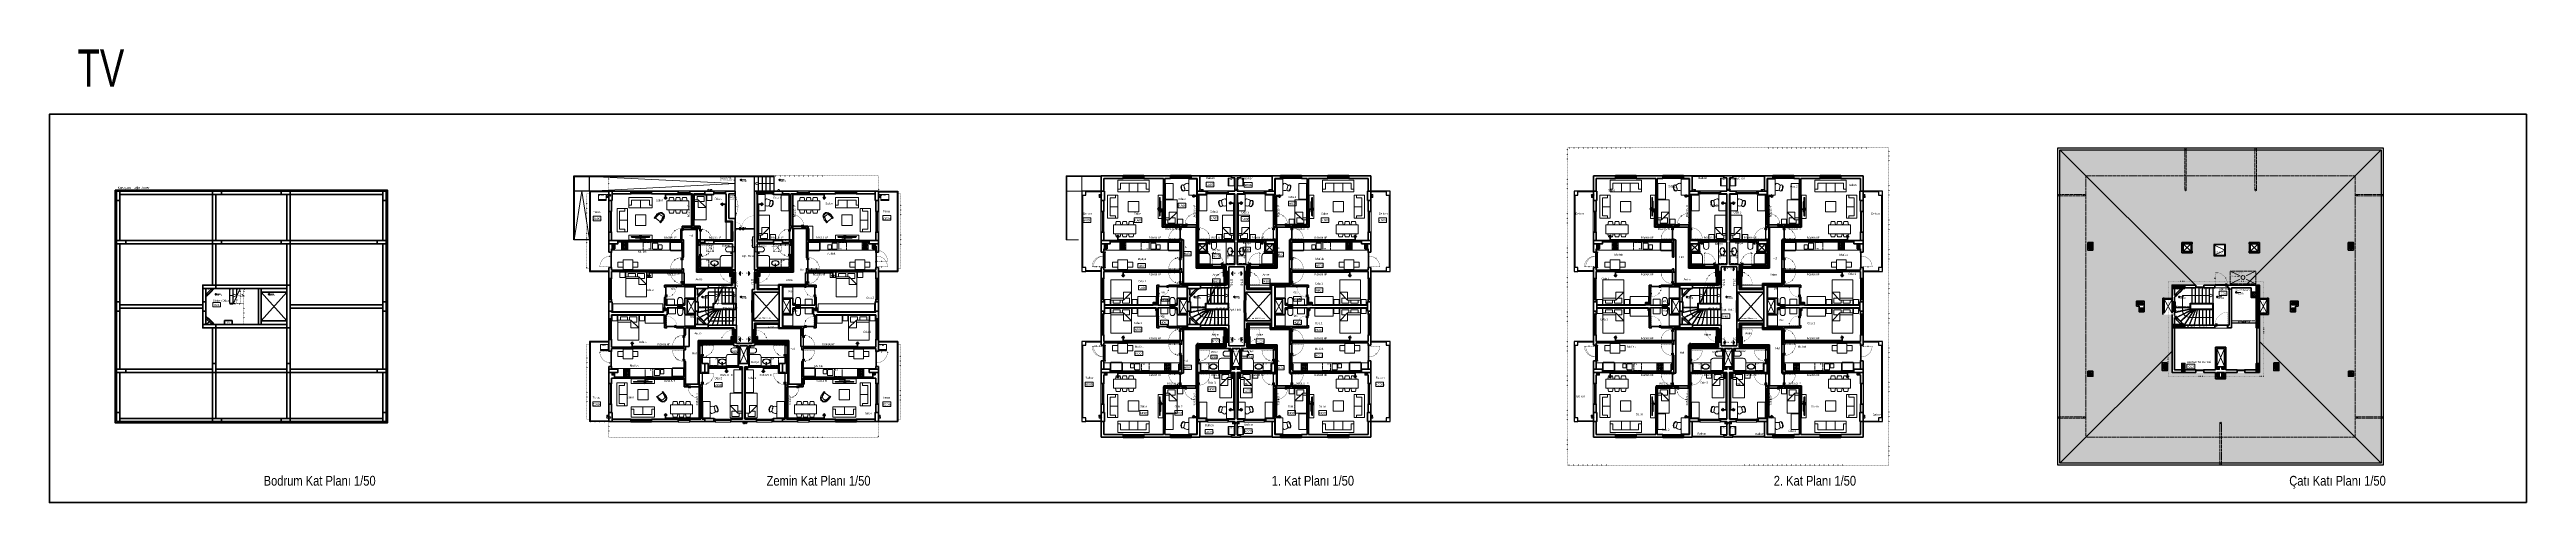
# Model space of a CAD drawing. Header units: millimetres. Extents: x 1852829 to 1882754, y -270850 to -231658.
# Drawn here: x 1853005 to 1872124, y -265194 to -261693 of the extents above; entities that cross this region are included whole.
import ezdxf
from ezdxf.enums import TextEntityAlignment as Align

# ---------------------------------------------------------------- set-up
doc = ezdxf.new("R2010")
doc.units = ezdxf.units.MM
for name, pattern in [('CONTINOUS', [0]), ('CONTINU', [0]), ('DOT', [0.25, 0, -0.25]), ('izdüşüm arka', [3.175, 0, -3.175]), ('izdüşüm ön', [9.525, 6.35, -3.175]), ('su yalıtım', [30, 12, -18])]:
    doc.linetypes.add(name, pattern=pattern)
for name, color, linetype, lineweight in [('a_ba', 6, 'Continuous', 50), ('a_doğrama', 251, 'Continuous', 20), ('a_duvar', 251, 'Continuous', 35), ('a_görünüş', 32, 'Continuous', 25), ('a_görünüş_ince', 8, 'Continuous', 20), ('a_hatch_ba', 252, 'Continuous', 13), ('a_hatch_misc', 251, 'Continuous', 15), ('a_izdüşüm_arka', 251, 'izdüşüm arka', 30), ('a_izdüşüm_ön', 6, 'izdüşüm ön', 9), ('a_not_kot', 251, 'Continuous', 13), ('a_not_mahal', 253, 'Continuous', 5), ('a_not_misc', 144, 'Continuous', 5), ('a_not_text', 7, 'Continuous', 13), ('a_tefriş', 8, 'Continuous', 20), ('a_yalıtım_su', 7, 'su yalıtım', 13), ('a_çerçeve_line', 7, 'Continuous', 50), ('Aydınlatma', 4, 'CONTINOUS', 35), ('Genel', 4, 'CONTINOUS', 40), ('m_yib', 65, 'Continuous', 20), ('Priz', 6, 'CONTINOUS', 40), ('Telefon', 2, 'CONTINOUS', 40), ('Tv', 3, 'CONTINOUS', 40)]:
    doc.layers.add(name, color=color, linetype=linetype, lineweight=lineweight)
doc.layers.add('a_basılmayacak', color=251, linetype='Continuous', lineweight=5, plot=False)
doc.layers.add('a_m2_taks', color=147, linetype='Continuous', plot=False)
doc.styles.add('Grupcad', font='arial.ttf', dxfattribs={"width": 0.7})
doc.styles.add('ROMANTUR', font='arial.ttf', dxfattribs={"width": 0.7})
doc.styles.get("Standard").update_dxf_attribs({"font": 'ARIALN.TTF'})

# ---------------------------------------------------------------- blocks, each defined once
blk = doc.blocks.new('M1')
at = {"layer": 'a_doğrama', "linetype": 'Continuous'}
for p, q in [((-24, 6), (-30, 6)), ((-30, 0), (-30, 6)), ((-24, 0), (-30, 0)), ((-24, 0), (-24, 6)), ((30, 6), (24, 6)), ((24, 6), (24, 0)), ((30, 0), (30, 6)), ((30, 0), (24, 0))]:
    blk.add_line(p, q, dxfattribs=at)
at = {"layer": 'a_doğrama'}
for p, q in [((24, 3), (-24, 3)), ((24, 2), (-24, 2))]:
    blk.add_line(p, q, dxfattribs=at)
for points in [[(-28, -1), (-28, 0), (-32, 0), (-32, -2), (-29, -2)], [(28, -1), (28, 0), (32, 0), (32, -2), (29, -2)]]:
    blk.add_lwpolyline(points, close=True, dxfattribs=at)
at = {"layer": 'a_görünüş_ince'}
for p, q in [((24, 6), (-24, 6)), ((-24, 0), (24, 0))]:
    blk.add_line(p, q, dxfattribs=at)
blk = doc.blocks.new('K1')
at = {"layer": 'a_doğrama', "color": 251}
for points in [[(-18, -3), (-22, -3), (-22, 0), (2, 0), (2, -4), (-18, -4), (-18, -3)], [(-28, -93), (-25, -93)], [(-18, -98), (-22, -98), (-22, -100), (2, -100), (2, -96), (-18, -96), (-18, -98)], [(-15, -93), (-17, -93)]]:
    blk.add_lwpolyline(points, dxfattribs=at)
for points in [[(-25, -91), (-28, -91, -0.414214), (-28, -91), (-28, -82), (-30, -82), (-30, -91)], [(-24, -94), (-25, -94, -0.414214), (-25, -94), (-25, -91, -0.414214), (-25, -90), (-24, -90)], [(-18, -94), (-18, -94, 0.414214), (-17, -94), (-17, -91, 0.414214), (-18, -90), (-18, -90)], [(-17, -91), (-15, -91, 0.414214), (-14, -91), (-14, -82), (-12, -82), (-12, -91)]]:
    blk.add_lwpolyline(points, format="xyb", dxfattribs=at)
blk.add_lwpolyline([(-18, -14), (-18, -4), (-18, -3), (-23, -3), (-23, -3), (-23, -2), (-24, -2), (-24, -3), (-24, -13), (-24, -88), (-24, -98), (-24, -98), (-23, -98), (-23, -98), (-23, -97), (-18, -97), (-18, -96), (-18, -87)], close=True, dxfattribs=at)
for centre, start, end in [((-28, -91), 180, 270), ((-15, -91), 270, 0)]:
    blk.add_arc(centre, 2.5, start, end, dxfattribs=at)
at = {"layer": 'a_görünüş_ince', "color": 251}
blk.add_line((2, -6), (2, -94), dxfattribs=at)
at = {"layer": 'a_izdüşüm_arka', "color": 251, "linetype": 'DOT', "ltscale": 20}
blk.add_line((-24, -2), (-120, -2), dxfattribs=at)
blk.add_arc((-24, -2), 96, 180, 270, dxfattribs=at)
blk = doc.blocks.new('K2')
at = {"layer": 'a_doğrama', "color": 251, "linetype": 'Continuous'}
for p, q in [((-13, 88), (-13, 2)), ((-13, 88), (-9, 88)), ((-13, 2), (-9, 2)), ((-12, 90), (-12, 88)), ((-12, 90), (-10, 90)), ((-12, 0), (-12, 2)), ((-12, 0), (-10, 0)), ((-9, 88), (-9, 2))]:
    blk.add_line(p, q, dxfattribs=at)
at = {"layer": 'a_doğrama', "color": 251}
for points in [[(-14, 80), (-17, 80, 0.414214), (-17, 80), (-17, 71), (-19, 71), (-19, 80)], [(-13, 83), (-14, 83, 0.414214), (-14, 83), (-14, 80, 0.414214), (-14, 79), (-13, 79)], [(-9, 83), (-8, 83, -0.414214), (-8, 83), (-8, 80, -0.414214), (-8, 79), (-9, 79)], [(-8, 80), (-5, 80, -0.414214), (-5, 80), (-5, 71), (-3, 71), (-3, 80)]]:
    blk.add_lwpolyline(points, format="xyb", dxfattribs=at)
for points in [[(-17, 82), (-14, 82)], [(-5, 82), (-8, 82)]]:
    blk.add_lwpolyline(points, dxfattribs=at)
at = {"layer": 'a_doğrama', "color": 251, "linetype": 'Continuous'}
for points in [[(0, 90), (2, 90), (2, 87), (-9, 87)], [(0, 0), (2, 0), (2, 3), (-9, 3)]]:
    blk.add_lwpolyline(points, dxfattribs=at)
at = {"layer": 'a_doğrama', "color": 251}
for centre, start, end in [((-17, 80), 90, 180), ((-5, 80), 0, 90)]:
    blk.add_arc(centre, 2.5, start, end, dxfattribs=at)
at = {"layer": 'a_izdüşüm_arka', "color": 251}
blk.add_lwpolyline([(-99, 2), (-13, 2)], dxfattribs=at)
blk.add_arc((-13, 2), 86.2, 90, 180, dxfattribs=at)
blk = doc.blocks.new('klozet')
at = {"layer": 'a_tefriş'}
blk.add_line((20, 0), (-20, 0), dxfattribs=at)
for points in [[(-20, 0), (-20, -15), (20, -15), (20, 0)], [(-20, -50), (-20, -15)], [(20, -50), (20, -15)]]:
    blk.add_lwpolyline(points, dxfattribs=at)
blk.add_arc((0, -50), 20, 180, 360, dxfattribs=at)
blk = doc.blocks.new('kapı_c_blok')
at = {"layer": 'a_doğrama', "linetype": 'Continuous'}
for p, q in [((5, 14), (8, 14)), ((5, 14), (5, 12)), ((55, 15), (8, 15)), ((8, 15), (8, 10)), ((55, 10), (8, 10)), ((55, 15), (152, 15)), ((55, 15), (55, 10)), ((55, 15), (55, 10)), ((55, 10), (152, 10)), ((152, 15), (152, 10)), ((155, 14), (152, 14)), ((155, 14), (155, 12))]:
    blk.add_line(p, q, dxfattribs=at)
for points in [[(5, 2), (5, 0), (9, 0), (9, 10)], [(155, 2), (155, 0), (151, 0), (151, 10)]]:
    blk.add_lwpolyline(points, dxfattribs=at)
at = {"layer": 'a_doğrama'}
for points in [[(47, 16), (47, 18, 0.414214), (47, 19), (38, 19), (38, 21), (47, 21)], [(47, 9), (47, 7, -0.414214), (47, 6), (38, 6), (38, 4), (47, 4)], [(50, 15), (50, 15, 0.414214), (50, 16), (47, 16, 0.414214), (46, 15), (46, 15)], [(50, 10), (50, 10, -0.414214), (50, 9), (47, 9, -0.414214), (46, 10), (46, 10)], [(60, 15), (60, 15, -0.414214), (60, 16), (63, 16, -0.414214), (64, 15), (64, 15)], [(60, 10), (60, 10, 0.414214), (60, 9), (63, 9, 0.414214), (64, 10), (64, 10)], [(63, 16), (63, 18, -0.414214), (63, 19), (72, 19), (72, 21), (63, 21)], [(63, 9), (63, 7, 0.414214), (63, 6), (72, 6), (72, 4), (63, 4)]]:
    blk.add_lwpolyline(points, format="xyb", dxfattribs=at)
for points in [[(49, 18), (49, 16)], [(49, 7), (49, 9)], [(61, 18), (61, 16)], [(61, 7), (61, 9)]]:
    blk.add_lwpolyline(points, dxfattribs=at)
for centre, start, end in [((47, 18), 359.9992, 89.9992), ((47, 7), 269.9992, 359.9992), ((63, 18), 90.0008, 180.0008), ((63, 7), 180.0008, 270.0008)]:
    blk.add_arc(centre, 2.5, start, end, dxfattribs=at)
at = {"layer": 'a_izdüşüm_arka', "ltscale": 2}
for points in [[(8, 15), (8, 62)], [(152, 15), (152, 112)]]:
    blk.add_lwpolyline(points, dxfattribs=at)
for centre, radius, start, end in [((8, 15), 47, 359.9985, 90), ((152, 15), 97.1, 90.0857, 179.918)]:
    blk.add_arc(centre, radius, start, end, dxfattribs=at)
blk = doc.blocks.new('k_80')
at = {"layer": 'a_doğrama', "color": 251, "linetype": 'Continuous'}
for p, q in [((-80, 2), (-78, 2)), ((-80, 2), (-80, 0)), ((-78, 3), (-2, 3)), ((-78, 3), (-78, -2)), ((-2, 3), (-2, -2)), ((0, 2), (-2, 2)), ((0, 2), (0, 0)), ((-78, -2), (-2, -2))]:
    blk.add_line(p, q, dxfattribs=at)
at = {"layer": 'a_doğrama', "color": 251}
for points in [[(-73, 3), (-73, 4, -0.414214), (-73, 4), (-70, 4, -0.414214), (-69, 4), (-69, 3)], [(-70, 4), (-70, 7, -0.414214), (-70, 7), (-61, 7), (-61, 9), (-70, 9)], [(-73, -2), (-73, -2, 0.414214), (-73, -2), (-70, -2, 0.414214), (-69, -2), (-69, -2)], [(-70, -2), (-70, -5, 0.414214), (-70, -5), (-61, -5), (-61, -7), (-70, -7)]]:
    blk.add_lwpolyline(points, format="xyb", dxfattribs=at)
for points in [[(-72, 7), (-72, 4)], [(-72, -5), (-72, -2)]]:
    blk.add_lwpolyline(points, dxfattribs=at)
at = {"layer": 'a_doğrama', "color": 251, "linetype": 'Continuous'}
for points in [[(-80, -10), (-80, -12), (-77, -12), (-77, -2)], [(0, -10), (0, -12), (-3, -12), (-3, -2)]]:
    blk.add_lwpolyline(points, dxfattribs=at)
at = {"layer": 'a_doğrama', "color": 251}
for centre, start, end in [((-70, 7), 90, 180), ((-70, -5), 180, 270)]:
    blk.add_arc(centre, 2.5, start, end, dxfattribs=at)
at = {"layer": 'a_izdüşüm_arka', "color": 251, "linetype": 'DOT', "ltscale": 20}
blk.add_line((-2, 79), (-2, 3), dxfattribs=at)
blk.add_arc((-2, 3), 76.2, 90, 180, dxfattribs=at)
blk = doc.blocks.new('160p')
at = {"layer": 'a_doğrama', "color": 251}
for points in [[(-6, -6), (-6, 0), (-12, 0), (-12, -6)], [(0, -6), (0, 0), (-6, 0), (-6, -6)], [(-6, -83), (-6, -77), (-12, -77), (-12, -83)], [(-6, -160), (-6, -154), (-12, -154), (-12, -160)], [(0, -83), (0, -77), (-6, -77), (-6, -83)], [(0, -160), (0, -154), (-6, -154), (-6, -160)]]:
    blk.add_lwpolyline(points, close=True, dxfattribs=at)
for points in [[(2, -1), (2, 2), (0, 2), (0, -2), (1, -2), (2, -1)], [(-9, -6), (-9, -77)], [(-8, -6), (-8, -77)], [(-3, -83), (-3, -154)], [(-2, -83), (-2, -154)], [(2, -159), (2, -162), (0, -162), (0, -158), (1, -158), (2, -159)]]:
    blk.add_lwpolyline(points, dxfattribs=at)
at = {"layer": 'a_görünüş_ince', "color": 251}
for points in [[(-22, -160), (-24, -160), (-24, 0), (-22, 0)], [(-12, -77), (-12, -6)], [(-12, -154), (-12, -83)], [(-6, -77), (-6, -6)], [(-6, -77), (-6, -6)], [(-6, -154), (-6, -83)], [(-6, -154), (-6, -83)], [(0, -77), (0, -6)], [(0, -154), (0, -83)]]:
    blk.add_lwpolyline(points, dxfattribs=at)
blk = doc.blocks.new('120_p_c_blok')
at = {"layer": 'a_doğrama'}
for points in [[(1, 2), (-2, 2), (-2, 0), (2, 0), (2, 1), (1, 2)], [(119, 2), (122, 2), (122, 0), (118, 0), (118, 1), (119, 2)], [(57, -2), (6, -2)], [(57, -4), (6, -4)], [(114, -8), (63, -8)], [(114, -10), (63, -10)]]:
    blk.add_lwpolyline(points, dxfattribs=at)
for points in [[(0, 0), (6, 0), (6, -6), (0, -6)], [(57, 0), (63, 0), (63, -6), (57, -6)], [(114, 0), (120, 0), (120, -6), (114, -6)], [(0, -6), (6, -6), (6, -12), (0, -12)], [(57, -6), (63, -6), (63, -12), (57, -12)], [(114, -6), (120, -6), (120, -12), (114, -12)]]:
    blk.add_lwpolyline(points, close=True, dxfattribs=at)
at = {"layer": 'a_görünüş_ince'}
for points in [[(6, 0), (57, 0)], [(63, 0), (114, 0)], [(0, -22), (0, -24), (120, -24), (120, -22)], [(6, -6), (57, -6)], [(6, -6), (57, -6)], [(6, -12), (57, -12)], [(63, -6), (114, -6)], [(63, -6), (114, -6)], [(63, -12), (114, -12)]]:
    blk.add_lwpolyline(points, dxfattribs=at)
blk = doc.blocks.new('kapı_120_c_blok')
at = {"layer": 'a_doğrama', "color": 251}
for points in [[(-2, 119), (-2, 122), (0, 122), (0, 118), (-1, 118), (-2, 119)], [(-2, 1), (-2, -2), (0, -2), (0, 2), (-1, 2), (-2, 1)], [(2, 114), (2, 96)], [(2, 84), (2, 12)], [(4, 114), (4, 96)], [(4, 84), (4, 12)]]:
    blk.add_lwpolyline(points, dxfattribs=at)
for points in [[(0, 114), (6, 114), (6, 120), (0, 120)], [(0, 90), (6, 90), (6, 96), (0, 96)], [(0, 84), (6, 84), (6, 90), (0, 90)], [(0, 6), (6, 6), (6, 12), (0, 12)], [(0, 0), (6, 0), (6, 6), (0, 6)]]:
    blk.add_lwpolyline(points, close=True, dxfattribs=at)
at = {"layer": 'a_görünüş_ince', "color": 251}
for points in [[(0, 114), (0, 96)], [(0, 84), (0, 12)], [(6, 114), (6, 96)], [(6, 84), (6, 12)]]:
    blk.add_lwpolyline(points, dxfattribs=at)
at = {"layer": 'a_izdüşüm_arka', "color": 251}
blk.add_lwpolyline([(6, 6), (90, 6)], dxfattribs=at)
blk.add_arc((6, 6), 84, 0, 90, dxfattribs=at)
blk = doc.blocks.new('90_p_c_blok')
at = {"layer": 'a_doğrama'}
for points in [[(1, 2), (-2, 2), (-2, 0), (2, 0), (2, 1), (1, 2)], [(89, 2), (92, 2), (92, 0), (88, 0), (88, 1), (89, 2)], [(84, -3), (6, -3)], [(84, -4), (6, -4)]]:
    blk.add_lwpolyline(points, dxfattribs=at)
for points in [[(0, 0), (6, 0), (6, -6), (0, -6)], [(0, -6), (6, -6), (6, -12), (0, -12)], [(84, 0), (90, 0), (90, -6), (84, -6)], [(84, -6), (90, -6), (90, -12), (84, -12)]]:
    blk.add_lwpolyline(points, close=True, dxfattribs=at)
at = {"layer": 'a_görünüş_ince'}
for points in [[(0, -22), (0, -24), (90, -24), (90, -22)], [(6, 0), (84, 0)], [(6, -6), (84, -6)], [(6, -6), (84, -6)], [(6, -12), (84, -12)]]:
    blk.add_lwpolyline(points, dxfattribs=at)
blk = doc.blocks.new('baca_şönt')
at = {"layer": 'a_duvar'}
h = blk.add_hatch(color=256, dxfattribs=at)
h.dxf.hatch_style = 1
h.paths.add_polyline_path([(21.5, -5), (21.5, -17), (35, -17)])
h.paths.add_polyline_path([(4, -5), (4, -17), (17.5, -17)])
for p, q in [((4, -5), (17.5, -17)), ((17.5, -5), (17.5, -17)), ((21.5, -5), (21.5, -17)), ((21.5, -5), (35, -17))]:
    blk.add_line(p, q, dxfattribs=at)
blk.add_lwpolyline([(0, -21), (39, -21), (39, -1), (0, -1)], close=True, dxfattribs=at)
for points in [[(17.5, -5), (4, -5), (4, -17), (17.5, -17)], [(21.5, -17), (35, -17), (35, -5), (21.5, -5)]]:
    blk.add_lwpolyline(points, dxfattribs=at)
blk = doc.blocks.new('baca_müstakil')
at = {"layer": 'a_duvar'}
h = blk.add_hatch(color=256, dxfattribs=at)
h.dxf.hatch_style = 1
h.paths.add_polyline_path([(5, -5, 0.198912), (3, -10, 0.668179), (14, -14)])
blk.add_line((5, -5), (14, -14), dxfattribs=at)
blk.add_lwpolyline([(0, -19), (19, -19), (19, 0), (0, 0)], close=True, dxfattribs=at)
blk.add_circle((10, -10), 6.5, dxfattribs=at)
blk = doc.blocks.new('tefriş_koltuk_202x90')
at = {"layer": 'a_tefriş'}
for p, q in [((-79, -68), (-101, -68)), ((0, -90), (0, -22)), ((79, -68), (101, -68))]:
    blk.add_line(p, q, dxfattribs=at)
for points in [[(101, -90), (101, 0), (-101, 0), (-101, -90), (101, -90)], [(79, -68), (79, -22), (-79, -22), (-79, -68)]]:
    blk.add_lwpolyline(points, dxfattribs=at)
blk = doc.blocks.new('tefirş_tv')
at = {"layer": 'a_tefriş'}
for points in [[(60, 4), (60, 5, 0.414214), (55, 10), (-55, 10, 0.414214), (-60, 5), (-60, 4)], [(35, 10), (35, 10, 0.414214), (30, 15), (-30, 15, 0.414214), (-35, 10), (-35, 10)]]:
    blk.add_lwpolyline(points, format="xyb", close=True, dxfattribs=at)
blk = doc.blocks.new('berjer')
at = {"layer": 'a_tefriş'}
for p, q in [((-45, 45), (-49, 41)), ((-41, 41), (-46, 37)), ((-45, 45), (-41, 49)), ((-41, 41), (-37, 46)), ((-31, 31), (-36, 27)), ((-31, 31), (-27, 36)), ((0, 0), (-17, -17)), ((0, 0), (17, 17)), ((21, 14), (4, 31)), ((26, 19), (9, 36)), ((26, 19), (21, 14)), ((-19, -26), (-36, -9)), ((-14, -21), (-31, -4)), ((-19, -26), (-14, -21))]:
    blk.add_line(p, q, dxfattribs=at)
for centre, radius, start, end in [((-27, 25), 27.6, 159.0996, 198.2964), ((-49, 19), 5.5, 213.0064, 279.6844), ((-39, 30), 15.5, 135, 162.0844), ((17, 45), 76, 203.7042, 225), ((-18, 23), 31.5, 162.3914, 198.167), ((-23, 18), 25.2, 169.88, 190.627), ((-39, 30), 10.2, 135, 162.0844), ((-123, -19), 85.7, 24.4555, 29.0546), ((18, 46), 69.9, 204.6176, 224.9029), ((-30, 39), 15.5, 107.9156, 135), ((-23, 17), 15.9, 152.5064, 212.5888), ((-30, 39), 10.2, 107.9156, 135), ((-30, 21), 8.21, 134.8943, 152.5064), ((49, 54), 97, 207.6213, 226.668), ((-25, 28), 27.3, 71.2858, 110.6993), ((-24, 18), 31.1, 71.4354, 107.3961), ((-21, 30), 8.21, 117.4936, 135.1057), ((-17, 23), 15.9, 57.4112, 117.4936), ((-19, 24), 24.6, 78.6027, 99.5819), ((19, 123), 85.7, 240.9454, 245.5445), ((-46, -18), 69.9, 45.0971, 65.3824), ((-19, 49), 5.5, 350.3156, 56.9936), ((-45, -17), 76, 45, 66.6891), ((-54, -49), 97, 43.332, 62.3787), ((16, 17), 0.4, 315, 46.0366), ((111, 119), 138, 227.0869, 229.3484), ((21, 14), 0.2, 229.3484, 315), ((26, 19), 0.2, 315, 45), ((-19, -26), 0.2, 225, 315), ((-17, -16), 0.4, 223.9634, 315), ((-119, -111), 138, 40.6516, 42.9131), ((-14, -21), 0.2, 315, 40.6516)]:
    blk.add_arc(centre, radius, start, end, dxfattribs=at)
blk = doc.blocks.new('A$C2A0A03CE')
at = {"layer": 'a_tefriş'}
for p, q in [((-54, -24), (-54, 24)), ((-54, 24), (0, 24)), ((-49, 24), (-49, -24)), ((-47, 21), (-47, -21)), ((-40, 11), (-47, 11)), ((-25, 0), (-47, 0)), ((-27, 22), (-45, 22)), ((-36, 22), (-36, 16)), ((-36, 7), (-36, -8)), ((-25, 11), (-31, 11)), ((-25, -21), (-25, 21)), ((-23, -21), (-23, 21)), ((-17, 11), (-23, 11)), ((-2, 0), (-23, 0)), ((-22, 22), (-4, 22)), ((-13, 22), (-13, 15)), ((-13, 8), (-13, -7)), ((-2, 11), (-9, 11)), ((-2, 21), (-2, -21)), ((0, -24), (0, 24)), ((-54, -24), (0, -24)), ((-39, -11), (-47, -11)), ((-45, -22), (-27, -22)), ((-36, -15), (-36, -22)), ((-25, -11), (-32, -11)), ((-18, -11), (-23, -11)), ((-4, -22), (-22, -22)), ((-13, -16), (-13, -22)), ((-2, -11), (-9, -11))]:
    blk.add_line(p, q, dxfattribs=at)
for centre, radius in [((-51, 11), 1.8), ((-51, 4), 1.8), ((-36, 11), 5.4), ((-36, 11), 4.5), ((-13, 11), 4.5), ((-13, 11), 3.6), ((-51, -4), 1.8), ((-51, -11), 1.8), ((-36, -11), 4.5), ((-36, -11), 3.6), ((-13, -11), 5.4), ((-13, -11), 4.5)]:
    blk.add_circle(centre, radius, dxfattribs=at)
for centre, start, end in [((-45, 21), 90, 180), ((-27, 21), 0, 90), ((-22, 21), 90, 180), ((-4, 21), 0, 90), ((-45, -21), 180, 270), ((-27, -21), 270, 0), ((-22, -21), 180, 270), ((-4, -21), 270, 0)]:
    blk.add_arc(centre, 1.8, start, end, dxfattribs=at)
blk = doc.blocks.new('tefriş_yatak_çift')
at = {"layer": 'a_tefriş'}
for points in [[(-85, -5), (-85, -45), (-125, -45), (-125, -5)], [(80, -195), (80, -5), (-80, -5), (-80, -195)], [(85, -5), (85, -45), (125, -45), (125, -5)]]:
    blk.add_lwpolyline(points, close=True, dxfattribs=at)
for points in [[(-80, -40), (20, -40), (80, -100), (20, -100), (20, -40)], [(-80, -55), (20, -55)], [(-6, -40), (-6, -15), (-61, -15), (-61, -40)], [(35, -55), (65, -55), (65, -15), (10, -15), (10, -40)]]:
    blk.add_lwpolyline(points, dxfattribs=at)
blk = doc.blocks.new('tefriş_yatak tek')
at = {"layer": 'a_tefriş'}
for points in [[(0, -0.45), (-1.9, -0.45), (-1.9, 0.45), (0, 0.45)], [(-1.9, -0.5), (-1.5, -0.5), (-1.5, -0.9), (-1.9, -0.9)]]:
    blk.add_lwpolyline(points, close=True, dxfattribs=at)
for points in [[(-1.4, 0), (-1.4, -0.3), (-1.8, -0.3), (-1.8, 0.25), (-1.55, 0.25)], [(-1.55, 0.45), (-1.55, 0.15), (-0.95, -0.45), (-0.95, 0.15), (-1.55, 0.15)], [(-1.4, 0.45), (-1.4, 0.15)]]:
    blk.add_lwpolyline(points, dxfattribs=at)
blk = doc.blocks.new('tefriş_sandalye')
at = {"layer": 'a_tefriş'}
blk.add_line((0, -18), (0, 18), dxfattribs=at)
at = {"layer": 'a_tefriş', "extrusion": (0, 0, -1)}
for centre, major_axis, start_param, end_param in [((16, -34), (38.7, 38.7), 5.200723, 5.79406), ((49, 10), (13, -13), 2.664537, 2.7784), ((49, 10), (13, -13), 2.664537, 2.7784), ((62, 15), (21.8, -21.8), 1.757107, 2.385975), ((62, 15), (21.8, -21.8), 1.757107, 2.385975), ((49, 10), (13, -13), 2.7784, 3.245118), ((66, -1), (21.8, -21.8), 1.802816, 2.431683), ((66, -1), (21.8, -21.8), 1.802816, 2.431683), ((43, 17), (6.76, 6.76), 4.815914, 6.34704), ((17, -6), (28.8, 28.8), 6.26556, 7.321949), ((17, -6), (28.8, 28.8), 6.26556, 7.321949), ((17, -6), (31.4, -31.4), -1.506941, -0.587454), ((-154, -80), (117, -117), -1.166716, -1.087708), ((11, -28), (4.99, -4.99), 0.687369, 2.053884), ((2, 19), (38.7, -38.7), -0.034473, 0.601946), ((53, -4), (13, -13), 1.410391, 1.524253), ((53, -4), (13, -13), 1.410391, 1.524253), ((53, -4), (13, 13), 2.514469, 2.981187), ((51, -13), (6.76, -6.76), -0.587454, 0.943672)]:
    blk.add_ellipse(centre, major_axis=major_axis, ratio=1, start_param=start_param, end_param=end_param, dxfattribs=at)
blk = doc.blocks.new('tefriş_süzgeç')
at = {"layer": 'a_tefriş'}
for p, q in [((5, 0), (-5, 0)), ((-5, 0), (-5, -10)), ((5, -10), (5, 0)), ((-5, -10), (5, -10)), ((-4, -5), (-4, -5)), ((-3, -3), (-3, -2)), ((-3, -5), (-3, -5)), ((-3, -8), (-3, -8)), ((-2, -3), (-2, -3)), ((-1, -4), (-2, -4)), ((-2, -5), (-2, -5)), ((-1, -6), (-2, -7)), ((-2, -7), (-2, -7)), ((0, -2), (0, -1)), ((0, -3), (0, -2)), ((0, -3), (0, -4)), ((0, -7), (0, -7)), ((0, -8), (0, -8)), ((0, -9), (0, -9)), ((1, -4), (1, -4)), ((1, -6), (1, -7)), ((2, -3), (3, -2)), ((2, -3), (2, -3)), ((2, -5), (2, -5)), ((2, -7), (2, -7)), ((2, -8), (3, -8)), ((3, -5), (3, -5)), ((4, -5), (4, -5))]:
    blk.add_line(p, q, dxfattribs=at)
for centre, radius, start, end in [((0, -5), 4.06, 134.2896, 180), ((0, -5), 3.56, 134.2896, 180), ((0, -5), 3.06, 180, 225), ((0, -5), 2.56, 180, 225), ((0, -5), 4.06, 225, 270), ((0, -5), 3.56, 225, 270), ((0, -4), 2.4, 84.5943, 143.2016), ((0, -5), 2.44, 90.343, 138.1212), ((0, -5), 2.06, 134.2896, 180), ((0, -5), 1.56, 134.2896, 180), ((0, -5), 2.06, 225, 270), ((0, -5), 1.56, 225, 270), ((0, -5), 4.06, 45, 90), ((0, -5), 3.56, 45, 90), ((0, -5), 2.06, 45, 90), ((0, -5), 1.56, 45, 90), ((0, -5), 3.06, 270, 315.7104), ((0, -5), 2.56, 270, 315.7104), ((0, -5), 2.06, 314.2896, 360), ((0, -5), 1.56, 314.2896, 360), ((0, -5), 3.06, 360, 45), ((0, -5), 2.56, 360, 45), ((0, -5), 3.56, 314.2896, 360), ((0, -5), 4.06, 314.2896, 360)]:
    blk.add_arc(centre, radius, start, end, dxfattribs=at)
blk = doc.blocks.new('tefriş_koltuk_242x90')
at = {"layer": 'a_tefriş'}
for p, q in [((-99, -68), (-121, -68)), ((-34, -22), (-34, -90)), ((34, -22), (34, -90)), ((99, -68), (121, -68))]:
    blk.add_line(p, q, dxfattribs=at)
for points in [[(-121, -90), (-121, 0), (121, 0), (121, -90), (-121, -90)], [(-99, -68), (-99, -22), (99, -22), (99, -68)]]:
    blk.add_lwpolyline(points, dxfattribs=at)
blk = doc.blocks.new('merdiven_c_blok')
at = {"layer": 'a_görünüş', "color": 253}
for p, q in [((2, 0), (8, 0)), ((-288, -191), (-170, -167)), ((-283, -153), (-170, -153)), ((-273, -231), (-155, -170)), ((-243, -260), (-147, -170)), ((-212, -283), (-137, -170)), ((-175, -288), (-125, -170)), ((-170, -170), (-170, -120)), ((-170, -120), (-154, -120)), ((8, -170), (-170, -170)), ((-165, -165), (-165, -125)), ((-165, -125), (-157, -125)), ((3, -165), (-165, -165)), ((-157, -2), (-157, -120)), ((-151, -125), (3, -125)), ((-149, -120), (8, -120)), ((-136, -288), (-112, -170)), ((-130, -2), (-130, -67)), ((-130, -79), (-130, -120)), ((-103, -2), (-103, -7)), ((-103, -19), (-103, -120)), ((-97, -288), (-97, -170)), ((-76, -2), (-76, -120)), ((-70, -288), (-70, -170)), ((-49, -2), (-49, -120)), ((-43, -288), (-43, -170)), ((-22, -2), (-22, -120)), ((-16, -288), (-16, -170)), ((5, 0), (5, -120)), ((11, -288), (11, -170))]:
    blk.add_line(p, q, dxfattribs=at)
for points in [[(3, -125), (3, -165)], [(8, -120), (8, -170)]]:
    blk.add_lwpolyline(points, dxfattribs=at)
at = {"layer": 'a_izdüşüm_ön', "color": 253}
for p, q in [((-290, -189), (-170, -164)), ((-285, -150), (-170, -150)), ((-277, -229), (-162, -170)), ((-245, -258), (-151, -170)), ((-217, -285), (-140, -170)), ((-179, -290), (-128, -170)), ((-154, 0), (-154, -120)), ((-139, -290), (-115, -170)), ((-127, 0), (-127, -60)), ((-127, -72), (-127, -120)), ((-100, -12), (-100, -120)), ((-100, -290), (-100, -170)), ((-73, 0), (-73, -120)), ((-73, -290), (-73, -170)), ((-46, 0), (-46, -120)), ((-46, -290), (-46, -170)), ((-19, 0), (-19, -120)), ((-19, -290), (-19, -170)), ((8, 0), (8, -120)), ((8, -290), (8, -170))]:
    blk.add_line(p, q, dxfattribs=at)
at = {"layer": 'a_not_misc', "color": 253}
for p, q in [((-230, -60), (-154, -60)), ((-230, -170), (-230, -60)), ((-122, -60), (-19, -60)), ((8, -230), (-170, -230))]:
    blk.add_line(p, q, dxfattribs=at)
for points in [[(-100, 0), (-157, -125)], [(-95, 0), (-151, -125)], [(-127, -60), (-154, -47)], [(-127, -60), (-154, -73)], [(8, -60), (-19, -47)], [(8, -60), (-19, -73)]]:
    blk.add_lwpolyline(points, dxfattribs=at)
blk.add_arc((-170, -170), 60, 180, 270, dxfattribs=at)
at = {"layer": 'a_not_text', "color": 253}
for s, p in [('12', (-277, -146)), ('11', (-277, -180)), ('13', (-151, -12)), ('14', (-124, -12)), ('15', (-97, -12)), ('16', (-70, -12)), ('17', (-43, -12)), ('18', (-16, -12)), ('19', (11, -12)), ('10', (-277, -221)), ('9', (-273, -276)), ('8', (-222, -279)), ('7', (-183, -284)), ('6', (-145, -284)), ('5', (-107, -284)), ('4', (-80, -284)), ('3', (-53, -284)), ('2', (-26, -284)), ('1', (1, -284))]:
    blk.add_text(s, height=6, dxfattribs=at).set_placement(p)
blk = doc.blocks.new('sembol_kot')
at = {"layer": 'a_not_kot'}
for points in [[(0, 10), (0, 0), (10, 0, 0.414214)], [(0, 0), (-10, 0, 0.414214), (0, -10)]]:
    blk.add_hatch(color=256, dxfattribs=at).paths.add_polyline_path(points)
for p, q in [((0, 15), (0, -15)), ((-15, 0), (60, 0))]:
    blk.add_line(p, q, dxfattribs=at)
blk.add_circle((0, 0), 10, dxfattribs=at)
blk = doc.blocks.new('kb')
at = {"layer": 'a_doğrama'}
blk.add_line((11, -41), (12, -43), dxfattribs=at)
for points in [[(11, -41), (12, -40)], [(11, -41), (21, -51)], [(12, -40), (22, -50)], [(53, -15), (20, -48)], [(55, -17), (21, -51)], [(45, -7), (46, -6)], [(45, -7), (55, -17)], [(48, -7), (46, -6)], [(55, -14), (56, -16)], [(56, -16), (55, -17)]]:
    blk.add_lwpolyline(points, dxfattribs=at)
at = {"layer": 'a_duvar'}
for points in [[(55, 0), (48, -7)], [(69, 0), (55, -14)], [(12, -43), (0, -55)], [(19, -50), (0, -69)], [(12, -43), (19, -50)], [(48, -7), (55, -14)]]:
    blk.add_lwpolyline(points, dxfattribs=at)
at = {"layer": 'a_görünüş_ince'}
blk.add_lwpolyline([(45, -7), (12, -40)], dxfattribs=at)
blk = doc.blocks.new('kombi')
at = {"layer": 'a_tefriş', "lineweight": 20}
for p, q in [((-5, 60), (40, 60)), ((-5, 0), (-5, 60)), ((40, 0), (-5, 0)), ((1, 0), (1, 60)), ((40, 60), (40, 0)), ((69, 60), (69, 0)), ((114, 60), (69, 60)), ((69, 0), (114, 0)), ((108, 0), (108, 60)), ((114, 0), (114, 60))]:
    blk.add_line(p, q, dxfattribs=at)
at = {"layer": 'a_not_mahal'}
for p in [(5, 47), (73, 47)]:
    blk.add_text('Kombi', height=10, dxfattribs=at).set_placement(p)
blk = doc.blocks.new('ASAGIDAN GELEN HAT')
at = {"linetype": 'Continuous'}
blk.add_hatch(color=0, dxfattribs=at).paths.add_polyline_path([(-6, -3), (-3, -6), (0, 0)])
h = blk.add_hatch(color=7, dxfattribs=at)
edge = h.paths.add_edge_path()
edge.add_arc((0, 0), 1.75, 0, 360)
at = {"color": 0, "linetype": 'Continuous'}
for p, q in [((-18, -18), (0, 0)), ((0, 0), (-6, -3)), ((0, 0), (-3, -6)), ((-6, -3), (-3, -6))]:
    blk.add_line(p, q, dxfattribs=at)
at = {"color": 7, "linetype": 'Continuous'}
blk.add_circle((0, 0), 1.75, dxfattribs=at)
blk = doc.blocks.new('ZayıfAkımPanosu')
at = {"layer": 'Priz'}
h = blk.add_hatch(dxfattribs=at)
h.set_pattern_fill('GOST_GROUND', color=256)
h.set_pattern_definition([(45, (-1866208.597, 256590.195), (14.142135624, 0), [20]), (45, (-1866205.597, 256590.195), (14.142135624, 0), [20]), (45, (-1866202.597, 256590.195), (14.142135624, 0), [20])])
h.paths.add_polyline_path([(12, 41), (-12, 41), (-12, -41), (12, -41)])
at = {"layer": 'Aydınlatma', "color": 2, "linetype": 'CONTINU'}
blk.add_lwpolyline([(-12, 41), (12, 41), (12, -41), (-12, -41)], close=True, dxfattribs=at)
blk.add_lwpolyline([(-12, 41), (12, 41), (12, -41), (-12, -41)], close=True, dxfattribs=at)
blk.add_lwpolyline([(-12, 41), (12, 41), (12, -41), (-12, -41)], close=True, dxfattribs=at)
blk.add_lwpolyline([(-12, 41), (12, 41), (12, -41), (-12, -41)], close=True, dxfattribs=at)
blk.add_lwpolyline([(-12, 41), (12, 41), (12, -41), (-12, -41)], close=True, dxfattribs=at)
at = {"layer": 'Aydınlatma', "color": 6, "linetype": 'CONTINU'}
blk.add_lwpolyline([(-12, 41), (12, 41), (12, -41), (-12, -41)], close=True, dxfattribs=at)
blk = doc.blocks.new('Tv Prz')
at = {"layer": 'Tv', "linetype": 'CONTINU'}
for p, q in [((4, 11), (-4, 11)), ((0, 18), (0, 11)), ((0, 11), (0, 0))]:
    blk.add_line(p, q, dxfattribs=at)
blk.add_circle((0, 28), 5.4, dxfattribs=at)
blk.add_arc((0, 28), 9.4, 180.1856, 0.1856, dxfattribs=at)

msp = doc.modelspace()

# ---------------------------------------------------------------- hatches: boundary and pattern name
at = {"layer": 'a_hatch_misc', "ltscale": 10}
h = msp.add_hatch(dxfattribs=at)
h.set_pattern_fill('AR-RSHKE', color=256, scale=0.15, angle=180)
h.set_pattern_definition([(180, (-86834.217, -19287.247), (-97.155, -45.72), [22.86, -19.05, 26.67, -11.43, 34.29, -15.24]), (180, (-86857.077, -19289.15), (-97.155, -45.72), [19.05, -72.39, 15.24, -22.86]), (180, (-86902.797, -19284.39), (-97.155, -45.72), [11.43, -118.11]), (270, (-86834.217, -19287.247), (32.385, -45.72), [43.815, -139.065]), (270, (-86857.077, -19287.247), (32.385, -45.72), [42.8625, -140.0175]), (270, (-86876.127, -19287.247), (32.385, -45.72), [40.005, -142.875]), (270, (-86902.797, -19284.39), (32.385, -45.72), [43.815, -139.065]), (270, (-86914.227, -19284.39), (32.385, -45.72), [43.815, -139.065]), (270, (-86948.517, -19287.247), (32.385, -45.72), [41.91, -140.97])])
h.paths.add_polyline_path([(1869543, -263184), (1869543, -263264), (1869463, -263264), (1869463, -263184)], flags=16)
h.paths.add_polyline_path([(1869983, -263184), (1870063, -263184), (1870063, -263264), (1869983, -263264)], flags=16)
h.paths.add_polyline_path([(1869712, -263287), (1869712, -263199), (1869800, -263199), (1869800, -263287)], flags=16)
h.paths.add_polyline_path([(1871003, -262469), (1868523, -262469), (1869566, -263512), (1869960, -263512)])
h = msp.add_hatch(dxfattribs=at)
h.set_pattern_fill('AR-RSHKE', color=256, scale=0.15, angle=270)
h.set_pattern_definition([(270, (-86834.217, -19287.247), (45.72, -97.155), [22.86, -19.05, 26.67, -11.43, 34.29, -15.24]), (270, (-86832.312, -19310.107), (45.72, -97.155), [19.05, -72.39, 15.24, -22.86]), (270, (-86837.075, -19355.827), (45.72, -97.155), [11.43, -118.11]), (0, (-86834.217, -19287.247), (45.72, 32.385), [43.815, -139.065]), (0, (-86834.217, -19310.107), (45.72, 32.385), [42.8625, -140.0175]), (0, (-86834.217, -19329.157), (45.72, 32.385), [40.005, -142.875]), (0, (-86837.075, -19355.827), (45.72, 32.385), [43.815, -139.065]), (0, (-86837.075, -19367.257), (45.72, 32.385), [43.815, -139.065]), (0, (-86834.217, -19401.547), (45.72, 32.385), [41.91, -140.97])])
h.paths.add_polyline_path([(1869388, -263741), (1869318, -263741), (1869318, -263616), (1869386, -263616), (1869386, -263512), (1869566, -263512), (1868523, -262469), (1868523, -264889), (1869386, -264026)])
h.paths.add_polyline_path([(1869134, -263720), (1869134, -263676), (1869115, -263676), (1869115, -263637), (1869173, -263637), (1869173, -263676), (1869173, -263720)], flags=16)
h.paths.add_polyline_path([(1868777, -264179), (1868777, -264218), (1868738, -264218), (1868738, -264179)], flags=16)
h.paths.add_polyline_path([(1868778, -263243), (1868738, -263243), (1868738, -263184), (1868778, -263184)], flags=16)
h = msp.add_hatch(dxfattribs=at)
h.set_pattern_fill('AR-RSHKE', color=256, scale=0.15, angle=90)
h.set_pattern_definition([(90, (-86834.217, -19287.247), (-45.72, 97.155), [22.86, -19.05, 26.67, -11.43, 34.29, -15.24]), (90, (-86836.122, -19264.387), (-45.72, 97.155), [19.05, -72.39, 15.24, -22.86]), (90, (-86831.36, -19218.667), (-45.72, 97.155), [11.43, -118.11]), (180, (-86834.217, -19287.247), (-45.72, -32.385), [43.815, -139.065]), (180, (-86834.217, -19264.387), (-45.72, -32.385), [42.8625, -140.0175]), (180, (-86834.217, -19245.337), (-45.72, -32.385), [40.005, -142.875]), (180, (-86831.36, -19218.667), (-45.72, -32.385), [43.815, -139.065]), (180, (-86831.36, -19207.237), (-45.72, -32.385), [43.815, -139.065]), (180, (-86834.217, -19172.947), (-45.72, -32.385), [41.91, -140.97])])
h.paths.add_polyline_path([(1871003, -262469), (1869960, -263512), (1870065, -263512), (1870065, -263616), (1870133, -263616), (1870133, -263741), (1870063, -263741), (1870065, -263951), (1871003, -264889)])
h.paths.add_polyline_path([(1870748, -263243), (1870748, -263184), (1870788, -263184), (1870788, -263243)], flags=16)
h.paths.add_polyline_path([(1870361, -263637), (1870361, -263676), (1870342, -263676), (1870342, -263720), (1870303, -263720), (1870303, -263676), (1870303, -263637)], flags=16)
h.paths.add_polyline_path([(1870749, -264179), (1870788, -264179), (1870788, -264218), (1870749, -264218)], flags=16)
h = msp.add_hatch(dxfattribs=at)
h.set_pattern_fill('AR-RSHKE', color=256, scale=0.15)
h.set_pattern_definition([(0, (-86834.217, -19287.247), (97.155, 45.72), [22.86, -19.05, 26.67, -11.43, 34.29, -15.24]), (0, (-86811.357, -19285.34), (97.155, 45.72), [19.05, -72.39, 15.24, -22.86]), (0, (-86765.637, -19290.104), (97.155, 45.72), [11.43, -118.11]), (90, (-86834.217, -19287.247), (-32.385, 45.72), [43.815, -139.065]), (90, (-86811.357, -19287.247), (-32.385, 45.72), [42.8625, -140.0175]), (90, (-86792.307, -19287.247), (-32.385, 45.72), [40.005, -142.875]), (90, (-86765.637, -19290.104), (-32.385, 45.72), [43.815, -139.065]), (90, (-86754.207, -19290.104), (-32.385, 45.72), [43.815, -139.065]), (90, (-86719.917, -19287.247), (-32.385, 45.72), [41.91, -140.97])])
h.paths.add_polyline_path([(1870065, -263951), (1870065, -264191), (1869804, -264191), (1869804, -264239), (1869722, -264239), (1869722, -264191), (1869386, -264191), (1869386, -264026), (1868523, -264889), (1871003, -264889)])
h.paths.add_polyline_path([(1870173, -264174), (1870173, -264115), (1870213, -264115), (1870213, -264174)], flags=16)
h.paths.add_polyline_path([(1869353, -264174), (1869313, -264174), (1869313, -264115), (1869353, -264115)], flags=16)
at = {"layer": 'a_not_misc'}
h = msp.add_hatch(color=256, dxfattribs=at)
h.dxf.hatch_style = 1
h.paths.add_polyline_path([(1858339, -263409), (1858329, -263424), (1858339, -263439)])
h = msp.add_hatch(color=256, dxfattribs=at)
h.dxf.hatch_style = 1
h.paths.add_polyline_path([(1858400, -263409), (1858410, -263424), (1858400, -263439)])
h = msp.add_hatch(color=256, dxfattribs=at)
h.dxf.hatch_style = 1
h.paths.add_polyline_path([(1862139, -263409), (1862129, -263424), (1862139, -263439)])
h = msp.add_hatch(color=256, dxfattribs=at)
h.dxf.hatch_style = 1
h.paths.add_polyline_path([(1862200, -263409), (1862210, -263424), (1862200, -263439)])
h = msp.add_hatch(color=256, dxfattribs=at)
h.dxf.hatch_style = 1
h.paths.add_polyline_path([(1865939, -263374), (1865929, -263389), (1865939, -263404)])
h = msp.add_hatch(color=256, dxfattribs=at)
h.dxf.hatch_style = 1
h.paths.add_polyline_path([(1866000, -263374), (1866010, -263389), (1866000, -263404)])
h = msp.add_hatch(color=256, dxfattribs=at)
h.dxf.hatch_style = 1
h.paths.add_polyline_path([(1858339, -263919), (1858329, -263934), (1858339, -263949)])
h = msp.add_hatch(color=256, dxfattribs=at)
h.dxf.hatch_style = 1
h.paths.add_polyline_path([(1858400, -263919), (1858410, -263934), (1858400, -263949)])
h = msp.add_hatch(color=256, dxfattribs=at)
h.dxf.hatch_style = 1
h.paths.add_polyline_path([(1862139, -263919), (1862129, -263934), (1862139, -263949)])
h = msp.add_hatch(color=256, dxfattribs=at)
h.dxf.hatch_style = 1
h.paths.add_polyline_path([(1862200, -263919), (1862210, -263934), (1862200, -263949)])
h = msp.add_hatch(color=256, dxfattribs=at)
h.dxf.hatch_style = 1
h.paths.add_polyline_path([(1865939, -263943), (1865929, -263958), (1865939, -263973)])
h = msp.add_hatch(color=256, dxfattribs=at)
h.dxf.hatch_style = 1
h.paths.add_polyline_path([(1866000, -263942), (1866010, -263957), (1866000, -263972)])

# ---------------------------------------------------------------- linework, layer by layer
for points in [[(1862228, -263629), (1862228, -263629)], [(1862228, -263629), (1862228, -263629)], [(1866028, -263629), (1866028, -263629)]]:
    msp.add_lwpolyline(points)
at = {"layer": 'a_ba', "color": 253}
for p, q in [((1854188, -263644), (1854188, -263539)), ((1854213, -263644), (1854213, -263539)), ((1854288, -263539), (1854838, -263539)), ((1854618, -263539), (1854618, -263819)), ((1854638, -263819), (1854638, -263539)), ((1854188, -263819), (1854188, -263714)), ((1854213, -263819), (1854213, -263714)), ((1854838, -263819), (1854288, -263819))]:
    msp.add_line(p, q, dxfattribs=at)
for points in [[(1853523, -262859), (1853548, -262859), (1853548, -262789), (1853523, -262789)], [(1853523, -262859), (1853548, -262859), (1853548, -263169), (1853523, -263169)], [(1853548, -262789), (1854263, -262789), (1854263, -262814), (1853548, -262814)], [(1854333, -262814), (1854333, -262789), (1854263, -262789), (1854263, -262814)], [(1854263, -262814), (1854288, -262814), (1854288, -263169), (1854263, -263169)], [(1854333, -262789), (1854793, -262789), (1854793, -262814), (1854333, -262814)], [(1854863, -262814), (1854863, -262789), (1854793, -262789), (1854793, -262814)], [(1854838, -262814), (1854863, -262814), (1854863, -263169), (1854838, -263169)], [(1854863, -262789), (1855578, -262789), (1855578, -262814), (1854863, -262814)], [(1855578, -262859), (1855603, -262859), (1855603, -262789), (1855578, -262789)], [(1855578, -262859), (1855603, -262859), (1855603, -263169), (1855578, -263169)], [(1857323, -262859), (1857348, -262859), (1857348, -262789), (1857323, -262789)], [(1858133, -262814), (1858133, -262789), (1858063, -262789), (1858063, -262814)], [(1858663, -262814), (1858663, -262789), (1858593, -262789), (1858593, -262814)], [(1859378, -262859), (1859403, -262859), (1859403, -262789), (1859378, -262789)], [(1861123, -262859), (1861148, -262859), (1861148, -262789), (1861123, -262789)], [(1861933, -262814), (1861933, -262789), (1861863, -262789), (1861863, -262814)], [(1862463, -262814), (1862463, -262789), (1862393, -262789), (1862393, -262814)], [(1863178, -262859), (1863203, -262859), (1863203, -262789), (1863178, -262789)], [(1864923, -262859), (1864948, -262859), (1864948, -262789), (1864923, -262789)], [(1865733, -262814), (1865733, -262789), (1865663, -262789), (1865663, -262814)], [(1866263, -262814), (1866263, -262789), (1866193, -262789), (1866193, -262814)], [(1866978, -262859), (1867003, -262859), (1867003, -262789), (1866978, -262789)], [(1853523, -263169), (1853523, -263194), (1853593, -263194), (1853593, -263169)], [(1853523, -263194), (1853548, -263194), (1853548, -263644), (1853523, -263644)], [(1853593, -263169), (1854263, -263169), (1854263, -263194), (1853593, -263194)], [(1854333, -263194), (1854333, -263169), (1854263, -263169), (1854263, -263194)], [(1854263, -263194), (1854288, -263194), (1854288, -263514), (1854263, -263514)], [(1854333, -263169), (1854793, -263169), (1854793, -263194), (1854333, -263194)], [(1854863, -263194), (1854863, -263169), (1854793, -263169), (1854793, -263194)], [(1854838, -263194), (1854863, -263194), (1854863, -263514), (1854838, -263514)], [(1854863, -263169), (1855533, -263169), (1855533, -263194), (1854863, -263194)], [(1855533, -263169), (1855533, -263194), (1855603, -263194), (1855603, -263169)], [(1855578, -263194), (1855603, -263194), (1855603, -263644), (1855578, -263644)], [(1857323, -263169), (1857323, -263194), (1857393, -263194), (1857393, -263169)], [(1858133, -263194), (1858133, -263169), (1858063, -263169), (1858063, -263194)], [(1858663, -263194), (1858663, -263169), (1858593, -263169), (1858593, -263194)], [(1859333, -263169), (1859333, -263194), (1859403, -263194), (1859403, -263169)], [(1861123, -263169), (1861123, -263194), (1861193, -263194), (1861193, -263169)], [(1861933, -263194), (1861933, -263169), (1861863, -263169), (1861863, -263194)], [(1862463, -263194), (1862463, -263169), (1862393, -263169), (1862393, -263194)], [(1863133, -263169), (1863133, -263194), (1863203, -263194), (1863203, -263169)], [(1864923, -263169), (1864923, -263194), (1864993, -263194), (1864993, -263169)], [(1865733, -263194), (1865733, -263169), (1865663, -263169), (1865663, -263194)], [(1866263, -263194), (1866263, -263169), (1866193, -263169), (1866193, -263194)], [(1866933, -263169), (1866933, -263194), (1867003, -263194), (1867003, -263169)], [(1853523, -263714), (1853548, -263714), (1853548, -263644), (1853523, -263644)], [(1854288, -263539), (1854288, -263514), (1854188, -263514), (1854188, -263539)], [(1854188, -263714), (1854213, -263714), (1854213, -263644), (1854188, -263644)], [(1854838, -263514), (1854863, -263514), (1854863, -263844), (1854838, -263844), (1854838, -263819), (1854838, -263819), (1854838, -263539), (1854838, -263539)], [(1855578, -263714), (1855603, -263714), (1855603, -263644), (1855578, -263644)], [(1857323, -263714), (1857348, -263714), (1857348, -263644), (1857323, -263644)], [(1858088, -263539), (1858088, -263514), (1857988, -263514), (1857988, -263539)], [(1857988, -263714), (1858013, -263714), (1858013, -263644), (1857988, -263644)], [(1858638, -263514), (1858663, -263514), (1858663, -263844), (1858638, -263844), (1858638, -263819), (1858638, -263819), (1858638, -263539), (1858638, -263539)], [(1859378, -263714), (1859403, -263714), (1859403, -263644), (1859378, -263644)], [(1861123, -263714), (1861148, -263714), (1861148, -263644), (1861123, -263644)], [(1861888, -263539), (1861888, -263514), (1861788, -263514), (1861788, -263539)], [(1861788, -263714), (1861813, -263714), (1861813, -263644), (1861788, -263644)], [(1862438, -263514), (1862463, -263514), (1862463, -263844), (1862438, -263844), (1862438, -263819), (1862438, -263819), (1862438, -263539), (1862438, -263539)], [(1863178, -263714), (1863203, -263714), (1863203, -263644), (1863178, -263644)], [(1864923, -263714), (1864948, -263714), (1864948, -263644), (1864923, -263644)], [(1865688, -263539), (1865688, -263514), (1865588, -263514), (1865588, -263539)], [(1865588, -263714), (1865613, -263714), (1865613, -263644), (1865588, -263644)], [(1866238, -263514), (1866263, -263514), (1866263, -263844), (1866238, -263844), (1866238, -263819), (1866238, -263819), (1866238, -263539), (1866238, -263539)], [(1866978, -263714), (1867003, -263714), (1867003, -263644), (1866978, -263644)], [(1869488, -263539), (1869488, -263514), (1869388, -263514), (1869388, -263539)], [(1869388, -263714), (1869413, -263714), (1869413, -263644), (1869388, -263644)], [(1870038, -263514), (1870063, -263514), (1870063, -263844), (1870038, -263844), (1870038, -263819), (1870038, -263819), (1870038, -263539), (1870038, -263539)], [(1853523, -263714), (1853548, -263714), (1853548, -264164), (1853523, -264164)], [(1853548, -263666), (1854188, -263666), (1854188, -263691), (1853548, -263691)], [(1854288, -263844), (1854288, -263819), (1854188, -263819), (1854188, -263844)], [(1854863, -263666), (1855578, -263666), (1855578, -263691), (1854863, -263691)], [(1855578, -263714), (1855603, -263714), (1855603, -264164), (1855578, -264164)], [(1858088, -263844), (1858088, -263819), (1857988, -263819), (1857988, -263844)], [(1861888, -263844), (1861888, -263819), (1861788, -263819), (1861788, -263844)], [(1865688, -263844), (1865688, -263819), (1865588, -263819), (1865588, -263844)], [(1869488, -263844), (1869488, -263819), (1869388, -263819), (1869388, -263844)], [(1854263, -263844), (1854288, -263844), (1854288, -264119), (1854263, -264119)], [(1854838, -263844), (1854863, -263844), (1854863, -264119), (1854838, -264119)], [(1853523, -264164), (1853523, -264189), (1853593, -264189), (1853593, -264164)], [(1853523, -264189), (1853548, -264189), (1853548, -264499), (1853523, -264499)], [(1853593, -264164), (1854263, -264164), (1854263, -264189), (1853593, -264189)], [(1854263, -264189), (1854288, -264189), (1854288, -264119), (1854263, -264119)], [(1854263, -264189), (1854288, -264189), (1854288, -264544), (1854263, -264544)], [(1854288, -264164), (1854838, -264164), (1854838, -264189), (1854288, -264189)], [(1854838, -264189), (1854863, -264189), (1854863, -264119), (1854838, -264119)], [(1854838, -264189), (1854863, -264189), (1854863, -264544), (1854838, -264544)], [(1854863, -264164), (1855533, -264164), (1855533, -264189), (1854863, -264189)], [(1855533, -264164), (1855533, -264189), (1855603, -264189), (1855603, -264164)], [(1855578, -264189), (1855603, -264189), (1855603, -264499), (1855578, -264499)], [(1857323, -264164), (1857323, -264189), (1857393, -264189), (1857393, -264164)], [(1858063, -264189), (1858088, -264189), (1858088, -264119), (1858063, -264119)], [(1858638, -264189), (1858663, -264189), (1858663, -264119), (1858638, -264119)], [(1859333, -264164), (1859333, -264189), (1859403, -264189), (1859403, -264164)], [(1861123, -264164), (1861123, -264189), (1861193, -264189), (1861193, -264164)], [(1861863, -264189), (1861888, -264189), (1861888, -264119), (1861863, -264119)], [(1862438, -264189), (1862463, -264189), (1862463, -264119), (1862438, -264119)], [(1863133, -264164), (1863133, -264189), (1863203, -264189), (1863203, -264164)], [(1864923, -264164), (1864923, -264189), (1864993, -264189), (1864993, -264164)], [(1865663, -264189), (1865688, -264189), (1865688, -264119), (1865663, -264119)], [(1866238, -264189), (1866263, -264189), (1866263, -264119), (1866238, -264119)], [(1866933, -264164), (1866933, -264189), (1867003, -264189), (1867003, -264164)], [(1869463, -264189), (1869488, -264189), (1869488, -264119), (1869463, -264119)], [(1870038, -264189), (1870063, -264189), (1870063, -264119), (1870038, -264119)], [(1853523, -264569), (1853548, -264569), (1853548, -264499), (1853523, -264499)], [(1853548, -264544), (1854263, -264544), (1854263, -264569), (1853548, -264569)], [(1854263, -264544), (1854263, -264569), (1854333, -264569), (1854333, -264544)], [(1854333, -264544), (1854793, -264544), (1854793, -264569), (1854333, -264569)], [(1854863, -264569), (1854863, -264544), (1854793, -264544), (1854793, -264569)], [(1854863, -264544), (1855578, -264544), (1855578, -264569), (1854863, -264569)], [(1855578, -264569), (1855603, -264569), (1855603, -264499), (1855578, -264499)], [(1857323, -264569), (1857348, -264569), (1857348, -264499), (1857323, -264499)], [(1858063, -264544), (1858063, -264569), (1858133, -264569), (1858133, -264544)], [(1858663, -264569), (1858663, -264544), (1858593, -264544), (1858593, -264569)], [(1859378, -264569), (1859403, -264569), (1859403, -264499), (1859378, -264499)], [(1861123, -264569), (1861148, -264569), (1861148, -264499), (1861123, -264499)], [(1861863, -264544), (1861863, -264569), (1861933, -264569), (1861933, -264544)], [(1862463, -264569), (1862463, -264544), (1862393, -264544), (1862393, -264569)], [(1863178, -264569), (1863203, -264569), (1863203, -264499), (1863178, -264499)], [(1864923, -264569), (1864948, -264569), (1864948, -264499), (1864923, -264499)], [(1865663, -264544), (1865663, -264569), (1865733, -264569), (1865733, -264544)], [(1866263, -264569), (1866263, -264544), (1866193, -264544), (1866193, -264569)], [(1866978, -264569), (1867003, -264569), (1867003, -264499), (1866978, -264499)]]:
    msp.add_lwpolyline(points, close=True, dxfattribs=at)
for points in [[(1854288, -263514), (1854838, -263514)], [(1854288, -263844), (1854838, -263844)]]:
    msp.add_lwpolyline(points, dxfattribs=at)
at = {"layer": 'a_basılmayacak'}
for points in [[(1857983, -263611), (1857908, -263611), (1857908, -263529), (1857983, -263529)], [(1858743, -263611), (1858668, -263611), (1858668, -263529), (1858743, -263529)], [(1861783, -263611), (1861708, -263611), (1861708, -263529), (1861783, -263529)], [(1862543, -263611), (1862468, -263611), (1862468, -263529), (1862543, -263529)], [(1865583, -263611), (1865508, -263611), (1865508, -263529), (1865583, -263529)], [(1866343, -263611), (1866268, -263611), (1866268, -263529), (1866343, -263529)], [(1857983, -263829), (1857908, -263829), (1857908, -263746), (1857983, -263746)], [(1858743, -263746), (1858668, -263746), (1858668, -263829), (1858743, -263829)], [(1861783, -263829), (1861708, -263829), (1861708, -263746), (1861783, -263746)], [(1862543, -263746), (1862468, -263746), (1862468, -263829), (1862543, -263829)], [(1865583, -263829), (1865508, -263829), (1865508, -263746), (1865583, -263746)], [(1866343, -263746), (1866268, -263746), (1866268, -263829), (1866343, -263829)]]:
    msp.add_lwpolyline(points, close=True, dxfattribs=at)
at = {"layer": 'a_doğrama'}
for p, q in [((1854219, -263580), (1854220, -263581)), ((1861819, -263580), (1861820, -263581)), ((1865619, -263580), (1865620, -263581)), ((1854219, -263777), (1854220, -263776)), ((1858019, -263777), (1858020, -263776)), ((1861819, -263777), (1861820, -263776)), ((1865619, -263777), (1865620, -263776))]:
    msp.add_line(p, q, dxfattribs=at)
for points in [[(1858298, -262811), (1858298, -262997)], [(1858298, -262811), (1858300, -262811)], [(1858300, -262811), (1858300, -262997)], [(1858298, -262904), (1858300, -262904)], [(1858298, -262997), (1858300, -262997)], [(1854219, -263580), (1854220, -263578)], [(1854219, -263580), (1854229, -263590)], [(1854220, -263578), (1854230, -263588)], [(1854260, -263554), (1854228, -263586)], [(1854262, -263556), (1854229, -263590)], [(1854253, -263546), (1854254, -263544)], [(1854253, -263546), (1854262, -263556)], [(1854255, -263546), (1854254, -263544)], [(1854262, -263553), (1854264, -263554)], [(1854264, -263554), (1854262, -263556)], [(1861819, -263580), (1861820, -263578)], [(1861820, -263578), (1861830, -263588)], [(1861827, -263588), (1861829, -263590)], [(1861860, -263554), (1861828, -263586)], [(1861830, -263588), (1861829, -263590)], [(1861862, -263556), (1861830, -263588)], [(1861853, -263546), (1861854, -263544)], [(1861853, -263546), (1861862, -263556)], [(1861855, -263546), (1861854, -263544)], [(1861862, -263553), (1861864, -263554)], [(1861864, -263554), (1861862, -263556)], [(1865619, -263580), (1865620, -263578)], [(1865620, -263578), (1865630, -263588)], [(1865627, -263588), (1865629, -263590)], [(1865660, -263554), (1865628, -263586)], [(1865630, -263588), (1865629, -263590)], [(1865662, -263556), (1865630, -263588)], [(1865653, -263546), (1865654, -263544)], [(1865653, -263546), (1865662, -263556)], [(1865655, -263546), (1865654, -263544)], [(1865662, -263553), (1865664, -263554)], [(1865664, -263554), (1865662, -263556)], [(1854219, -263777), (1854229, -263767)], [(1854219, -263777), (1854220, -263779)], [(1854220, -263779), (1854230, -263769)], [(1854260, -263803), (1854228, -263771)], [(1854262, -263801), (1854229, -263767)], [(1854253, -263811), (1854262, -263801)], [(1854253, -263811), (1854254, -263813)], [(1854255, -263811), (1854254, -263813)], [(1854264, -263803), (1854262, -263801)], [(1854262, -263804), (1854264, -263803)], [(1858019, -263777), (1858029, -263767)], [(1858019, -263777), (1858020, -263779)], [(1858020, -263779), (1858030, -263769)], [(1858060, -263803), (1858028, -263771)], [(1858062, -263801), (1858029, -263767)], [(1858053, -263811), (1858062, -263801)], [(1858053, -263811), (1858054, -263813)], [(1858055, -263811), (1858054, -263813)], [(1858064, -263803), (1858062, -263801)], [(1858062, -263804), (1858064, -263803)], [(1861819, -263777), (1861820, -263779)], [(1861820, -263779), (1861830, -263769)], [(1861827, -263769), (1861829, -263767), (1861830, -263769)], [(1861860, -263803), (1861828, -263771)], [(1861862, -263801), (1861830, -263769)], [(1861853, -263811), (1861862, -263801)], [(1861853, -263811), (1861854, -263813)], [(1861855, -263811), (1861854, -263813)], [(1861864, -263803), (1861862, -263801)], [(1861862, -263804), (1861864, -263803)], [(1865619, -263777), (1865620, -263779)], [(1865620, -263779), (1865630, -263769)], [(1865627, -263769), (1865629, -263767), (1865630, -263769)], [(1865660, -263803), (1865628, -263771)], [(1865662, -263801), (1865630, -263769)], [(1865653, -263811), (1865662, -263801)], [(1865653, -263811), (1865654, -263813)], [(1865655, -263811), (1865654, -263813)], [(1865664, -263803), (1865662, -263801)], [(1865662, -263804), (1865664, -263803)]]:
    msp.add_lwpolyline(points, dxfattribs=at)
at = {"layer": 'a_duvar'}
for p, q in [((1861293, -262669), (1861123, -262669)), ((1861123, -262669), (1861123, -262789)), ((1861658, -262669), (1861453, -262669)), ((1861883, -262669), (1861818, -262669)), ((1861883, -262789), (1861883, -262669)), ((1862198, -262669), (1862128, -262669)), ((1862153, -262684), (1862153, -262789)), ((1862173, -262789), (1862173, -262684)), ((1862443, -262669), (1862443, -262789)), ((1862443, -262669), (1862508, -262669)), ((1862668, -262669), (1862873, -262669)), ((1863033, -262669), (1863203, -262669)), ((1863203, -262789), (1863203, -262669)), ((1865093, -262669), (1864923, -262669)), ((1864923, -262669), (1864923, -262789)), ((1865458, -262669), (1865253, -262669)), ((1865683, -262669), (1865618, -262669)), ((1865683, -262789), (1865683, -262669)), ((1865998, -262669), (1865928, -262669)), ((1865953, -262684), (1865953, -262789)), ((1865973, -262789), (1865973, -262684)), ((1866243, -262669), (1866243, -262789)), ((1866243, -262669), (1866308, -262669)), ((1866468, -262669), (1866673, -262669)), ((1866833, -262669), (1867003, -262669)), ((1867003, -262789), (1867003, -262669)), ((1857493, -262789), (1857323, -262789)), ((1857323, -262809), (1857323, -262944)), ((1857343, -262944), (1857343, -262859)), ((1857348, -262809), (1857493, -262809)), ((1857493, -262789), (1857493, -262809)), ((1857858, -262789), (1857653, -262789)), ((1857653, -262789), (1857653, -262809)), ((1857653, -262809), (1857858, -262809)), ((1857858, -262789), (1857858, -262809)), ((1858133, -262789), (1857948, -262789)), ((1857948, -262789), (1857948, -262809)), ((1857948, -262809), (1857968, -262809)), ((1857968, -262809), (1857968, -263059)), ((1857978, -262809), (1858063, -262809)), ((1857978, -263059), (1857978, -262809)), ((1858298, -262789), (1858223, -262789)), ((1858223, -262809), (1858228, -262809)), ((1858228, -263019), (1858228, -262809)), ((1858248, -262809), (1858298, -262809)), ((1858248, -262999), (1858248, -262809)), ((1858493, -262789), (1858448, -262789)), ((1858448, -263079), (1858448, -262789)), ((1858468, -262809), (1858493, -262809)), ((1858468, -263184), (1858468, -262809)), ((1858778, -262789), (1858583, -262789)), ((1858583, -262809), (1858593, -262809)), ((1858663, -262809), (1858718, -262809)), ((1858718, -262809), (1858718, -263079)), ((1858728, -263059), (1858728, -262809)), ((1858728, -262809), (1858778, -262809)), ((1858778, -262789), (1858778, -262809)), ((1859073, -262789), (1858868, -262789)), ((1858868, -262789), (1858868, -262809)), ((1858868, -262809), (1859073, -262809)), ((1859073, -262789), (1859073, -262809)), ((1859403, -262789), (1859233, -262789)), ((1859233, -262789), (1859233, -262809)), ((1859233, -262809), (1859378, -262809)), ((1859383, -262859), (1859383, -262944)), ((1859403, -262809), (1859403, -262789)), ((1859403, -262809), (1859403, -262809)), ((1859403, -262944), (1859403, -262809)), ((1861123, -262809), (1861123, -262944)), ((1861143, -262689), (1861293, -262689)), ((1861143, -262789), (1861143, -262689)), ((1861143, -262944), (1861143, -262859)), ((1861453, -262689), (1861603, -262689)), ((1861603, -262689), (1861603, -263059)), ((1861613, -263049), (1861613, -262689)), ((1861613, -262689), (1861658, -262689)), ((1861818, -262689), (1861863, -262689)), ((1861863, -262689), (1861863, -263049)), ((1861873, -263069), (1861873, -262814)), ((1861883, -262789), (1861933, -262789)), ((1862103, -262789), (1862153, -262789)), ((1862103, -262809), (1862153, -262809)), ((1862153, -262809), (1862153, -263169)), ((1862223, -262789), (1862173, -262789)), ((1862173, -262809), (1862223, -262809)), ((1862173, -263169), (1862173, -262809)), ((1862443, -262789), (1862393, -262789)), ((1862453, -262814), (1862453, -263069)), ((1862463, -263049), (1862463, -262689)), ((1862508, -262689), (1862463, -262689)), ((1862713, -262689), (1862668, -262689)), ((1862713, -262689), (1862713, -263049)), ((1862873, -262689), (1862723, -262689)), ((1862723, -263059), (1862723, -262689)), ((1863183, -262689), (1863033, -262689)), ((1863183, -262689), (1863183, -262789)), ((1863183, -262859), (1863183, -262944)), ((1863203, -262944), (1863203, -262809)), ((1864923, -262809), (1864923, -262944)), ((1864943, -262689), (1865093, -262689)), ((1864943, -262789), (1864943, -262689)), ((1864943, -262944), (1864943, -262859)), ((1865253, -262689), (1865403, -262689)), ((1865403, -262689), (1865403, -263059)), ((1865413, -263049), (1865413, -262689)), ((1865413, -262689), (1865458, -262689)), ((1865618, -262689), (1865663, -262689)), ((1865663, -262689), (1865663, -263049)), ((1865673, -263069), (1865673, -262814)), ((1865683, -262789), (1865733, -262789)), ((1865903, -262789), (1865953, -262789)), ((1865903, -262809), (1865953, -262809)), ((1865953, -262809), (1865953, -263169)), ((1866023, -262789), (1865973, -262789)), ((1865973, -262809), (1866023, -262809)), ((1865973, -263169), (1865973, -262809)), ((1866243, -262789), (1866193, -262789)), ((1866253, -262814), (1866253, -263069)), ((1866263, -263049), (1866263, -262689)), ((1866308, -262689), (1866263, -262689)), ((1866513, -262689), (1866468, -262689)), ((1866513, -262689), (1866513, -263049)), ((1866673, -262689), (1866523, -262689)), ((1866523, -263059), (1866523, -262689)), ((1866983, -262689), (1866833, -262689)), ((1866983, -262689), (1866983, -262789)), ((1866983, -262859), (1866983, -262944)), ((1867003, -262944), (1867003, -262809)), ((1857968, -263059), (1857888, -263059)), ((1857888, -263074), (1857888, -263059)), ((1857898, -263069), (1857898, -263074)), ((1857898, -263069), (1857978, -263069)), ((1858028, -263059), (1857978, -263059)), ((1857978, -263069), (1858018, -263069)), ((1858018, -263069), (1858018, -263079)), ((1858228, -263019), (1858278, -263019)), ((1858248, -262999), (1858298, -262999)), ((1858278, -263019), (1858279, -263174)), ((1858298, -263079), (1858298, -262999)), ((1858828, -263059), (1858858, -263059)), ((1858848, -263069), (1858828, -263069)), ((1858848, -263069), (1858848, -263299)), ((1858858, -263169), (1858858, -263059)), ((1861603, -263059), (1861733, -263059)), ((1861768, -263049), (1861613, -263049)), ((1861733, -263069), (1861733, -263059)), ((1861743, -263059), (1861743, -263069)), ((1861743, -263059), (1861768, -263059)), ((1861863, -263049), (1861858, -263049)), ((1861858, -263059), (1861863, -263059)), ((1861863, -263059), (1861863, -263069)), ((1862473, -263049), (1862463, -263049)), ((1862463, -263069), (1862463, -263059)), ((1862463, -263059), (1862473, -263059)), ((1862713, -263049), (1862563, -263049)), ((1862563, -263059), (1862583, -263059)), ((1862583, -263069), (1862583, -263059)), ((1862593, -263059), (1862593, -263069)), ((1862593, -263059), (1862723, -263059)), ((1865403, -263059), (1865533, -263059)), ((1865568, -263049), (1865413, -263049)), ((1865533, -263069), (1865533, -263059)), ((1865543, -263059), (1865543, -263069)), ((1865543, -263059), (1865568, -263059)), ((1865663, -263049), (1865658, -263049)), ((1865658, -263059), (1865663, -263059)), ((1865663, -263059), (1865663, -263069)), ((1866273, -263049), (1866263, -263049)), ((1866263, -263069), (1866263, -263059)), ((1866263, -263059), (1866273, -263059)), ((1866513, -263049), (1866363, -263049)), ((1866363, -263059), (1866383, -263059)), ((1866383, -263069), (1866383, -263059)), ((1866393, -263059), (1866393, -263069)), ((1866393, -263059), (1866523, -263059)), ((1857323, -263104), (1857323, -263259)), ((1857343, -263169), (1857343, -263104)), ((1857888, -263169), (1857343, -263169)), ((1857343, -263259), (1857343, -263233)), ((1857393, -263179), (1857888, -263179)), ((1857888, -263169), (1857888, -263164)), ((1857888, -263299), (1857888, -263179)), ((1857898, -263164), (1857898, -263299)), ((1858018, -263169), (1858018, -263204)), ((1858028, -263184), (1858028, -263169)), ((1858028, -263184), (1858063, -263184)), ((1858278, -263194), (1858028, -263194)), ((1858028, -263204), (1858028, -263194)), ((1858133, -263174), (1858279, -263174)), ((1858278, -263194), (1858278, -263379)), ((1858298, -263396), (1858298, -263077)), ((1858448, -263396), (1858448, -263089)), ((1858593, -263184), (1858468, -263184)), ((1858468, -263194), (1858593, -263194)), ((1858468, -263379), (1858468, -263194)), ((1858593, -263194), (1858718, -263194)), ((1858718, -263184), (1858663, -263184)), ((1858718, -263169), (1858718, -263184)), ((1858718, -263194), (1858718, -263204)), ((1858728, -263204), (1858728, -263169)), ((1859383, -263169), (1858858, -263169)), ((1858858, -263179), (1859333, -263179)), ((1858858, -263299), (1858858, -263179)), ((1859383, -263104), (1859383, -263169)), ((1859383, -263233), (1859383, -263259)), ((1859403, -263259), (1859403, -263104)), ((1861123, -263104), (1861123, -263259)), ((1861143, -263169), (1861143, -263104)), ((1861733, -263169), (1861143, -263169)), ((1861143, -263259), (1861143, -263233)), ((1861193, -263179), (1861733, -263179)), ((1861733, -263169), (1861733, -263159)), ((1861733, -263299), (1861733, -263179)), ((1861743, -263159), (1861743, -263299)), ((1861863, -263159), (1861863, -263364)), ((1861873, -263169), (1861873, -263159)), ((1862153, -263169), (1861873, -263169)), ((1861873, -263254), (1861873, -263194)), ((1861943, -263254), (1861873, -263254)), ((1861933, -263179), (1861933, -263194)), ((1861943, -263194), (1861943, -263179)), ((1861943, -263179), (1862153, -263179)), ((1861943, -263264), (1861943, -263254)), ((1862153, -263179), (1862153, -263354)), ((1862453, -263169), (1862173, -263169)), ((1862173, -263179), (1862383, -263179)), ((1862173, -263354), (1862173, -263179)), ((1862383, -263179), (1862383, -263194)), ((1862453, -263254), (1862383, -263254)), ((1862383, -263254), (1862383, -263264)), ((1862393, -263194), (1862393, -263179)), ((1862453, -263159), (1862453, -263169)), ((1862453, -263194), (1862453, -263254)), ((1862463, -263364), (1862463, -263159)), ((1862583, -263299), (1862583, -263159)), ((1862593, -263159), (1862593, -263169)), ((1863183, -263169), (1862593, -263169)), ((1862593, -263179), (1862593, -263299)), ((1862593, -263179), (1863133, -263179)), ((1863183, -263104), (1863183, -263169)), ((1863183, -263233), (1863183, -263259)), ((1863203, -263259), (1863203, -263104)), ((1864923, -263104), (1864923, -263259)), ((1864943, -263169), (1864943, -263104)), ((1865533, -263169), (1864943, -263169)), ((1864943, -263259), (1864943, -263233)), ((1864993, -263179), (1865533, -263179)), ((1865533, -263169), (1865533, -263159)), ((1865533, -263299), (1865533, -263179)), ((1865543, -263159), (1865543, -263299)), ((1865663, -263159), (1865663, -263364)), ((1865673, -263169), (1865673, -263159)), ((1865953, -263169), (1865673, -263169)), ((1865673, -263254), (1865673, -263194)), ((1865743, -263254), (1865673, -263254)), ((1865733, -263179), (1865733, -263194)), ((1865743, -263194), (1865743, -263179)), ((1865743, -263179), (1865953, -263179)), ((1865743, -263264), (1865743, -263254)), ((1865953, -263179), (1865953, -263354)), ((1866253, -263169), (1865973, -263169)), ((1865973, -263179), (1866183, -263179)), ((1865973, -263354), (1865973, -263179)), ((1866183, -263179), (1866183, -263194)), ((1866253, -263254), (1866183, -263254)), ((1866183, -263254), (1866183, -263264)), ((1866193, -263194), (1866193, -263179)), ((1866253, -263159), (1866253, -263169)), ((1866253, -263194), (1866253, -263254)), ((1866263, -263364), (1866263, -263159)), ((1866383, -263299), (1866383, -263159)), ((1866393, -263159), (1866393, -263169)), ((1866983, -263169), (1866393, -263169)), ((1866393, -263179), (1866393, -263299)), ((1866393, -263179), (1866933, -263179)), ((1866983, -263104), (1866983, -263169)), ((1866983, -263233), (1866983, -263259)), ((1867003, -263259), (1867003, -263104)), ((1869463, -263264), (1869463, -263184)), ((1869543, -263254), (1869473, -263254)), ((1870053, -263254), (1869983, -263254)), ((1870053, -263194), (1870053, -263254)), ((1870063, -263184), (1870063, -263264)), ((1857323, -263379), (1857323, -263464)), ((1857343, -263399), (1857343, -263379)), ((1857888, -263399), (1857343, -263399)), ((1857343, -263409), (1857888, -263409)), ((1857343, -263464), (1857343, -263409)), ((1857888, -263399), (1857888, -263389)), ((1857888, -263414), (1857888, -263409)), ((1857898, -263389), (1857898, -263414)), ((1858018, -263294), (1858018, -263389)), ((1858018, -263389), (1858278, -263389)), ((1858028, -263379), (1858028, -263294)), ((1858278, -263379), (1858028, -263379)), ((1858278, -263389), (1858278, -263396)), ((1858718, -263379), (1858468, -263379)), ((1858468, -263389), (1858728, -263389)), ((1858468, -263396), (1858468, -263389)), ((1858718, -263294), (1858718, -263379)), ((1858728, -263389), (1858728, -263294)), ((1858848, -263389), (1858848, -263414)), ((1858858, -263399), (1858858, -263389)), ((1859383, -263399), (1858858, -263399)), ((1858858, -263414), (1858858, -263409)), ((1859383, -263409), (1858858, -263409)), ((1859370, -263389), (1859370, -263389)), ((1859383, -263379), (1859383, -263399)), ((1859383, -263409), (1859383, -263464)), ((1859403, -263389), (1859403, -263379)), ((1859403, -263409), (1859403, -263389)), ((1859403, -263409), (1859403, -263409)), ((1859403, -263464), (1859403, -263409)), ((1861123, -263379), (1861123, -263464)), ((1861143, -263399), (1861143, -263379)), ((1861733, -263399), (1861143, -263399)), ((1861143, -263409), (1861733, -263409)), ((1861143, -263464), (1861143, -263409)), ((1861733, -263399), (1861733, -263389)), ((1861733, -263414), (1861733, -263409)), ((1861743, -263389), (1861743, -263414)), ((1861863, -263364), (1861978, -263364)), ((1861873, -263354), (1861873, -263264)), ((1861873, -263264), (1861943, -263264)), ((1861978, -263354), (1861873, -263354)), ((1861978, -263354), (1861873, -263354)), ((1861978, -263364), (1861978, -263354)), ((1862068, -263354), (1862068, -263364)), ((1862068, -263364), (1862068, -263354)), ((1862153, -263354), (1862068, -263354)), ((1862068, -263364), (1862088, -263364)), ((1862088, -263364), (1862088, -263409)), ((1862088, -263409), (1862108, -263409)), ((1862108, -263373), (1862228, -263373)), ((1862108, -263409), (1862108, -263373)), ((1862258, -263354), (1862173, -263354)), ((1862228, -263373), (1862228, -263409)), ((1862228, -263409), (1862248, -263409)), ((1862248, -263364), (1862258, -263364)), ((1862248, -263409), (1862248, -263364)), ((1862258, -263354), (1862258, -263364)), ((1862453, -263354), (1862348, -263354)), ((1862348, -263354), (1862348, -263364)), ((1862453, -263354), (1862348, -263354)), ((1862348, -263364), (1862463, -263364)), ((1862383, -263264), (1862453, -263264)), ((1862453, -263264), (1862453, -263354)), ((1862583, -263413), (1862583, -263389)), ((1862593, -263389), (1862593, -263399)), ((1863183, -263399), (1862593, -263399)), ((1862593, -263409), (1863183, -263409)), ((1862593, -263409), (1862593, -263413)), ((1863183, -263379), (1863183, -263399)), ((1863183, -263409), (1863183, -263464)), ((1863203, -263464), (1863203, -263379)), ((1864923, -263379), (1864923, -263464)), ((1864943, -263399), (1864943, -263379)), ((1865533, -263399), (1864943, -263399)), ((1864943, -263409), (1865533, -263409)), ((1864943, -263464), (1864943, -263409)), ((1865533, -263399), (1865533, -263389)), ((1865533, -263414), (1865533, -263409)), ((1865543, -263389), (1865543, -263414)), ((1865663, -263364), (1865778, -263364)), ((1865673, -263354), (1865673, -263264)), ((1865673, -263264), (1865743, -263264)), ((1865778, -263354), (1865673, -263354)), ((1865778, -263354), (1865673, -263354)), ((1865778, -263364), (1865778, -263354)), ((1865868, -263354), (1865868, -263364)), ((1865868, -263364), (1865868, -263354)), ((1865953, -263354), (1865868, -263354)), ((1865868, -263364), (1865888, -263364)), ((1865888, -263364), (1865888, -263409)), ((1865888, -263409), (1865908, -263409)), ((1865908, -263373), (1866028, -263373)), ((1865908, -263409), (1865908, -263373)), ((1866058, -263354), (1865973, -263354)), ((1866028, -263373), (1866028, -263409)), ((1866028, -263409), (1866048, -263409)), ((1866048, -263364), (1866058, -263364)), ((1866048, -263409), (1866048, -263364)), ((1866058, -263354), (1866058, -263364)), ((1866253, -263354), (1866148, -263354)), ((1866148, -263354), (1866148, -263364)), ((1866253, -263354), (1866148, -263354)), ((1866148, -263364), (1866263, -263364)), ((1866183, -263264), (1866253, -263264)), ((1866253, -263264), (1866253, -263354)), ((1866383, -263413), (1866383, -263389)), ((1866393, -263389), (1866393, -263399)), ((1866983, -263399), (1866393, -263399)), ((1866393, -263409), (1866983, -263409)), ((1866393, -263409), (1866393, -263413)), ((1866983, -263379), (1866983, -263399)), ((1866983, -263409), (1866983, -263464)), ((1867003, -263464), (1867003, -263379)), ((1869543, -263264), (1869463, -263264)), ((1870063, -263264), (1869983, -263264)), ((1854838, -263569), (1854638, -263569)), ((1854838, -263514), (1854838, -263514)), ((1857343, -263464), (1857323, -263464)), ((1857323, -263624), (1857323, -263774)), ((1857343, -263624), (1857323, -263624)), ((1857343, -263644), (1857343, -263624)), ((1857753, -263514), (1857753, -263529)), ((1857888, -263514), (1857753, -263514)), ((1857763, -263529), (1857763, -263524)), ((1857763, -263524), (1857988, -263524)), ((1857763, -263669), (1857763, -263609)), ((1857888, -263514), (1857888, -263504)), ((1857898, -263504), (1857898, -263514)), ((1858278, -263514), (1857898, -263514)), ((1857928, -263616), (1857908, -263616)), ((1857908, -263616), (1857908, -263669)), ((1857928, -263741), (1857928, -263616)), ((1857988, -263524), (1857988, -263644)), ((1857988, -263644), (1857988, -263834)), ((1858008, -263594), (1858008, -263539)), ((1858008, -263644), (1858008, -263608)), ((1858088, -263534), (1858298, -263534)), ((1858278, -263496), (1858278, -263514)), ((1858298, -263534), (1858298, -263496)), ((1858428, -263549), (1858428, -263629)), ((1858448, -263549), (1858428, -263549)), ((1858438, -263629), (1858428, -263629)), ((1858428, -263629), (1858438, -263629)), ((1858438, -263629), (1858438, -263569)), ((1858438, -263569), (1858638, -263569)), ((1858448, -263549), (1858448, -263496)), ((1858468, -263549), (1858468, -263496)), ((1858638, -263549), (1858468, -263549)), ((1858638, -263514), (1858638, -263549)), ((1858848, -263514), (1858638, -263514)), ((1858638, -263569), (1858638, -263789)), ((1858663, -263524), (1858913, -263524)), ((1858663, -263616), (1858663, -263616)), ((1858663, -263636), (1858663, -263636)), ((1858743, -263616), (1858723, -263616)), ((1858723, -263616), (1858723, -263741)), ((1858743, -263669), (1858743, -263616)), ((1858848, -263504), (1858848, -263514)), ((1858858, -263514), (1858858, -263504)), ((1858923, -263514), (1858858, -263514)), ((1858913, -263524), (1858913, -263529)), ((1858913, -263609), (1858913, -263669)), ((1858923, -263529), (1858923, -263514)), ((1858923, -263691), (1858923, -263609)), ((1859383, -263464), (1859403, -263464)), ((1859403, -263774), (1859403, -263644)), ((1861123, -263624), (1861123, -263739)), ((1861143, -263644), (1861143, -263624)), ((1861568, -263514), (1861553, -263514)), ((1861563, -263524), (1861568, -263524)), ((1861563, -263669), (1861563, -263524)), ((1861733, -263514), (1861648, -263514)), ((1861648, -263524), (1861788, -263524)), ((1861728, -263616), (1861708, -263616)), ((1861708, -263616), (1861708, -263669)), ((1861728, -263741), (1861728, -263616)), ((1861733, -263514), (1861733, -263504)), ((1861743, -263504), (1861743, -263514)), ((1862088, -263514), (1861743, -263514)), ((1861788, -263644), (1861788, -263524)), ((1861808, -263594), (1861808, -263539)), ((1861808, -263644), (1861808, -263608)), ((1861888, -263534), (1862108, -263534)), ((1862088, -263509), (1862088, -263514)), ((1862108, -263509), (1862088, -263509)), ((1862088, -263509), (1862088, -263514)), ((1862108, -263534), (1862108, -263509)), ((1862108, -263534), (1862108, -263509)), ((1862248, -263509), (1862228, -263509)), ((1862228, -263509), (1862228, -263629)), ((1862238, -263629), (1862238, -263569)), ((1862438, -263569), (1862238, -263569)), ((1862248, -263549), (1862248, -263509)), ((1862248, -263549), (1862248, -263509)), ((1862438, -263549), (1862248, -263549)), ((1862438, -263569), (1862438, -263789)), ((1862583, -263514), (1862448, -263514)), ((1862463, -263524), (1862713, -263524)), ((1862463, -263616), (1862463, -263616)), ((1862463, -263636), (1862463, -263636)), ((1862543, -263616), (1862523, -263616)), ((1862523, -263616), (1862523, -263741)), ((1862543, -263669), (1862543, -263616)), ((1862583, -263514), (1862583, -263503)), ((1862593, -263503), (1862593, -263514)), ((1862723, -263514), (1862593, -263514)), ((1862713, -263524), (1862713, -263529)), ((1862713, -263609), (1862713, -263669)), ((1862723, -263529), (1862723, -263514)), ((1862723, -263647), (1862723, -263609)), ((1863183, -263624), (1863183, -263644)), ((1863203, -263644), (1863203, -263624)), ((1864923, -263624), (1864923, -263739)), ((1864943, -263644), (1864943, -263624)), ((1865368, -263514), (1865353, -263514)), ((1865363, -263524), (1865368, -263524)), ((1865363, -263669), (1865363, -263524)), ((1865533, -263514), (1865448, -263514)), ((1865448, -263524), (1865588, -263524)), ((1865528, -263616), (1865508, -263616)), ((1865508, -263616), (1865508, -263669)), ((1865528, -263741), (1865528, -263616)), ((1865533, -263514), (1865533, -263504)), ((1865543, -263504), (1865543, -263514)), ((1865888, -263514), (1865543, -263514)), ((1865588, -263644), (1865588, -263524)), ((1865608, -263594), (1865608, -263539)), ((1865608, -263644), (1865608, -263608)), ((1865688, -263534), (1865908, -263534)), ((1865888, -263509), (1865888, -263514)), ((1865908, -263509), (1865888, -263509)), ((1865888, -263509), (1865888, -263514)), ((1865908, -263534), (1865908, -263509)), ((1865908, -263534), (1865908, -263509)), ((1866048, -263509), (1866028, -263509)), ((1866028, -263509), (1866028, -263629)), ((1866038, -263629), (1866038, -263569)), ((1866238, -263569), (1866038, -263569)), ((1866048, -263549), (1866048, -263509)), ((1866048, -263549), (1866048, -263509)), ((1866238, -263549), (1866048, -263549)), ((1866238, -263569), (1866238, -263789)), ((1866383, -263514), (1866248, -263514)), ((1866263, -263524), (1866513, -263524)), ((1866263, -263616), (1866263, -263616)), ((1866263, -263636), (1866263, -263636)), ((1866343, -263616), (1866323, -263616)), ((1866323, -263616), (1866323, -263741)), ((1866343, -263669), (1866343, -263616)), ((1866383, -263514), (1866383, -263503)), ((1866393, -263503), (1866393, -263514)), ((1866523, -263514), (1866393, -263514)), ((1866513, -263524), (1866513, -263529)), ((1866513, -263609), (1866513, -263669)), ((1866523, -263529), (1866523, -263514)), ((1866523, -263647), (1866523, -263609)), ((1866983, -263624), (1866983, -263644)), ((1867003, -263644), (1867003, -263624)), ((1869318, -263741), (1869318, -263616)), ((1869328, -263731), (1869328, -263616)), ((1869408, -263594), (1869408, -263539)), ((1869408, -263644), (1869408, -263608)), ((1869828, -263534), (1869828, -263824)), ((1869848, -263844), (1869848, -263534)), ((1869998, -263534), (1869848, -263534)), ((1870038, -263569), (1870038, -263789)), ((1870063, -263616), (1870063, -263616)), ((1870123, -263616), (1870123, -263731)), ((1870133, -263616), (1870133, -263741)), ((1854838, -263789), (1854638, -263789)), ((1857343, -263774), (1857323, -263774)), ((1857343, -263724), (1857343, -263714)), ((1857744, -263724), (1857343, -263724)), ((1857343, -263744), (1857753, -263744)), ((1857343, -263774), (1857343, -263744)), ((1857908, -263669), (1857763, -263669)), ((1857763, -263834), (1857763, -263744)), ((1857768, -263834), (1857763, -263834)), ((1857908, -263689), (1857773, -263689)), ((1857773, -263744), (1857773, -263689)), ((1857988, -263834), (1857848, -263834)), ((1857908, -263689), (1857908, -263741)), ((1857908, -263741), (1857928, -263741)), ((1858008, -263749), (1858008, -263714)), ((1858008, -263819), (1858008, -263764)), ((1858308, -263824), (1858088, -263824)), ((1858308, -263859), (1858308, -263824)), ((1858428, -263729), (1858428, -263786)), ((1858438, -263729), (1858428, -263729)), ((1858428, -263786), (1858428, -263859)), ((1858438, -263789), (1858438, -263729)), ((1858438, -263789), (1858638, -263789)), ((1858448, -263809), (1858638, -263809)), ((1858448, -263859), (1858448, -263809)), ((1858663, -263721), (1858663, -263721)), ((1858663, -263741), (1858663, -263741)), ((1858828, -263834), (1858663, -263834)), ((1858723, -263741), (1858743, -263741)), ((1858743, -263669), (1858913, -263669)), ((1858903, -263689), (1858743, -263689)), ((1858743, -263741), (1858743, -263689)), ((1858903, -263689), (1858903, -263744)), ((1858913, -263744), (1858903, -263744)), ((1858913, -263834), (1858908, -263834)), ((1858913, -263744), (1858913, -263834)), ((1858923, -263844), (1858923, -263744)), ((1859383, -263744), (1858923, -263744)), ((1859383, -263724), (1858932, -263724)), ((1859383, -263714), (1859383, -263724)), ((1859383, -263744), (1859383, -263774)), ((1859403, -263774), (1859383, -263774)), ((1861123, -263739), (1861143, -263739)), ((1861143, -263739), (1861143, -263714)), ((1861525, -263669), (1861148, -263669)), ((1861148, -263689), (1861544, -263689)), ((1861708, -263669), (1861563, -263669)), ((1861563, -263689), (1861708, -263689)), ((1861568, -263834), (1861563, -263834)), ((1861788, -263834), (1861648, -263834)), ((1861708, -263689), (1861708, -263741)), ((1861708, -263741), (1861728, -263741)), ((1861788, -263834), (1861788, -263714)), ((1861808, -263749), (1861808, -263714)), ((1861808, -263819), (1861808, -263764)), ((1862108, -263824), (1861888, -263824)), ((1862108, -263854), (1862108, -263824)), ((1862108, -263854), (1862108, -263824)), ((1862228, -263729), (1862228, -263789)), ((1862228, -263789), (1862228, -263854)), ((1862238, -263789), (1862238, -263729)), ((1862438, -263789), (1862238, -263789)), ((1862248, -263809), (1862438, -263809)), ((1862248, -263854), (1862248, -263809)), ((1862463, -263721), (1862463, -263721)), ((1862463, -263741), (1862463, -263741)), ((1862713, -263834), (1862463, -263834)), ((1862523, -263741), (1862543, -263741)), ((1862543, -263669), (1862713, -263669)), ((1862543, -263689), (1862713, -263689)), ((1862543, -263741), (1862543, -263689)), ((1862713, -263689), (1862713, -263749)), ((1862713, -263744), (1862713, -263749)), ((1862713, -263829), (1862713, -263834)), ((1862723, -263749), (1862723, -263710)), ((1862723, -263844), (1862723, -263829)), ((1862732, -263689), (1863178, -263689)), ((1862732, -263691), (1862732, -263689)), ((1862751, -263669), (1863178, -263669)), ((1863183, -263714), (1863183, -263739)), ((1863203, -263739), (1863203, -263714)), ((1864923, -263739), (1864943, -263739)), ((1864943, -263739), (1864943, -263714)), ((1865325, -263669), (1864948, -263669)), ((1864948, -263689), (1865344, -263689)), ((1865508, -263669), (1865363, -263669)), ((1865363, -263689), (1865508, -263689)), ((1865368, -263834), (1865363, -263834)), ((1865588, -263834), (1865448, -263834)), ((1865508, -263689), (1865508, -263741)), ((1865508, -263741), (1865528, -263741)), ((1865588, -263834), (1865588, -263714)), ((1865608, -263749), (1865608, -263714)), ((1865608, -263819), (1865608, -263764)), ((1865908, -263824), (1865688, -263824)), ((1865908, -263854), (1865908, -263824)), ((1865908, -263854), (1865908, -263824)), ((1866028, -263729), (1866028, -263789)), ((1866028, -263789), (1866028, -263854)), ((1866038, -263789), (1866038, -263729)), ((1866238, -263789), (1866038, -263789)), ((1866048, -263809), (1866238, -263809)), ((1866048, -263854), (1866048, -263809)), ((1866263, -263721), (1866263, -263721)), ((1866263, -263741), (1866263, -263741)), ((1866513, -263834), (1866263, -263834)), ((1866323, -263741), (1866343, -263741)), ((1866343, -263669), (1866513, -263669)), ((1866343, -263689), (1866513, -263689)), ((1866343, -263741), (1866343, -263689)), ((1866513, -263689), (1866513, -263749)), ((1866513, -263744), (1866513, -263749)), ((1866513, -263829), (1866513, -263834)), ((1866523, -263749), (1866523, -263710)), ((1866523, -263844), (1866523, -263829)), ((1866532, -263689), (1866978, -263689)), ((1866532, -263691), (1866532, -263689)), ((1866551, -263669), (1866978, -263669)), ((1866983, -263714), (1866983, -263739)), ((1867003, -263739), (1867003, -263714)), ((1869408, -263749), (1869408, -263714)), ((1869408, -263819), (1869408, -263764)), ((1869718, -263824), (1869488, -263824)), ((1869828, -263824), (1869818, -263824)), ((1870063, -263721), (1870063, -263721)), ((1870063, -263741), (1870063, -263741)), ((1857323, -263934), (1857323, -263949)), ((1857343, -263934), (1857323, -263934)), ((1857323, -263949), (1857323, -264024)), ((1857343, -263994), (1857343, -263934)), ((1857903, -263994), (1857343, -263994)), ((1857343, -264004), (1857903, -264004)), ((1857343, -264024), (1857343, -264004)), ((1857753, -263844), (1857768, -263844)), ((1857848, -263844), (1857903, -263844)), ((1857903, -263844), (1857903, -263899)), ((1857903, -263989), (1857903, -263994)), ((1857903, -264004), (1857903, -264014)), ((1857913, -263899), (1857913, -263844)), ((1857913, -263844), (1858288, -263844)), ((1857913, -264014), (1857913, -263989)), ((1858288, -263964), (1858033, -263964)), ((1858033, -263964), (1858033, -263979)), ((1858043, -263974), (1858288, -263974)), ((1858043, -263974), (1858043, -263979)), ((1858288, -263844), (1858288, -263859)), ((1858288, -263959), (1858288, -263964)), ((1858288, -263974), (1858288, -263984)), ((1858288, -263984), (1858323, -263984)), ((1858308, -263964), (1858308, -263959)), ((1858428, -263964), (1858308, -263964)), ((1858323, -263984), (1858323, -264059)), ((1858333, -263984), (1858393, -263984)), ((1858333, -264059), (1858333, -263984)), ((1858393, -263984), (1858393, -264059)), ((1858403, -263984), (1858448, -263984)), ((1858403, -264059), (1858403, -263984)), ((1858428, -263959), (1858428, -263964)), ((1858448, -263964), (1858448, -263959)), ((1858693, -263964), (1858448, -263964)), ((1858448, -263984), (1858448, -263974)), ((1858448, -263974), (1858683, -263974)), ((1858648, -263844), (1858813, -263844)), ((1858683, -263979), (1858683, -263974)), ((1858693, -263978), (1858693, -263964)), ((1858813, -263844), (1858813, -263899)), ((1858813, -263989), (1858813, -264014)), ((1858823, -263844), (1858828, -263844)), ((1858823, -263899), (1858823, -263844)), ((1858823, -263994), (1858823, -263989)), ((1859383, -263994), (1858823, -263994)), ((1858823, -264014), (1858823, -264004)), ((1859383, -264004), (1858823, -264004)), ((1858908, -263844), (1858923, -263844)), ((1859383, -263934), (1859383, -263994)), ((1859383, -264004), (1859383, -264024)), ((1859403, -263949), (1859403, -263934)), ((1859403, -264024), (1859403, -263949)), ((1861123, -263899), (1861123, -263979)), ((1861123, -263899), (1861143, -263899)), ((1861143, -263949), (1861143, -263899)), ((1861733, -263949), (1861143, -263949)), ((1861143, -263959), (1861733, -263959)), ((1861143, -263979), (1861143, -263959)), ((1861553, -263844), (1861568, -263844)), ((1861648, -263844), (1861733, -263844)), ((1861733, -263844), (1861733, -263854)), ((1861733, -263944), (1861733, -263949)), ((1861733, -263959), (1861733, -263969)), ((1861743, -263844), (1862088, -263844)), ((1861743, -263844), (1861743, -263854)), ((1861743, -263944), (1861743, -263969)), ((1861863, -263964), (1861863, -264014)), ((1861863, -263964), (1861873, -263964)), ((1861873, -263994), (1861873, -263964)), ((1861873, -263994), (1862088, -263994)), ((1861873, -264014), (1861873, -264004)), ((1861873, -264004), (1862123, -264004)), ((1862088, -263844), (1862088, -263854)), ((1862088, -263844), (1862088, -263854)), ((1862088, -263854), (1862108, -263854)), ((1862108, -263954), (1862088, -263954)), ((1862088, -263954), (1862108, -263954)), ((1862088, -263954), (1862088, -263994)), ((1862108, -263984), (1862108, -263954)), ((1862108, -263984), (1862108, -263954)), ((1862228, -263984), (1862108, -263984)), ((1862123, -264004), (1862123, -264085)), ((1862133, -264004), (1862193, -264004)), ((1862133, -264085), (1862133, -264004)), ((1862193, -264004), (1862193, -264085)), ((1862203, -264004), (1862453, -264004)), ((1862203, -264085), (1862203, -264004)), ((1862228, -263854), (1862248, -263854)), ((1862248, -263854), (1862228, -263854)), ((1862228, -263954), (1862228, -263984)), ((1862248, -263954), (1862228, -263954)), ((1862248, -263954), (1862228, -263954)), ((1862248, -263994), (1862248, -263954)), ((1862248, -263954), (1862248, -263994)), ((1862463, -263994), (1862248, -263994)), ((1862448, -263844), (1862583, -263844)), ((1862453, -264004), (1862453, -264014)), ((1862463, -264014), (1862463, -263994)), ((1862583, -263844), (1862583, -263854)), ((1862583, -263944), (1862583, -263969)), ((1862593, -263854), (1862593, -263844)), ((1862593, -263844), (1862723, -263844)), ((1862593, -263949), (1862593, -263944)), ((1862593, -263949), (1863183, -263949)), ((1862593, -263969), (1862593, -263959)), ((1862593, -263959), (1863183, -263959)), ((1863183, -263899), (1863183, -263949)), ((1863183, -263959), (1863183, -263979)), ((1863203, -263949), (1863203, -263899)), ((1863203, -263949), (1863203, -263949)), ((1863203, -263949), (1863203, -263969)), ((1863203, -263969), (1863203, -263969)), ((1863203, -263979), (1863203, -263969)), ((1864923, -263899), (1864923, -263979)), ((1864923, -263899), (1864943, -263899)), ((1864943, -263949), (1864943, -263899)), ((1865533, -263949), (1864943, -263949)), ((1864943, -263959), (1865533, -263959)), ((1864943, -263979), (1864943, -263959)), ((1865353, -263844), (1865368, -263844)), ((1865448, -263844), (1865533, -263844)), ((1865533, -263844), (1865533, -263854)), ((1865533, -263944), (1865533, -263949)), ((1865533, -263959), (1865533, -263969)), ((1865543, -263844), (1865888, -263844)), ((1865543, -263844), (1865543, -263854)), ((1865543, -263944), (1865543, -263969)), ((1865663, -263964), (1865663, -264014)), ((1865663, -263964), (1865673, -263964)), ((1865673, -263994), (1865673, -263964)), ((1865673, -263994), (1865888, -263994)), ((1865673, -264014), (1865673, -264004)), ((1865673, -264004), (1865923, -264004)), ((1865888, -263844), (1865888, -263854)), ((1865888, -263844), (1865888, -263854)), ((1865888, -263854), (1865908, -263854)), ((1865908, -263954), (1865888, -263954)), ((1865888, -263954), (1865908, -263954)), ((1865888, -263954), (1865888, -263994)), ((1865908, -263984), (1865908, -263954)), ((1865908, -263984), (1865908, -263954)), ((1866028, -263984), (1865908, -263984)), ((1865923, -264004), (1865923, -264085)), ((1865933, -264004), (1865993, -264004)), ((1865933, -264085), (1865933, -264004)), ((1865993, -264004), (1865993, -264085)), ((1866003, -264004), (1866253, -264004)), ((1866003, -264085), (1866003, -264004)), ((1866028, -263854), (1866048, -263854)), ((1866048, -263854), (1866028, -263854)), ((1866028, -263954), (1866028, -263984)), ((1866048, -263954), (1866028, -263954)), ((1866048, -263954), (1866028, -263954)), ((1866048, -263994), (1866048, -263954)), ((1866048, -263954), (1866048, -263994)), ((1866263, -263994), (1866048, -263994)), ((1866248, -263844), (1866383, -263844)), ((1866253, -264004), (1866253, -264014)), ((1866263, -264014), (1866263, -263994)), ((1866383, -263844), (1866383, -263854)), ((1866383, -263944), (1866383, -263969)), ((1866393, -263854), (1866393, -263844)), ((1866393, -263844), (1866523, -263844)), ((1866393, -263949), (1866393, -263944)), ((1866393, -263949), (1866983, -263949)), ((1866393, -263969), (1866393, -263959)), ((1866393, -263959), (1866983, -263959)), ((1866983, -263899), (1866983, -263949)), ((1866983, -263959), (1866983, -263979)), ((1867003, -263949), (1867003, -263899)), ((1867003, -263949), (1867003, -263949)), ((1867003, -263949), (1867003, -263969)), ((1867003, -263969), (1867003, -263969)), ((1867003, -263979), (1867003, -263969)), ((1869388, -263844), (1869718, -263844)), ((1869723, -263994), (1869723, -264169)), ((1869723, -263994), (1869803, -263994)), ((1869733, -264004), (1869793, -264004)), ((1869733, -264145), (1869733, -264004)), ((1869793, -264004), (1869793, -264145)), ((1869803, -264169), (1869803, -263994)), ((1869818, -263844), (1869848, -263844)), ((1857323, -264144), (1857323, -264274)), ((1857343, -264164), (1857343, -264144)), ((1857903, -264104), (1857903, -264224)), ((1857913, -264289), (1857913, -264104)), ((1858033, -264069), (1858033, -264194)), ((1858043, -264069), (1858043, -264119)), ((1858063, -264119), (1858043, -264119)), ((1858043, -264189), (1858063, -264189)), ((1858043, -264189), (1858043, -264194)), ((1858323, -264139), (1858088, -264139)), ((1858088, -264149), (1858334, -264149)), ((1858403, -264119), (1858323, -264119)), ((1858323, -264119), (1858323, -264139)), ((1858340, -264149), (1858347, -264149)), ((1858353, -264149), (1858353, -264549)), ((1858373, -264549), (1858373, -264149)), ((1858379, -264149), (1858386, -264149)), ((1858392, -264149), (1858638, -264149)), ((1858403, -264139), (1858403, -264119)), ((1858638, -264139), (1858403, -264139)), ((1858683, -264119), (1858663, -264119)), ((1858683, -264119), (1858683, -264069)), ((1858683, -264194), (1858683, -264189)), ((1858693, -264194), (1858693, -264069)), ((1858813, -264104), (1858813, -264289)), ((1858823, -264224), (1858823, -264104)), ((1859383, -264144), (1859383, -264164)), ((1859403, -264274), (1859403, -264144)), ((1861123, -264099), (1861123, -264274)), ((1861143, -264164), (1861143, -264099)), ((1861143, -264189), (1861733, -264189)), ((1861143, -264274), (1861143, -264208)), ((1861723, -264179), (1861193, -264179)), ((1861733, -264059), (1861733, -264125)), ((1861733, -264189), (1861733, -264199)), ((1861743, -264059), (1861743, -264199)), ((1861863, -264104), (1861863, -264199)), ((1861873, -264119), (1861873, -264104)), ((1861873, -264189), (1862153, -264189)), ((1861873, -264199), (1861873, -264189)), ((1861888, -264179), (1862123, -264179)), ((1862153, -264189), (1862153, -264549)), ((1862173, -264549), (1862173, -264189)), ((1862173, -264189), (1862453, -264189)), ((1862203, -264179), (1862438, -264179)), ((1862453, -264104), (1862453, -264119)), ((1862453, -264189), (1862453, -264199)), ((1862463, -264199), (1862463, -264104)), ((1862583, -264059), (1862583, -264199)), ((1862593, -264125), (1862593, -264059)), ((1862593, -264189), (1863183, -264189)), ((1862593, -264199), (1862593, -264189)), ((1862603, -264179), (1863133, -264179)), ((1863183, -264099), (1863183, -264164)), ((1863183, -264208), (1863183, -264274)), ((1863203, -264274), (1863203, -264099)), ((1864923, -264099), (1864923, -264274)), ((1864943, -264164), (1864943, -264099)), ((1864943, -264189), (1865533, -264189)), ((1864943, -264274), (1864943, -264208)), ((1865523, -264179), (1864993, -264179)), ((1865533, -264059), (1865533, -264125)), ((1865533, -264189), (1865533, -264199)), ((1865543, -264059), (1865543, -264199)), ((1865663, -264104), (1865663, -264199)), ((1865673, -264119), (1865673, -264104)), ((1865673, -264189), (1865953, -264189)), ((1865673, -264199), (1865673, -264189)), ((1865688, -264179), (1865923, -264179)), ((1865953, -264189), (1865953, -264549)), ((1865973, -264549), (1865973, -264189)), ((1865973, -264189), (1866253, -264189)), ((1866003, -264179), (1866238, -264179)), ((1866253, -264104), (1866253, -264119)), ((1866253, -264189), (1866253, -264199)), ((1866263, -264199), (1866263, -264104)), ((1866383, -264059), (1866383, -264199)), ((1866393, -264125), (1866393, -264059)), ((1866393, -264189), (1866983, -264189)), ((1866393, -264199), (1866393, -264189)), ((1866403, -264179), (1866933, -264179)), ((1866983, -264099), (1866983, -264164)), ((1866983, -264208), (1866983, -264274)), ((1867003, -264274), (1867003, -264099)), ((1857343, -264274), (1857343, -264234)), ((1857343, -264234), (1857903, -264234)), ((1857903, -264224), (1857367, -264224)), ((1857903, -264234), (1857903, -264299)), ((1857903, -264299), (1857933, -264299)), ((1857933, -264289), (1857913, -264289)), ((1858033, -264289), (1858023, -264289)), ((1858023, -264299), (1858033, -264299)), ((1858033, -264284), (1858033, -264289)), ((1858033, -264299), (1858033, -264549)), ((1858043, -264284), (1858043, -264549)), ((1858683, -264549), (1858683, -264284)), ((1858693, -264289), (1858693, -264284)), ((1858693, -264289), (1858703, -264289)), ((1858693, -264299), (1858703, -264299)), ((1858693, -264549), (1858693, -264299)), ((1858793, -264289), (1858813, -264289)), ((1858793, -264299), (1858823, -264299)), ((1858823, -264224), (1859359, -264224)), ((1859383, -264234), (1858823, -264234)), ((1858823, -264299), (1858823, -264234)), ((1859383, -264234), (1859383, -264274)), ((1859383, -264274), (1859403, -264274)), ((1861733, -264299), (1861603, -264299)), ((1861603, -264299), (1861603, -264669)), ((1861613, -264309), (1861763, -264309)), ((1861613, -264669), (1861613, -264309)), ((1861733, -264289), (1861733, -264299)), ((1861743, -264289), (1861743, -264299)), ((1861763, -264299), (1861743, -264299)), ((1861863, -264299), (1861853, -264299)), ((1861853, -264309), (1861863, -264309)), ((1861863, -264289), (1861863, -264299)), ((1861863, -264309), (1861863, -264669)), ((1861873, -264544), (1861873, -264289)), ((1862453, -264289), (1862453, -264544)), ((1862463, -264299), (1862463, -264289)), ((1862473, -264299), (1862463, -264299)), ((1862463, -264309), (1862473, -264309)), ((1862463, -264669), (1862463, -264309)), ((1862583, -264299), (1862563, -264299)), ((1862563, -264309), (1862713, -264309)), ((1862583, -264289), (1862583, -264299)), ((1862593, -264299), (1862593, -264289)), ((1862723, -264299), (1862593, -264299)), ((1862713, -264309), (1862713, -264669)), ((1862723, -264669), (1862723, -264299)), ((1865533, -264299), (1865403, -264299)), ((1865403, -264299), (1865403, -264669)), ((1865413, -264309), (1865563, -264309)), ((1865413, -264669), (1865413, -264309)), ((1865533, -264289), (1865533, -264299)), ((1865543, -264289), (1865543, -264299)), ((1865563, -264299), (1865543, -264299)), ((1865663, -264299), (1865653, -264299)), ((1865653, -264309), (1865663, -264309)), ((1865663, -264289), (1865663, -264299)), ((1865663, -264309), (1865663, -264669)), ((1865673, -264544), (1865673, -264289)), ((1866253, -264289), (1866253, -264544)), ((1866263, -264299), (1866263, -264289)), ((1866273, -264299), (1866263, -264299)), ((1866263, -264309), (1866273, -264309)), ((1866263, -264669), (1866263, -264309)), ((1866383, -264299), (1866363, -264299)), ((1866363, -264309), (1866513, -264309)), ((1866383, -264289), (1866383, -264299)), ((1866393, -264299), (1866393, -264289)), ((1866523, -264299), (1866393, -264299)), ((1866513, -264309), (1866513, -264669)), ((1866523, -264669), (1866523, -264299)), ((1857323, -264434), (1857323, -264549)), ((1857323, -264569), (1857493, -264569)), ((1857343, -264499), (1857343, -264434)), ((1857493, -264549), (1857348, -264549)), ((1857858, -264549), (1857653, -264549)), ((1857653, -264569), (1857858, -264569)), ((1858033, -264549), (1857948, -264549)), ((1857948, -264569), (1858143, -264569)), ((1858063, -264549), (1858043, -264549)), ((1858143, -264549), (1858133, -264549)), ((1858143, -264569), (1858143, -264549)), ((1858353, -264549), (1858263, -264549)), ((1858263, -264549), (1858263, -264569)), ((1858263, -264569), (1858463, -264569)), ((1858463, -264549), (1858373, -264549)), ((1858463, -264549), (1858463, -264569)), ((1858593, -264549), (1858583, -264549)), ((1858583, -264569), (1858583, -264549)), ((1858583, -264569), (1858778, -264569)), ((1858683, -264549), (1858663, -264549)), ((1858778, -264549), (1858693, -264549)), ((1859073, -264549), (1858868, -264549)), ((1858868, -264569), (1859073, -264569)), ((1859378, -264549), (1859233, -264549)), ((1859233, -264569), (1859403, -264569)), ((1859383, -264434), (1859383, -264499)), ((1859383, -264434), (1859403, -264434)), ((1859403, -264549), (1859403, -264434)), ((1859403, -264569), (1859403, -264549)), ((1859403, -264549), (1859403, -264549)), ((1861123, -264434), (1861123, -264549)), ((1861123, -264569), (1861123, -264689)), ((1861143, -264499), (1861143, -264434)), ((1861143, -264669), (1861143, -264569)), ((1861883, -264689), (1861883, -264569)), ((1861883, -264569), (1861933, -264569)), ((1862153, -264549), (1862103, -264549)), ((1862103, -264569), (1862153, -264569)), ((1862153, -264569), (1862153, -264674)), ((1862223, -264549), (1862173, -264549)), ((1862173, -264674), (1862173, -264569)), ((1862173, -264569), (1862223, -264569)), ((1862443, -264569), (1862443, -264689)), ((1863183, -264434), (1863183, -264499)), ((1863183, -264569), (1863183, -264669)), ((1863203, -264549), (1863203, -264434)), ((1863203, -264689), (1863203, -264569)), ((1864923, -264434), (1864923, -264549)), ((1864923, -264569), (1864923, -264689)), ((1864943, -264499), (1864943, -264434)), ((1864943, -264669), (1864943, -264569)), ((1865683, -264689), (1865683, -264569)), ((1865683, -264569), (1865733, -264569)), ((1865953, -264549), (1865903, -264549)), ((1865903, -264569), (1865953, -264569)), ((1865953, -264569), (1865953, -264674)), ((1866023, -264549), (1865973, -264549)), ((1865973, -264674), (1865973, -264569)), ((1865973, -264569), (1866023, -264569)), ((1866243, -264569), (1866243, -264689)), ((1866983, -264434), (1866983, -264499)), ((1866983, -264569), (1866983, -264669)), ((1867003, -264549), (1867003, -264434)), ((1867003, -264689), (1867003, -264569)), ((1861123, -264689), (1861293, -264689)), ((1861293, -264669), (1861143, -264669)), ((1861603, -264669), (1861453, -264669)), ((1861453, -264689), (1861658, -264689)), ((1861658, -264669), (1861613, -264669)), ((1861863, -264669), (1861818, -264669)), ((1861818, -264689), (1861883, -264689)), ((1862198, -264689), (1862128, -264689)), ((1862443, -264689), (1862508, -264689)), ((1862508, -264669), (1862463, -264669)), ((1862713, -264669), (1862668, -264669)), ((1862668, -264689), (1862873, -264689)), ((1862873, -264669), (1862723, -264669)), ((1863183, -264669), (1863033, -264669)), ((1863033, -264689), (1863203, -264689)), ((1864923, -264689), (1865093, -264689)), ((1865093, -264669), (1864943, -264669)), ((1865403, -264669), (1865253, -264669)), ((1865253, -264689), (1865458, -264689)), ((1865458, -264669), (1865413, -264669)), ((1865663, -264669), (1865618, -264669)), ((1865618, -264689), (1865683, -264689)), ((1865998, -264689), (1865928, -264689)), ((1866243, -264689), (1866308, -264689)), ((1866308, -264669), (1866263, -264669)), ((1866513, -264669), (1866468, -264669)), ((1866468, -264689), (1866673, -264689)), ((1866673, -264669), (1866523, -264669)), ((1866983, -264669), (1866833, -264669)), ((1866833, -264689), (1867003, -264689))]:
    msp.add_line(p, q, dxfattribs=at)
for points in [[(1861293, -262689), (1861293, -262669)], [(1861453, -262689), (1861453, -262669)], [(1861658, -262689), (1861658, -262669)], [(1861818, -262689), (1861818, -262669)], [(1862128, -262669), (1862128, -262684), (1862153, -262684)], [(1862198, -262669), (1862198, -262684), (1862173, -262684)], [(1862508, -262689), (1862508, -262669)], [(1862668, -262689), (1862668, -262669)], [(1862873, -262689), (1862873, -262669)], [(1863033, -262689), (1863033, -262669)], [(1865093, -262689), (1865093, -262669)], [(1865253, -262689), (1865253, -262669)], [(1865458, -262689), (1865458, -262669)], [(1865618, -262689), (1865618, -262669)], [(1865928, -262669), (1865928, -262684), (1865953, -262684)], [(1865998, -262669), (1865998, -262684), (1865973, -262684)], [(1866308, -262689), (1866308, -262669)], [(1866468, -262689), (1866468, -262669)], [(1866673, -262689), (1866673, -262669)], [(1866833, -262689), (1866833, -262669)], [(1858223, -262789), (1858223, -262809)], [(1858298, -262789), (1858298, -262809)], [(1858493, -262789), (1858493, -262809)], [(1858583, -262789), (1858583, -262809)], [(1861933, -262789), (1861943, -262789), (1861943, -262809), (1861933, -262809)], [(1862103, -262789), (1862103, -262809)], [(1862223, -262789), (1862223, -262809)], [(1862393, -262789), (1862383, -262789), (1862383, -262809), (1862393, -262809)], [(1865733, -262789), (1865743, -262789), (1865743, -262809), (1865733, -262809)], [(1865903, -262789), (1865903, -262809)], [(1866023, -262789), (1866023, -262809)], [(1866193, -262789), (1866183, -262789), (1866183, -262809), (1866193, -262809)], [(1857343, -262944), (1857323, -262944)], [(1858028, -263079), (1858028, -263059)], [(1858728, -263058), (1858738, -263058), (1858738, -263069), (1858728, -263069), (1858728, -263079)], [(1858828, -263059), (1858828, -263069)], [(1859403, -262944), (1859383, -262944)], [(1861143, -262944), (1861123, -262944)], [(1861733, -263069), (1861743, -263069)], [(1861768, -263049), (1861768, -263059)], [(1861858, -263049), (1861858, -263059)], [(1861863, -263069), (1861873, -263069)], [(1862453, -263069), (1862463, -263069)], [(1862473, -263049), (1862473, -263059)], [(1862563, -263049), (1862563, -263059)], [(1862583, -263069), (1862593, -263069)], [(1863203, -262944), (1863183, -262944)], [(1864943, -262944), (1864923, -262944)], [(1865533, -263069), (1865543, -263069)], [(1865568, -263049), (1865568, -263059)], [(1865658, -263049), (1865658, -263059)], [(1865663, -263069), (1865673, -263069)], [(1866253, -263069), (1866263, -263069)], [(1866273, -263049), (1866273, -263059)], [(1866363, -263049), (1866363, -263059)], [(1866383, -263069), (1866393, -263069)], [(1867003, -262944), (1866983, -262944)], [(1857343, -263104), (1857323, -263104)], [(1857343, -263259), (1857323, -263259)], [(1857348, -263233), (1857343, -263233)], [(1857888, -263074), (1857898, -263074)], [(1857888, -263164), (1857898, -263164)], [(1858018, -263079), (1858028, -263079)], [(1858028, -263169), (1858018, -263169)], [(1858018, -263204), (1858028, -263204)], [(1858448, -263079), (1858448, -263089)], [(1858718, -263079), (1858728, -263079)], [(1858718, -263169), (1858728, -263169)], [(1858718, -263204), (1858728, -263204)], [(1859378, -263233), (1859383, -263233)], [(1859403, -263104), (1859383, -263104)], [(1859383, -263259), (1859403, -263259)], [(1861143, -263104), (1861123, -263104)], [(1861143, -263259), (1861123, -263259)], [(1861148, -263233), (1861143, -263233)], [(1861733, -263159), (1861743, -263159)], [(1861863, -263159), (1861873, -263159)], [(1861933, -263194), (1861943, -263194)], [(1862393, -263194), (1862383, -263194)], [(1862453, -263159), (1862463, -263159)], [(1862583, -263159), (1862593, -263159)], [(1863178, -263233), (1863183, -263233)], [(1863203, -263104), (1863183, -263104)], [(1863203, -263259), (1863183, -263259)], [(1864943, -263104), (1864923, -263104)], [(1864943, -263259), (1864923, -263259)], [(1864948, -263233), (1864943, -263233)], [(1865533, -263159), (1865543, -263159)], [(1865663, -263159), (1865673, -263159)], [(1865733, -263194), (1865743, -263194)], [(1866193, -263194), (1866183, -263194)], [(1866253, -263159), (1866263, -263159)], [(1866383, -263159), (1866393, -263159)], [(1866978, -263233), (1866983, -263233)], [(1867003, -263104), (1866983, -263104)], [(1867003, -263259), (1866983, -263259)], [(1869463, -263184), (1869543, -263184), (1869543, -263194)], [(1869473, -263254), (1869473, -263194), (1869543, -263194)], [(1869543, -263254), (1869543, -263264)], [(1870063, -263184), (1869983, -263184)], [(1869983, -263194), (1869983, -263184)], [(1870053, -263194), (1869983, -263194)], [(1869983, -263254), (1869983, -263264)], [(1857343, -263379), (1857323, -263379)], [(1857888, -263299), (1857898, -263299)], [(1857888, -263389), (1857898, -263389)], [(1857888, -263414), (1857898, -263414)], [(1858018, -263294), (1858028, -263294)], [(1858278, -263396), (1858298, -263396)], [(1858468, -263396), (1858448, -263396)], [(1858718, -263294), (1858728, -263294)], [(1858848, -263299), (1858858, -263299)], [(1858848, -263389), (1858858, -263389)], [(1858848, -263414), (1858858, -263414)], [(1859383, -263379), (1859403, -263379)], [(1861143, -263379), (1861123, -263379)], [(1861733, -263299), (1861743, -263299)], [(1861733, -263389), (1861743, -263389)], [(1861733, -263414), (1861743, -263414)], [(1862583, -263299), (1862593, -263299)], [(1862583, -263389), (1862593, -263389)], [(1862583, -263413), (1862593, -263413)], [(1863203, -263379), (1863183, -263379)], [(1864943, -263379), (1864923, -263379)], [(1865533, -263299), (1865543, -263299)], [(1865533, -263389), (1865543, -263389)], [(1865533, -263414), (1865543, -263414)], [(1866383, -263299), (1866393, -263299)], [(1866383, -263389), (1866393, -263389)], [(1866383, -263413), (1866393, -263413)], [(1867003, -263379), (1866983, -263379)], [(1854220, -263581), (1854213, -263589)], [(1854227, -263588), (1854213, -263603)], [(1854220, -263581), (1854227, -263588)], [(1854263, -263539), (1854255, -263546)], [(1854255, -263546), (1854262, -263553)], [(1854277, -263539), (1854262, -263553)], [(1857763, -263529), (1857753, -263529)], [(1857753, -263609), (1857763, -263609)], [(1857753, -263609), (1857753, -263691)], [(1857888, -263504), (1857898, -263504)], [(1858278, -263496), (1858298, -263496)], [(1858448, -263496), (1858468, -263496)], [(1858848, -263504), (1858858, -263504)], [(1858913, -263529), (1858923, -263529)], [(1858913, -263609), (1858923, -263609)], [(1859403, -263644), (1859403, -263624), (1859383, -263624), (1859383, -263644)], [(1861123, -263464), (1861143, -263464)], [(1861123, -263624), (1861143, -263624)], [(1861553, -263514), (1861553, -263647)], [(1861568, -263514), (1861568, -263524)], [(1861648, -263514), (1861648, -263524)], [(1861733, -263504), (1861743, -263504)], [(1861820, -263581), (1861808, -263594)], [(1861827, -263588), (1861808, -263608)], [(1861820, -263581), (1861827, -263588)], [(1861863, -263539), (1861855, -263546)], [(1861855, -263546), (1861862, -263553)], [(1861877, -263539), (1861862, -263553)], [(1862238, -263629), (1862228, -263629)], [(1862583, -263503), (1862593, -263503)], [(1862713, -263529), (1862723, -263529)], [(1862713, -263609), (1862723, -263609)], [(1863183, -263464), (1863203, -263464)], [(1863183, -263624), (1863203, -263624)], [(1864923, -263464), (1864943, -263464)], [(1864923, -263624), (1864943, -263624)], [(1865353, -263514), (1865353, -263647)], [(1865368, -263514), (1865368, -263524)], [(1865448, -263514), (1865448, -263524)], [(1865533, -263504), (1865543, -263504)], [(1865620, -263581), (1865608, -263594)], [(1865627, -263588), (1865608, -263608)], [(1865620, -263581), (1865627, -263588)], [(1865663, -263539), (1865655, -263546)], [(1865655, -263546), (1865662, -263553)], [(1865677, -263539), (1865662, -263553)], [(1866038, -263629), (1866028, -263629)], [(1866383, -263503), (1866393, -263503)], [(1866513, -263529), (1866523, -263529)], [(1866513, -263609), (1866523, -263609)], [(1866983, -263464), (1867003, -263464)], [(1866983, -263624), (1867003, -263624)], [(1869134, -263676), (1869115, -263676), (1869115, -263637), (1869173, -263637), (1869173, -263676)], [(1869318, -263616), (1869328, -263616)], [(1869388, -263644), (1869388, -263539)], [(1869408, -263594), (1869408, -263539)], [(1869408, -263644), (1869408, -263608)], [(1869488, -263514), (1869573, -263514)], [(1869488, -263534), (1869573, -263534)], [(1869573, -263514), (1869573, -263534)], [(1869633, -263514), (1869718, -263514)], [(1869633, -263514), (1869633, -263534)], [(1869633, -263534), (1869718, -263534)], [(1869718, -263514), (1869718, -263534)], [(1869818, -263514), (1870038, -263514)], [(1869818, -263514), (1869818, -263534)], [(1869818, -263534), (1869828, -263534)], [(1869998, -263534), (1869998, -263609), (1870038, -263609)], [(1870038, -263569), (1870008, -263569), (1870008, -263599), (1870038, -263599)], [(1870123, -263616), (1870133, -263616)], [(1870342, -263676), (1870361, -263676), (1870361, -263637), (1870303, -263637), (1870303, -263676)], [(1854227, -263769), (1854213, -263754)], [(1854220, -263776), (1854213, -263769)], [(1854220, -263776), (1854227, -263769)], [(1854255, -263811), (1854262, -263804)], [(1854263, -263819), (1854255, -263811)], [(1854277, -263819), (1854262, -263804)], [(1857744, -263710), (1857744, -263724)], [(1857753, -263744), (1857753, -263844)], [(1857763, -263744), (1857773, -263744)], [(1857768, -263834), (1857768, -263844)], [(1857848, -263834), (1857848, -263844)], [(1858027, -263769), (1858008, -263749)], [(1858020, -263776), (1858008, -263764)], [(1858020, -263776), (1858027, -263769)], [(1858055, -263811), (1858062, -263804)], [(1858063, -263819), (1858055, -263811)], [(1858077, -263819), (1858062, -263804)], [(1858828, -263834), (1858828, -263844)], [(1858908, -263834), (1858908, -263844)], [(1858932, -263710), (1858932, -263724)], [(1861525, -263666), (1861525, -263669)], [(1861544, -263691), (1861544, -263689)], [(1861553, -263710), (1861553, -263844)], [(1861563, -263834), (1861563, -263689)], [(1861568, -263834), (1861568, -263844)], [(1861648, -263834), (1861648, -263844)], [(1861827, -263769), (1861808, -263749)], [(1861820, -263776), (1861808, -263764)], [(1861820, -263776), (1861827, -263769)], [(1861855, -263811), (1861862, -263804)], [(1861863, -263819), (1861855, -263811)], [(1861877, -263819), (1861862, -263804)], [(1862238, -263729), (1862228, -263729)], [(1862713, -263749), (1862723, -263749)], [(1862713, -263829), (1862723, -263829)], [(1862751, -263666), (1862751, -263669)], [(1863183, -263739), (1863203, -263739)], [(1865325, -263666), (1865325, -263669)], [(1865344, -263691), (1865344, -263689)], [(1865353, -263710), (1865353, -263844)], [(1865363, -263834), (1865363, -263689)], [(1865368, -263834), (1865368, -263844)], [(1865448, -263834), (1865448, -263844)], [(1865627, -263769), (1865608, -263749)], [(1865620, -263776), (1865608, -263764)], [(1865620, -263776), (1865627, -263769)], [(1865655, -263811), (1865662, -263804)], [(1865663, -263819), (1865655, -263811)], [(1865677, -263819), (1865662, -263804)], [(1866038, -263729), (1866028, -263729)], [(1866513, -263749), (1866523, -263749)], [(1866513, -263829), (1866523, -263829)], [(1866551, -263666), (1866551, -263669)], [(1866983, -263739), (1867003, -263739)], [(1869173, -263676), (1869173, -263720), (1869134, -263720), (1869134, -263676)], [(1869388, -263731), (1869388, -263714)], [(1869388, -263819), (1869388, -263741)], [(1869408, -263749), (1869408, -263714)], [(1869408, -263819), (1869408, -263764)], [(1869718, -263824), (1869718, -263844)], [(1869818, -263824), (1869818, -263844)], [(1870063, -263731), (1870123, -263731)], [(1870063, -263741), (1870133, -263741)], [(1870303, -263676), (1870303, -263720), (1870342, -263720), (1870342, -263676)], [(1857323, -264024), (1857343, -264024)], [(1857903, -263899), (1857913, -263899)], [(1857903, -263989), (1857913, -263989)], [(1857903, -264014), (1857913, -264014)], [(1858043, -263979), (1858033, -263979)], [(1858288, -263859), (1858308, -263859)], [(1858288, -263959), (1858308, -263959)], [(1858428, -263859), (1858448, -263859)], [(1858428, -263959), (1858448, -263959)], [(1858683, -263979), (1858693, -263978)], [(1858813, -263899), (1858823, -263899)], [(1858813, -263989), (1858823, -263989)], [(1858813, -264014), (1858823, -264014)], [(1859383, -263934), (1859403, -263934)], [(1859383, -264024), (1859403, -264024)], [(1861143, -263979), (1861123, -263979)], [(1861733, -263854), (1861743, -263854)], [(1861733, -263944), (1861743, -263944)], [(1861733, -263969), (1861743, -263969)], [(1861873, -264014), (1861863, -264014)], [(1862453, -264014), (1862463, -264014)], [(1862583, -263854), (1862593, -263854)], [(1862583, -263944), (1862593, -263944)], [(1862583, -263969), (1862593, -263969)], [(1863183, -263899), (1863203, -263899)], [(1863203, -263979), (1863183, -263979)], [(1864943, -263979), (1864923, -263979)], [(1865533, -263854), (1865543, -263854)], [(1865533, -263944), (1865543, -263944)], [(1865533, -263969), (1865543, -263969)], [(1865673, -264014), (1865663, -264014)], [(1866253, -264014), (1866263, -264014)], [(1866383, -263854), (1866393, -263854)], [(1866383, -263944), (1866393, -263944)], [(1866383, -263969), (1866393, -263969)], [(1866983, -263899), (1867003, -263899)], [(1867003, -263979), (1866983, -263979)], [(1869463, -264189), (1869388, -264189), (1869388, -263844)], [(1869463, -264169), (1869408, -264169), (1869408, -263844)], [(1870043, -263844), (1870043, -264119)], [(1870063, -263844), (1870063, -264119)], [(1857323, -264144), (1857343, -264144)], [(1857367, -264208), (1857367, -264224)], [(1857903, -264104), (1857913, -264104)], [(1858043, -264069), (1858033, -264069)], [(1858033, -264194), (1858043, -264194)], [(1858323, -264059), (1858333, -264059)], [(1858403, -264059), (1858393, -264059)], [(1858663, -264189), (1858683, -264189)], [(1858683, -264069), (1858693, -264069)], [(1858683, -264194), (1858693, -264194)], [(1858813, -264104), (1858823, -264104)], [(1859359, -264208), (1859359, -264224)], [(1859383, -264144), (1859403, -264144)], [(1861143, -264099), (1861123, -264099)], [(1861148, -264208), (1861143, -264208)], [(1861723, -264164), (1861723, -264179)], [(1861733, -264059), (1861743, -264059)], [(1861733, -264199), (1861743, -264199)], [(1861863, -264104), (1861873, -264104)], [(1861863, -264199), (1861873, -264199)], [(1862123, -264085), (1862133, -264085)], [(1862123, -264145), (1862123, -264179)], [(1862203, -264145), (1862123, -264145)], [(1862203, -264085), (1862193, -264085)], [(1862203, -264145), (1862203, -264179)], [(1862453, -264104), (1862463, -264104)], [(1862453, -264199), (1862463, -264199)], [(1862583, -264059), (1862593, -264059)], [(1862583, -264199), (1862593, -264199)], [(1862603, -264164), (1862603, -264179)], [(1863178, -264208), (1863183, -264208)], [(1863203, -264099), (1863183, -264099)], [(1864943, -264099), (1864923, -264099)], [(1864948, -264208), (1864943, -264208)], [(1865523, -264164), (1865523, -264179)], [(1865533, -264059), (1865543, -264059)], [(1865533, -264199), (1865543, -264199)], [(1865663, -264104), (1865673, -264104)], [(1865663, -264199), (1865673, -264199)], [(1865923, -264085), (1865933, -264085)], [(1865923, -264145), (1865923, -264179)], [(1866003, -264145), (1865923, -264145)], [(1866003, -264085), (1865993, -264085)], [(1866003, -264145), (1866003, -264179)], [(1866253, -264104), (1866263, -264104)], [(1866253, -264199), (1866263, -264199)], [(1866383, -264059), (1866393, -264059)], [(1866383, -264199), (1866393, -264199)], [(1866403, -264164), (1866403, -264179)], [(1866978, -264208), (1866983, -264208)], [(1867003, -264099), (1866983, -264099)], [(1869573, -264169), (1869488, -264169)], [(1869573, -264189), (1869488, -264189)], [(1869573, -264169), (1869573, -264189)], [(1869723, -264169), (1869633, -264169)], [(1869633, -264169), (1869633, -264189)], [(1869724, -264189), (1869633, -264189)], [(1869802, -264189), (1869802, -264237), (1869724, -264237), (1869724, -264189)], [(1869793, -264145), (1869733, -264145)], [(1869792, -264189), (1869734, -264189)], [(1869890, -264189), (1869802, -264189)], [(1869890, -264169), (1869803, -264169)], [(1869890, -264169), (1869890, -264189)], [(1870038, -264169), (1869950, -264169)], [(1869950, -264169), (1869950, -264189)], [(1870038, -264189), (1869950, -264189)], [(1857343, -264274), (1857323, -264274)], [(1857933, -264289), (1857933, -264299)], [(1858023, -264289), (1858023, -264299)], [(1858033, -264284), (1858043, -264284)], [(1858683, -264284), (1858693, -264284)], [(1858703, -264289), (1858703, -264299)], [(1858793, -264289), (1858793, -264299)], [(1861123, -264274), (1861143, -264274)], [(1861733, -264289), (1861743, -264289)], [(1861763, -264299), (1861763, -264309)], [(1861853, -264299), (1861853, -264309)], [(1861863, -264289), (1861873, -264289)], [(1862453, -264289), (1862463, -264289)], [(1862473, -264299), (1862473, -264309)], [(1862563, -264299), (1862563, -264309)], [(1862583, -264289), (1862593, -264289)], [(1863183, -264274), (1863203, -264274)], [(1864923, -264274), (1864943, -264274)], [(1865533, -264289), (1865543, -264289)], [(1865563, -264299), (1865563, -264309)], [(1865653, -264299), (1865653, -264309)], [(1865663, -264289), (1865673, -264289)], [(1866253, -264289), (1866263, -264289)], [(1866273, -264299), (1866273, -264309)], [(1866363, -264299), (1866363, -264309)], [(1866383, -264289), (1866393, -264289)], [(1866983, -264274), (1867003, -264274)], [(1869753, -264227), (1869773, -264227)], [(1857343, -264434), (1857323, -264434)], [(1857493, -264569), (1857493, -264549)], [(1857653, -264569), (1857653, -264549)], [(1857858, -264549), (1857858, -264569)], [(1857948, -264549), (1857948, -264569)], [(1858778, -264549), (1858778, -264569)], [(1858868, -264549), (1858868, -264569)], [(1859073, -264569), (1859073, -264549)], [(1859233, -264569), (1859233, -264549)], [(1861123, -264434), (1861143, -264434)], [(1861933, -264569), (1861943, -264569), (1861943, -264549), (1861933, -264549)], [(1862103, -264569), (1862103, -264549)], [(1862223, -264569), (1862223, -264549)], [(1862393, -264569), (1862383, -264569), (1862383, -264549), (1862393, -264549)], [(1863183, -264434), (1863203, -264434)], [(1864923, -264434), (1864943, -264434)], [(1865733, -264569), (1865743, -264569), (1865743, -264549), (1865733, -264549)], [(1865903, -264569), (1865903, -264549)], [(1866023, -264569), (1866023, -264549)], [(1866193, -264569), (1866183, -264569), (1866183, -264549), (1866193, -264549)], [(1866983, -264434), (1867003, -264434)], [(1861293, -264689), (1861293, -264669)], [(1861453, -264689), (1861453, -264669)], [(1861658, -264669), (1861658, -264689)], [(1861818, -264669), (1861818, -264689)], [(1862128, -264689), (1862128, -264674), (1862153, -264674)], [(1862198, -264689), (1862198, -264674), (1862173, -264674)], [(1862508, -264669), (1862508, -264689)], [(1862668, -264669), (1862668, -264689)], [(1862873, -264689), (1862873, -264669)], [(1863033, -264689), (1863033, -264669)], [(1865093, -264689), (1865093, -264669)], [(1865253, -264689), (1865253, -264669)], [(1865458, -264669), (1865458, -264689)], [(1865618, -264669), (1865618, -264689)], [(1865928, -264689), (1865928, -264674), (1865953, -264674)], [(1865998, -264689), (1865998, -264674), (1865973, -264674)], [(1866308, -264669), (1866308, -264689)], [(1866468, -264669), (1866468, -264689)], [(1866673, -264689), (1866673, -264669)], [(1866833, -264689), (1866833, -264669)]]:
    msp.add_lwpolyline(points, dxfattribs=at)
for points in [[(1853513, -262779), (1855613, -262779), (1855613, -264579), (1853513, -264579)], [(1868738, -263184), (1868778, -263184), (1868778, -263243), (1868738, -263243)], [(1870748, -263184), (1870788, -263184), (1870788, -263243), (1870748, -263243)], [(1869144, -263691), (1869163, -263691), (1869163, -263710), (1869144, -263710)], [(1868738, -264179), (1868777, -264179), (1868777, -264218), (1868738, -264218)], [(1869313, -264115), (1869353, -264115), (1869353, -264174), (1869313, -264174)], [(1870173, -264115), (1870213, -264115), (1870213, -264174), (1870173, -264174)], [(1870749, -264179), (1870788, -264179), (1870788, -264218), (1870749, -264218)]]:
    msp.add_lwpolyline(points, close=True, dxfattribs=at)
at = {"layer": 'a_görünüş', "color": 251}
for p, q in [((1853005, -262194), (1853005, -264724)), ((1868523, -262469), (1869566, -263512)), ((1871003, -262469), (1869960, -263512)), ((1857053, -263164), (1857053, -262669)), ((1857053, -262669), (1858598, -262669)), ((1857058, -263164), (1857058, -262674)), ((1857058, -262674), (1858598, -262674)), ((1858448, -262789), (1858598, -262789)), ((1854394, -263541), (1854394, -263654)), ((1854421, -263541), (1854421, -263654)), ((1854448, -263541), (1854448, -263600)), ((1858140, -263536), (1858140, -263654)), ((1858167, -263536), (1858167, -263600)), ((1858194, -263536), (1858194, -263540)), ((1858194, -263552), (1858194, -263654)), ((1858221, -263536), (1858221, -263654)), ((1858248, -263536), (1858248, -263654)), ((1858275, -263536), (1858275, -263654)), ((1858300, -263534), (1858305, -263534)), ((1858302, -263534), (1858302, -263654)), ((1869540, -263536), (1869540, -263654)), ((1869567, -263536), (1869567, -263654)), ((1869594, -263536), (1869594, -263654)), ((1869621, -263536), (1869621, -263654)), ((1869648, -263536), (1869648, -263654)), ((1869675, -263536), (1869675, -263654)), ((1869700, -263534), (1869705, -263534)), ((1869702, -263534), (1869702, -263654)), ((1854394, -263654), (1854424, -263654)), ((1854397, -263659), (1854422, -263659)), ((1858010, -263725), (1858128, -263700)), ((1858015, -263686), (1858128, -263686)), ((1858023, -263765), (1858142, -263704)), ((1858055, -263794), (1858151, -263704)), ((1858086, -263817), (1858161, -263704)), ((1858123, -263822), (1858173, -263704)), ((1858128, -263704), (1858128, -263654)), ((1858128, -263654), (1858143, -263654)), ((1858305, -263704), (1858128, -263704)), ((1858133, -263699), (1858133, -263659)), ((1858133, -263659), (1858141, -263659)), ((1858300, -263699), (1858133, -263699)), ((1858162, -263822), (1858186, -263704)), ((1858194, -263654), (1858305, -263654)), ((1858194, -263659), (1858300, -263659)), ((1858200, -263822), (1858200, -263704)), ((1858227, -263822), (1858227, -263704)), ((1858254, -263822), (1858254, -263704)), ((1858281, -263822), (1858281, -263704)), ((1858308, -263822), (1858308, -263704)), ((1869410, -263725), (1869528, -263700)), ((1869415, -263686), (1869528, -263686)), ((1869423, -263765), (1869542, -263704)), ((1869455, -263794), (1869551, -263704)), ((1869486, -263817), (1869561, -263704)), ((1869523, -263822), (1869573, -263704)), ((1869528, -263704), (1869528, -263654)), ((1869528, -263654), (1869567, -263654)), ((1869695, -263704), (1869528, -263704)), ((1869533, -263699), (1869533, -263659)), ((1869533, -263659), (1869700, -263659)), ((1869695, -263699), (1869533, -263699)), ((1869543, -263654), (1869705, -263654)), ((1869562, -263822), (1869586, -263704)), ((1869600, -263822), (1869600, -263704)), ((1869627, -263822), (1869627, -263704)), ((1869654, -263822), (1869654, -263704)), ((1869681, -263822), (1869681, -263704)), ((1870038, -263809), (1869848, -263809)), ((1869386, -264026), (1868523, -264889)), ((1870063, -263949), (1870063, -263949)), ((1870065, -263951), (1871003, -264889))]:
    msp.add_line(p, q, dxfattribs=at)
at = {"layer": 'a_görünüş', "color": 253}
for p, q in [((1861940, -263536), (1861940, -263654)), ((1861967, -263536), (1861967, -263600)), ((1861967, -263612), (1861967, -263654)), ((1861994, -263536), (1861994, -263540)), ((1861994, -263552), (1861994, -263654)), ((1862021, -263536), (1862021, -263654)), ((1862048, -263536), (1862048, -263654)), ((1862075, -263536), (1862075, -263654)), ((1862100, -263534), (1862105, -263534)), ((1862102, -263534), (1862102, -263654)), ((1861810, -263725), (1861928, -263700)), ((1861815, -263686), (1861928, -263686)), ((1861825, -263764), (1861942, -263704)), ((1861855, -263794), (1861951, -263704)), ((1861886, -263817), (1861961, -263704)), ((1861923, -263822), (1861973, -263704)), ((1861928, -263704), (1861928, -263654)), ((1861928, -263654), (1861943, -263654)), ((1862105, -263704), (1861928, -263704)), ((1861933, -263699), (1861933, -263659)), ((1861933, -263659), (1861941, -263659)), ((1862100, -263699), (1861933, -263699)), ((1861946, -263659), (1862100, -263659)), ((1861949, -263654), (1862105, -263654)), ((1861962, -263822), (1861986, -263704)), ((1862000, -263822), (1862000, -263704)), ((1862027, -263822), (1862027, -263704)), ((1862054, -263822), (1862054, -263704)), ((1862081, -263822), (1862081, -263704)), ((1862108, -263822), (1862108, -263704))]:
    msp.add_line(p, q, dxfattribs=at)
at = {"layer": 'a_görünüş', "color": 251}
for points in [[(1868508, -262454), (1871018, -262454), (1871018, -264904), (1868508, -264904)], [(1868523, -262469), (1871003, -262469), (1871003, -264889), (1868523, -264889)], [(1860973, -262819), (1861003, -262819), (1861003, -262789), (1860973, -262789)], [(1863323, -262819), (1863353, -262819), (1863353, -262789), (1863323, -262789)], [(1864773, -262819), (1864803, -262819), (1864803, -262789), (1864773, -262789)], [(1867123, -262819), (1867153, -262819), (1867153, -262789), (1867123, -262789)], [(1869712, -263287), (1869800, -263287), (1869800, -263199), (1869712, -263199)], [(1869716, -263283), (1869796, -263283), (1869796, -263203), (1869716, -263203)], [(1860973, -263409), (1861003, -263409), (1861003, -263379), (1860973, -263379)], [(1863323, -263409), (1863353, -263409), (1863353, -263379), (1863323, -263379)], [(1864773, -263409), (1864803, -263409), (1864803, -263379), (1864773, -263379)], [(1867123, -263409), (1867153, -263409), (1867153, -263379), (1867123, -263379)], [(1858440, -263629), (1858426, -263629), (1858426, -263632), (1858440, -263632)], [(1862240, -263629), (1862226, -263629), (1862226, -263632), (1862240, -263632)], [(1866040, -263629), (1866026, -263629), (1866026, -263632), (1866040, -263632)], [(1858440, -263726), (1858426, -263726), (1858426, -263729), (1858440, -263729)], [(1862240, -263726), (1862226, -263726), (1862226, -263729), (1862240, -263729)], [(1866040, -263726), (1866026, -263726), (1866026, -263729), (1866040, -263729)], [(1860973, -263979), (1861003, -263979), (1861003, -263949), (1860973, -263949)], [(1863323, -263979), (1863353, -263979), (1863353, -263949), (1863323, -263949)], [(1864773, -263979), (1864803, -263979), (1864803, -263949), (1864773, -263949)], [(1867123, -263979), (1867153, -263979), (1867153, -263949), (1867123, -263949)], [(1860973, -264569), (1861003, -264569), (1861003, -264539), (1860973, -264539)], [(1863323, -264569), (1863353, -264569), (1863353, -264539), (1863323, -264539)], [(1864773, -264569), (1864803, -264569), (1864803, -264539), (1864773, -264539)], [(1867123, -264569), (1867153, -264569), (1867153, -264539), (1867123, -264539)]]:
    msp.add_lwpolyline(points, close=True, dxfattribs=at)
for points in [[(1857173, -262788), (1857173, -262669)], [(1858298, -262789), (1858298, -262669)], [(1858448, -262789), (1858448, -262674)], [(1858478, -262789), (1858478, -262674)], [(1858508, -262789), (1858508, -262674)], [(1858538, -262789), (1858538, -262674)], [(1858568, -262789), (1858568, -262674)], [(1858598, -262789), (1858598, -262669)], [(1861451, -262669), (1861295, -262669)], [(1861451, -262673), (1861295, -262673)], [(1861816, -262669), (1861660, -262669)], [(1861816, -262673), (1861660, -262673)], [(1862128, -262669), (1861883, -262669)], [(1862128, -262674), (1861883, -262674)], [(1862443, -262669), (1862198, -262669)], [(1862443, -262674), (1862198, -262674)], [(1862666, -262669), (1862510, -262669)], [(1862666, -262673), (1862510, -262673)], [(1863031, -262669), (1862875, -262669)], [(1863031, -262673), (1862875, -262673)], [(1865251, -262669), (1865095, -262669)], [(1865251, -262673), (1865095, -262673)], [(1865616, -262669), (1865460, -262669)], [(1865616, -262673), (1865460, -262673)], [(1865928, -262669), (1865683, -262669)], [(1865928, -262674), (1865683, -262674)], [(1866243, -262669), (1865998, -262669)], [(1866243, -262674), (1865998, -262674)], [(1866466, -262669), (1866310, -262669)], [(1866466, -262673), (1866310, -262673)], [(1866831, -262669), (1866675, -262669)], [(1866831, -262673), (1866675, -262673)], [(1857173, -262789), (1857058, -262789)], [(1857173, -262788), (1857173, -263409)], [(1857321, -262789), (1857173, -262789)], [(1857178, -262794), (1857178, -263404)], [(1857321, -262794), (1857178, -262794)], [(1857651, -262789), (1857495, -262789)], [(1857651, -262793), (1857495, -262793)], [(1859231, -262789), (1859075, -262789)], [(1859231, -262793), (1859075, -262793)], [(1859405, -262789), (1859552, -262789)], [(1859405, -262794), (1859547, -262794)], [(1859547, -262794), (1859547, -263404)], [(1859552, -262789), (1859552, -263409)], [(1860973, -262819), (1860973, -263379)], [(1860978, -262819), (1860978, -263379)], [(1861123, -262789), (1861003, -262789)], [(1861123, -262794), (1861003, -262794)], [(1863323, -262789), (1863205, -262789)], [(1863323, -262794), (1863205, -262794)], [(1863348, -263379), (1863348, -262819)], [(1863353, -263379), (1863353, -262819)], [(1864773, -262819), (1864773, -263379)], [(1864778, -262819), (1864778, -263379)], [(1864923, -262789), (1864803, -262789)], [(1864923, -262794), (1864803, -262794)], [(1867123, -262789), (1867005, -262789)], [(1867123, -262794), (1867005, -262794)], [(1867148, -263379), (1867148, -262819)], [(1867153, -263379), (1867153, -262819)], [(1858376, -263076), (1858376, -263070)], [(1857173, -263164), (1857053, -263164)], [(1857173, -263409), (1857321, -263409)], [(1857178, -263404), (1857321, -263404)], [(1859405, -263404), (1859547, -263404)], [(1859405, -263409), (1859552, -263409)], [(1861123, -263404), (1861003, -263404)], [(1861123, -263409), (1861003, -263409)], [(1863205, -263404), (1863323, -263404)], [(1863205, -263409), (1863323, -263409)], [(1864923, -263404), (1864803, -263404)], [(1864923, -263409), (1864803, -263409)], [(1867005, -263404), (1867123, -263404)], [(1867005, -263409), (1867123, -263409)], [(1857323, -263466), (1857323, -263622)], [(1857327, -263466), (1857327, -263622)], [(1858426, -263726), (1858426, -263632)], [(1858432, -263632), (1858432, -263726)], [(1858440, -263726), (1858440, -263632)], [(1859399, -263466), (1859399, -263622)], [(1859403, -263466), (1859403, -263622)], [(1861123, -263622), (1861123, -263466)], [(1861127, -263622), (1861127, -263466)], [(1862226, -263726), (1862226, -263632)], [(1862232, -263632), (1862232, -263726)], [(1862240, -263726), (1862240, -263632)], [(1863199, -263622), (1863199, -263466)], [(1863203, -263622), (1863203, -263466)], [(1864923, -263622), (1864923, -263466)], [(1864927, -263622), (1864927, -263466)], [(1866026, -263726), (1866026, -263632)], [(1866032, -263632), (1866032, -263726)], [(1866040, -263726), (1866040, -263632)], [(1866999, -263622), (1866999, -263466)], [(1867003, -263622), (1867003, -263466)], [(1854397, -263654), (1854397, -263659)], [(1857323, -263776), (1857323, -263932)], [(1857327, -263776), (1857327, -263932)], [(1858194, -263654), (1858194, -263659)], [(1858300, -263659), (1858300, -263699)], [(1858305, -263654), (1858305, -263704)], [(1858432, -263679), (1858426, -263679)], [(1859399, -263776), (1859399, -263932)], [(1859403, -263776), (1859403, -263932)], [(1861123, -263897), (1861123, -263741)], [(1861127, -263897), (1861127, -263741)], [(1862232, -263679), (1862226, -263679)], [(1863199, -263897), (1863199, -263741)], [(1863203, -263897), (1863203, -263741)], [(1864923, -263897), (1864923, -263741)], [(1864927, -263897), (1864927, -263741)], [(1866032, -263679), (1866026, -263679)], [(1866999, -263897), (1866999, -263741)], [(1867003, -263897), (1867003, -263741)], [(1869700, -263659), (1869700, -263822)], [(1869705, -263654), (1869705, -263822)], [(1857321, -263949), (1857173, -263949), (1857173, -264569)], [(1857321, -263954), (1857178, -263954), (1857178, -264564)], [(1859552, -263949), (1859405, -263949)], [(1859547, -263954), (1859405, -263954)], [(1859547, -263954), (1859547, -264564)], [(1859552, -263949), (1859552, -264569)], [(1860973, -263979), (1860973, -264539)], [(1860978, -263979), (1860978, -264539)], [(1861123, -263949), (1861003, -263949)], [(1861123, -263954), (1861003, -263954)], [(1863323, -263949), (1863205, -263949)], [(1863323, -263954), (1863205, -263954)], [(1863348, -264539), (1863348, -263979)], [(1863353, -264539), (1863353, -263979)], [(1864773, -263979), (1864773, -264539)], [(1864778, -263979), (1864778, -264539)], [(1864923, -263949), (1864803, -263949)], [(1864923, -263954), (1864803, -263954)], [(1867123, -263949), (1867005, -263949)], [(1867123, -263954), (1867005, -263954)], [(1867148, -264539), (1867148, -263979)], [(1867153, -264539), (1867153, -263979)], [(1857321, -264569), (1857173, -264569)], [(1857321, -264564), (1857178, -264564)], [(1857651, -264565), (1857495, -264565)], [(1857651, -264569), (1857495, -264569)], [(1859231, -264565), (1859075, -264565)], [(1859231, -264569), (1859075, -264569)], [(1859405, -264564), (1859547, -264564)], [(1859405, -264569), (1859552, -264569)], [(1861123, -264564), (1861003, -264564)], [(1861123, -264569), (1861003, -264569)], [(1863205, -264564), (1863323, -264564)], [(1863205, -264569), (1863323, -264569)], [(1864923, -264564), (1864803, -264564)], [(1864923, -264569), (1864803, -264569)], [(1867005, -264564), (1867123, -264564)], [(1867005, -264569), (1867123, -264569)], [(1861451, -264685), (1861295, -264685)], [(1861451, -264689), (1861295, -264689)], [(1861816, -264685), (1861660, -264685)], [(1861816, -264689), (1861660, -264689)], [(1862126, -264684), (1861885, -264684)], [(1862126, -264689), (1861885, -264689)], [(1862441, -264684), (1862200, -264684)], [(1862441, -264689), (1862200, -264689)], [(1862666, -264685), (1862510, -264685)], [(1862666, -264689), (1862510, -264689)], [(1863031, -264685), (1862875, -264685)], [(1863031, -264689), (1862875, -264689)], [(1865251, -264685), (1865095, -264685)], [(1865251, -264689), (1865095, -264689)], [(1865616, -264685), (1865460, -264685)], [(1865616, -264689), (1865460, -264689)], [(1865926, -264684), (1865685, -264684)], [(1865926, -264689), (1865685, -264689)], [(1866241, -264684), (1866000, -264684)], [(1866241, -264689), (1866000, -264689)], [(1866466, -264685), (1866310, -264685)], [(1866466, -264689), (1866310, -264689)], [(1866831, -264685), (1866675, -264685)], [(1866831, -264689), (1866675, -264689)]]:
    msp.add_lwpolyline(points, dxfattribs=at)
at = {"layer": 'a_görünüş', "color": 253}
for points in [[(1862100, -263659), (1862100, -263699)], [(1862105, -263654), (1862105, -263704)]]:
    msp.add_lwpolyline(points, dxfattribs=at)
at = {"layer": 'a_görünüş_ince'}
for p, q in [((1860853, -263164), (1860853, -262669)), ((1860853, -262669), (1861121, -262669)), ((1860858, -263164), (1860858, -262674)), ((1860858, -262674), (1861121, -262674)), ((1858333, -264119), (1858333, -264059)), ((1858393, -264119), (1858393, -264059)), ((1862135, -264143), (1862135, -264087)), ((1862191, -264143), (1862191, -264087)), ((1865935, -264143), (1865935, -264087)), ((1865991, -264143), (1865991, -264087))]:
    msp.add_line(p, q, dxfattribs=at)
for points in [[(1860973, -262787), (1860973, -262669)], [(1860971, -262789), (1860858, -262789)], [(1860948, -263164), (1860853, -263164)], [(1861933, -263196), (1861933, -263252)], [(1862393, -263196), (1862393, -263252)], [(1865733, -263196), (1865733, -263252)], [(1866193, -263196), (1866193, -263252)], [(1869533, -263196), (1869533, -263252)], [(1869993, -263196), (1869993, -263252)], [(1854253, -263546), (1854220, -263578)], [(1857930, -263626), (1857986, -263626)], [(1858665, -263626), (1858721, -263626)], [(1861730, -263626), (1861786, -263626)], [(1861853, -263546), (1861820, -263578)], [(1862465, -263626), (1862521, -263626)], [(1865530, -263626), (1865586, -263626)], [(1865653, -263546), (1865620, -263578)], [(1866265, -263626), (1866321, -263626)], [(1869330, -263626), (1869386, -263626)], [(1870065, -263626), (1870121, -263626)], [(1854253, -263811), (1854220, -263779)], [(1857930, -263731), (1857986, -263731)], [(1858053, -263811), (1858020, -263779)], [(1858665, -263731), (1858721, -263731)], [(1861730, -263731), (1861786, -263731)], [(1861853, -263811), (1861820, -263779)], [(1862465, -263731), (1862521, -263731)], [(1865530, -263731), (1865586, -263731)], [(1865653, -263811), (1865620, -263779)], [(1866265, -263731), (1866321, -263731)]]:
    msp.add_lwpolyline(points, dxfattribs=at)
at = {"layer": 'a_hatch_ba', "linetype": 'Continuous'}
for p, q in [((1869388, -263516), (1869391, -263514)), ((1869388, -263525), (1869400, -263514)), ((1869388, -263534), (1869409, -263514)), ((1869388, -263521), (1869389, -263520)), ((1869388, -263530), (1869390, -263528)), ((1869388, -263651), (1869395, -263644)), ((1869388, -263660), (1869404, -263644)), ((1869388, -263669), (1869413, -263644)), ((1869389, -263538), (1869391, -263536)), ((1869389, -263646), (1869391, -263644)), ((1869390, -263519), (1869392, -263517)), ((1869391, -263527), (1869393, -263525)), ((1869392, -263535), (1869394, -263532)), ((1869393, -263539), (1869418, -263514)), ((1869393, -263516), (1869395, -263514)), ((1869394, -263523), (1869396, -263521)), ((1869395, -263531), (1869398, -263529)), ((1869397, -263539), (1869399, -263537)), ((1869398, -263520), (1869400, -263518)), ((1869399, -263528), (1869401, -263526)), ((1869400, -263536), (1869402, -263534)), ((1869400, -263644), (1869400, -263644)), ((1869401, -263517), (1869403, -263514)), ((1869402, -263539), (1869427, -263514)), ((1869402, -263525), (1869404, -263522)), ((1869403, -263532), (1869405, -263530)), ((1869405, -263521), (1869408, -263519)), ((1869406, -263539), (1869407, -263538)), ((1869407, -263529), (1869409, -263527)), ((1869408, -263537), (1869410, -263535)), ((1869408, -263645), (1869409, -263644)), ((1869409, -263518), (1869411, -263516)), ((1869410, -263526), (1869412, -263523)), ((1869411, -263539), (1869436, -263514)), ((1869411, -263534), (1869413, -263531)), ((1869412, -263514), (1869413, -263514)), ((1869413, -263522), (1869416, -263520)), ((1869414, -263530), (1869417, -263528)), ((1869416, -263538), (1869418, -263536)), ((1869417, -263519), (1869419, -263517)), ((1869418, -263527), (1869420, -263525)), ((1869419, -263535), (1869421, -263532)), ((1869420, -263539), (1869445, -263514)), ((1869420, -263516), (1869422, -263514)), ((1869421, -263523), (1869423, -263521)), ((1869422, -263531), (1869425, -263529)), ((1869424, -263539), (1869426, -263537)), ((1869425, -263520), (1869427, -263518)), ((1869426, -263528), (1869428, -263526)), ((1869427, -263536), (1869429, -263534)), ((1869428, -263517), (1869430, -263514)), ((1869429, -263539), (1869454, -263514)), ((1869429, -263525), (1869431, -263522)), ((1869430, -263532), (1869432, -263530)), ((1869432, -263521), (1869435, -263519)), ((1869433, -263539), (1869434, -263538)), ((1869434, -263529), (1869436, -263527)), ((1869435, -263537), (1869437, -263535)), ((1869436, -263518), (1869438, -263516)), ((1869437, -263539), (1869462, -263514)), ((1869437, -263526), (1869439, -263523)), ((1869438, -263534), (1869440, -263531)), ((1869439, -263514), (1869440, -263514)), ((1869440, -263522), (1869442, -263520)), ((1869441, -263530), (1869444, -263528)), ((1869442, -263538), (1869445, -263536)), ((1869444, -263519), (1869446, -263517)), ((1869445, -263527), (1869447, -263525)), ((1869446, -263539), (1869471, -263514)), ((1869446, -263535), (1869448, -263532)), ((1869447, -263516), (1869449, -263514)), ((1869448, -263523), (1869450, -263521)), ((1869449, -263531), (1869451, -263529)), ((1869451, -263520), (1869454, -263518)), ((1869451, -263539), (1869453, -263537)), ((1869453, -263528), (1869455, -263526)), ((1869454, -263536), (1869456, -263534)), ((1869455, -263539), (1869480, -263514)), ((1869455, -263517), (1869457, -263514)), ((1869456, -263525), (1869458, -263522)), ((1869457, -263532), (1869459, -263530)), ((1869459, -263521), (1869462, -263519)), ((1869460, -263529), (1869463, -263527)), ((1869460, -263539), (1869460, -263538)), ((1869462, -263537), (1869464, -263535)), ((1869463, -263518), (1869465, -263516)), ((1869464, -263539), (1869488, -263515)), ((1869464, -263526), (1869466, -263523)), ((1869465, -263534), (1869467, -263531)), ((1869466, -263514), (1869467, -263514)), ((1869467, -263522), (1869469, -263520)), ((1869468, -263530), (1869471, -263528)), ((1869469, -263538), (1869472, -263536)), ((1869471, -263519), (1869473, -263517)), ((1869472, -263527), (1869474, -263525)), ((1869473, -263539), (1869488, -263524)), ((1869473, -263535), (1869475, -263532)), ((1869474, -263516), (1869476, -263514)), ((1869475, -263523), (1869477, -263521)), ((1869476, -263531), (1869478, -263529)), ((1869478, -263520), (1869481, -263518)), ((1869478, -263539), (1869480, -263537)), ((1869480, -263528), (1869482, -263526)), ((1869481, -263536), (1869483, -263534)), ((1869482, -263517), (1869484, -263514)), ((1869482, -263539), (1869488, -263533)), ((1869483, -263525), (1869485, -263522)), ((1869484, -263532), (1869486, -263530)), ((1869486, -263521), (1869488, -263520)), ((1869487, -263529), (1869488, -263529)), ((1869487, -263539), (1869487, -263538)), ((1870038, -263522), (1870046, -263514)), ((1870038, -263531), (1870055, -263514)), ((1870038, -263540), (1870063, -263515)), ((1870038, -263518), (1870039, -263517)), ((1870038, -263549), (1870063, -263524)), ((1870038, -263526), (1870040, -263525)), ((1870038, -263558), (1870063, -263533)), ((1870038, -263567), (1870063, -263542)), ((1870038, -263544), (1870039, -263544)), ((1870038, -263576), (1870063, -263551)), ((1870038, -263553), (1870040, -263551)), ((1870038, -263585), (1870063, -263560)), ((1870038, -263594), (1870063, -263569)), ((1870038, -263571), (1870039, -263571)), ((1870038, -263603), (1870063, -263578)), ((1870038, -263580), (1870040, -263578)), ((1870038, -263612), (1870063, -263587)), ((1870038, -263621), (1870063, -263596)), ((1870038, -263598), (1870039, -263597)), ((1870038, -263630), (1870063, -263605)), ((1870038, -263607), (1870040, -263605)), ((1870038, -263639), (1870063, -263614)), ((1870038, -263648), (1870063, -263623)), ((1870038, -263625), (1870039, -263624)), ((1870038, -263657), (1870063, -263632)), ((1870038, -263634), (1870040, -263632)), ((1870038, -263666), (1870063, -263641)), ((1870039, -263535), (1870041, -263532)), ((1870039, -263562), (1870041, -263559)), ((1870039, -263589), (1870041, -263586)), ((1870039, -263615), (1870041, -263613)), ((1870039, -263642), (1870041, -263640)), ((1870040, -263516), (1870042, -263514)), ((1870040, -263542), (1870042, -263540)), ((1870040, -263569), (1870042, -263567)), ((1870040, -263596), (1870042, -263594)), ((1870040, -263623), (1870042, -263621)), ((1870041, -263523), (1870043, -263521)), ((1870041, -263550), (1870043, -263548)), ((1870041, -263577), (1870043, -263575)), ((1870041, -263604), (1870043, -263602)), ((1870041, -263631), (1870043, -263629)), ((1870042, -263531), (1870044, -263529)), ((1870042, -263558), (1870044, -263556)), ((1870042, -263585), (1870044, -263583)), ((1870042, -263612), (1870044, -263610)), ((1870042, -263639), (1870044, -263637)), ((1870043, -263539), (1870045, -263537)), ((1870043, -263566), (1870045, -263564)), ((1870043, -263593), (1870045, -263591)), ((1870043, -263620), (1870045, -263618)), ((1870044, -263520), (1870046, -263518)), ((1870044, -263547), (1870046, -263545)), ((1870044, -263574), (1870046, -263572)), ((1870044, -263601), (1870046, -263599)), ((1870044, -263628), (1870046, -263626)), ((1870045, -263528), (1870048, -263526)), ((1870045, -263555), (1870048, -263553)), ((1870045, -263582), (1870048, -263580)), ((1870045, -263609), (1870048, -263606)), ((1870045, -263636), (1870048, -263633)), ((1870046, -263536), (1870049, -263534)), ((1870046, -263563), (1870049, -263560)), ((1870046, -263590), (1870049, -263587)), ((1870046, -263617), (1870049, -263614)), ((1870046, -263644), (1870049, -263641)), ((1870048, -263517), (1870050, -263514)), ((1870048, -263544), (1870050, -263541)), ((1870048, -263571), (1870050, -263568)), ((1870048, -263597), (1870050, -263595)), ((1870048, -263624), (1870050, -263622)), ((1870049, -263525), (1870051, -263522)), ((1870049, -263551), (1870051, -263549)), ((1870049, -263578), (1870051, -263576)), ((1870049, -263605), (1870051, -263603)), ((1870049, -263632), (1870051, -263630)), ((1870050, -263532), (1870052, -263530)), ((1870050, -263559), (1870052, -263557)), ((1870050, -263586), (1870052, -263584)), ((1870050, -263613), (1870052, -263611)), ((1870050, -263640), (1870052, -263638)), ((1870051, -263540), (1870053, -263538)), ((1870051, -263567), (1870053, -263565)), ((1870051, -263594), (1870053, -263592)), ((1870051, -263621), (1870053, -263619)), ((1870052, -263521), (1870054, -263519)), ((1870052, -263548), (1870054, -263546)), ((1870052, -263575), (1870054, -263573)), ((1870052, -263602), (1870054, -263600)), ((1870052, -263629), (1870054, -263627)), ((1870053, -263529), (1870055, -263527)), ((1870053, -263556), (1870055, -263554)), ((1870053, -263583), (1870055, -263581)), ((1870053, -263610), (1870055, -263608)), ((1870053, -263637), (1870055, -263635)), ((1870054, -263537), (1870057, -263535)), ((1870054, -263564), (1870057, -263562)), ((1870054, -263591), (1870057, -263589)), ((1870054, -263618), (1870057, -263615)), ((1870054, -263645), (1870057, -263642)), ((1870055, -263518), (1870058, -263516)), ((1870055, -263545), (1870058, -263542)), ((1870055, -263572), (1870058, -263569)), ((1870055, -263599), (1870058, -263596)), ((1870055, -263626), (1870058, -263623)), ((1870057, -263526), (1870059, -263523)), ((1870057, -263553), (1870059, -263550)), ((1870057, -263580), (1870059, -263577)), ((1870057, -263606), (1870059, -263604)), ((1870057, -263633), (1870059, -263631)), ((1870058, -263534), (1870060, -263531)), ((1870058, -263560), (1870060, -263558)), ((1870058, -263587), (1870060, -263585)), ((1870058, -263614), (1870060, -263612)), ((1870058, -263641), (1870060, -263639)), ((1870059, -263514), (1870060, -263514)), ((1870059, -263541), (1870061, -263539)), ((1870059, -263568), (1870061, -263566)), ((1870059, -263595), (1870061, -263593)), ((1870059, -263622), (1870061, -263620)), ((1870060, -263522), (1870062, -263520)), ((1870060, -263549), (1870062, -263547)), ((1870060, -263576), (1870062, -263574)), ((1870060, -263603), (1870062, -263601)), ((1870060, -263630), (1870062, -263628)), ((1870061, -263530), (1870063, -263528)), ((1870061, -263557), (1870063, -263555)), ((1870061, -263584), (1870063, -263582)), ((1870061, -263611), (1870063, -263609)), ((1870061, -263638), (1870063, -263636)), ((1870062, -263538), (1870063, -263537)), ((1870062, -263565), (1870063, -263564)), ((1870062, -263592), (1870063, -263591)), ((1870062, -263619), (1870063, -263618)), ((1869388, -263678), (1869413, -263653)), ((1869388, -263656), (1869389, -263655)), ((1869388, -263687), (1869413, -263662)), ((1869388, -263665), (1869390, -263663)), ((1869388, -263696), (1869413, -263671)), ((1869388, -263705), (1869413, -263680)), ((1869388, -263683), (1869389, -263682)), ((1869388, -263714), (1869413, -263689)), ((1869388, -263692), (1869390, -263690)), ((1869388, -263710), (1869389, -263709)), ((1869388, -263822), (1869391, -263819)), ((1869388, -263831), (1869400, -263819)), ((1869388, -263840), (1869409, -263819)), ((1869388, -263826), (1869390, -263824)), ((1869389, -263673), (1869391, -263670)), ((1869389, -263700), (1869391, -263697)), ((1869389, -263834), (1869391, -263832)), ((1869390, -263654), (1869392, -263651)), ((1869390, -263681), (1869392, -263678)), ((1869390, -263707), (1869392, -263705)), ((1869391, -263661), (1869393, -263659)), ((1869391, -263688), (1869393, -263686)), ((1869391, -263823), (1869393, -263821)), ((1869392, -263669), (1869394, -263667)), ((1869392, -263696), (1869394, -263694)), ((1869392, -263831), (1869394, -263829)), ((1869393, -263650), (1869395, -263648)), ((1869393, -263677), (1869395, -263675)), ((1869393, -263704), (1869395, -263702)), ((1869393, -263714), (1869393, -263713)), ((1869393, -263844), (1869418, -263819)), ((1869394, -263658), (1869396, -263656)), ((1869394, -263685), (1869396, -263683)), ((1869394, -263712), (1869396, -263710)), ((1869394, -263820), (1869395, -263819)), ((1869395, -263666), (1869398, -263664)), ((1869395, -263693), (1869398, -263691)), ((1869395, -263828), (1869398, -263825)), ((1869396, -263647), (1869399, -263645)), ((1869396, -263674), (1869399, -263672)), ((1869396, -263701), (1869399, -263699)), ((1869396, -263835), (1869399, -263833)), ((1869397, -263714), (1869413, -263698)), ((1869398, -263655), (1869400, -263652)), ((1869398, -263682), (1869400, -263679)), ((1869398, -263709), (1869400, -263706)), ((1869399, -263663), (1869401, -263660)), ((1869399, -263690), (1869401, -263687)), ((1869399, -263824), (1869401, -263822)), ((1869400, -263670), (1869402, -263668)), ((1869400, -263697), (1869402, -263695)), ((1869400, -263832), (1869402, -263830)), ((1869401, -263651), (1869403, -263649)), ((1869401, -263678), (1869403, -263676)), ((1869401, -263705), (1869403, -263703)), ((1869402, -263659), (1869404, -263657)), ((1869402, -263686), (1869404, -263684)), ((1869402, -263713), (1869404, -263711)), ((1869402, -263844), (1869427, -263819)), ((1869402, -263821), (1869404, -263819)), ((1869403, -263667), (1869405, -263665)), ((1869403, -263694), (1869405, -263692)), ((1869403, -263829), (1869405, -263826)), ((1869404, -263648), (1869407, -263646)), ((1869404, -263675), (1869407, -263673)), ((1869404, -263702), (1869407, -263700)), ((1869404, -263837), (1869407, -263834)), ((1869405, -263656), (1869408, -263654)), ((1869405, -263683), (1869408, -263681)), ((1869405, -263710), (1869408, -263707)), ((1869406, -263714), (1869413, -263707)), ((1869407, -263664), (1869409, -263661)), ((1869407, -263691), (1869409, -263688)), ((1869407, -263825), (1869409, -263823)), ((1869408, -263672), (1869410, -263669)), ((1869408, -263699), (1869410, -263696)), ((1869408, -263833), (1869410, -263831)), ((1869409, -263652), (1869411, -263650)), ((1869409, -263679), (1869411, -263677)), ((1869409, -263706), (1869411, -263704)), ((1869410, -263660), (1869412, -263658)), ((1869410, -263687), (1869412, -263685)), ((1869410, -263822), (1869412, -263820)), ((1869411, -263668), (1869413, -263667)), ((1869411, -263695), (1869413, -263693)), ((1869411, -263714), (1869412, -263712)), ((1869411, -263844), (1869436, -263819)), ((1869411, -263830), (1869413, -263828)), ((1869412, -263649), (1869413, -263649)), ((1869412, -263676), (1869413, -263676)), ((1869412, -263703), (1869413, -263702)), ((1869412, -263838), (1869414, -263835)), ((1869413, -263819), (1869413, -263819)), ((1869414, -263826), (1869417, -263824)), ((1869416, -263834), (1869418, -263832)), ((1869418, -263823), (1869420, -263821)), ((1869419, -263831), (1869421, -263829)), ((1869420, -263844), (1869445, -263819)), ((1869421, -263820), (1869422, -263819)), ((1869422, -263828), (1869425, -263825)), ((1869423, -263835), (1869426, -263833)), ((1869426, -263824), (1869428, -263822)), ((1869427, -263832), (1869429, -263830)), ((1869429, -263844), (1869454, -263819)), ((1869429, -263821), (1869431, -263819)), ((1869430, -263829), (1869432, -263826)), ((1869431, -263837), (1869434, -263834)), ((1869434, -263825), (1869436, -263823)), ((1869435, -263833), (1869437, -263831)), ((1869437, -263822), (1869439, -263820)), ((1869438, -263844), (1869463, -263819)), ((1869438, -263830), (1869440, -263828)), ((1869439, -263838), (1869441, -263835)), ((1869440, -263819), (1869440, -263819)), ((1869441, -263826), (1869444, -263824)), ((1869442, -263834), (1869445, -263832)), ((1869445, -263823), (1869447, -263821)), ((1869446, -263831), (1869448, -263829)), ((1869447, -263844), (1869472, -263819)), ((1869448, -263820), (1869449, -263819)), ((1869449, -263828), (1869451, -263825)), ((1869450, -263835), (1869453, -263833)), ((1869453, -263824), (1869455, -263822)), ((1869454, -263832), (1869456, -263830)), ((1869456, -263844), (1869481, -263819)), ((1869456, -263821), (1869458, -263819)), ((1869457, -263829), (1869459, -263826)), ((1869458, -263837), (1869460, -263834)), ((1869460, -263825), (1869463, -263823)), ((1869462, -263833), (1869464, -263831)), ((1869464, -263822), (1869466, -263820)), ((1869465, -263844), (1869488, -263821)), ((1869465, -263830), (1869467, -263828)), ((1869466, -263838), (1869468, -263835)), ((1869467, -263819), (1869467, -263819)), ((1869468, -263826), (1869471, -263824)), ((1869469, -263834), (1869472, -263832)), ((1869472, -263823), (1869474, -263821)), ((1869473, -263831), (1869475, -263829)), ((1869474, -263844), (1869488, -263830)), ((1869475, -263820), (1869476, -263819)), ((1869476, -263828), (1869478, -263825)), ((1869477, -263835), (1869480, -263833)), ((1869480, -263824), (1869482, -263822)), ((1869481, -263832), (1869483, -263830)), ((1869483, -263821), (1869485, -263819)), ((1869484, -263829), (1869486, -263826)), ((1869485, -263837), (1869487, -263834)), ((1869487, -263825), (1869488, -263825)), ((1870038, -263675), (1870063, -263650)), ((1870038, -263652), (1870039, -263651)), ((1870038, -263684), (1870063, -263659)), ((1870038, -263661), (1870040, -263659)), ((1870038, -263693), (1870063, -263668)), ((1870038, -263702), (1870063, -263677)), ((1870038, -263679), (1870039, -263678)), ((1870038, -263711), (1870063, -263686)), ((1870038, -263688), (1870040, -263686)), ((1870038, -263720), (1870063, -263695)), ((1870038, -263729), (1870063, -263704)), ((1870038, -263706), (1870039, -263705)), ((1870038, -263738), (1870063, -263713)), ((1870038, -263715), (1870040, -263713)), ((1870038, -263747), (1870063, -263722)), ((1870038, -263755), (1870063, -263730)), ((1870038, -263733), (1870039, -263732)), ((1870038, -263764), (1870063, -263739)), ((1870038, -263742), (1870040, -263740)), ((1870038, -263773), (1870063, -263748)), ((1870038, -263782), (1870063, -263757)), ((1870038, -263760), (1870039, -263759)), ((1870038, -263791), (1870063, -263766)), ((1870038, -263769), (1870040, -263767)), ((1870038, -263800), (1870063, -263775)), ((1870038, -263809), (1870063, -263784)), ((1870038, -263787), (1870039, -263786)), ((1870038, -263818), (1870063, -263793)), ((1870038, -263796), (1870040, -263794)), ((1870038, -263827), (1870063, -263802)), ((1870038, -263836), (1870063, -263811)), ((1870038, -263814), (1870039, -263813)), ((1870038, -263823), (1870040, -263821)), ((1870039, -263669), (1870041, -263667)), ((1870039, -263696), (1870041, -263694)), ((1870039, -263723), (1870041, -263721)), ((1870039, -263750), (1870041, -263748)), ((1870039, -263777), (1870041, -263775)), ((1870039, -263804), (1870041, -263802)), ((1870039, -263844), (1870063, -263820)), ((1870039, -263831), (1870041, -263829)), ((1870040, -263650), (1870042, -263648)), ((1870040, -263677), (1870042, -263675)), ((1870040, -263704), (1870042, -263702)), ((1870040, -263731), (1870042, -263729)), ((1870040, -263758), (1870042, -263756)), ((1870040, -263785), (1870042, -263783)), ((1870040, -263812), (1870042, -263810)), ((1870041, -263658), (1870043, -263656)), ((1870041, -263685), (1870043, -263683)), ((1870041, -263712), (1870043, -263710)), ((1870041, -263739), (1870043, -263737)), ((1870041, -263766), (1870043, -263764)), ((1870041, -263793), (1870043, -263791)), ((1870041, -263820), (1870043, -263818)), ((1870042, -263666), (1870044, -263664)), ((1870042, -263693), (1870044, -263691)), ((1870042, -263720), (1870044, -263718)), ((1870042, -263747), (1870044, -263745)), ((1870042, -263774), (1870044, -263771)), ((1870042, -263801), (1870044, -263798)), ((1870042, -263828), (1870044, -263825)), ((1870043, -263647), (1870045, -263645)), ((1870043, -263674), (1870045, -263672)), ((1870043, -263701), (1870045, -263699)), ((1870043, -263728), (1870045, -263725)), ((1870043, -263755), (1870045, -263752)), ((1870043, -263782), (1870045, -263779)), ((1870043, -263809), (1870045, -263806)), ((1870043, -263835), (1870045, -263833)), ((1870044, -263655), (1870046, -263652)), ((1870044, -263682), (1870046, -263679)), ((1870044, -263709), (1870046, -263706)), ((1870044, -263736), (1870046, -263733)), ((1870044, -263762), (1870046, -263760)), ((1870044, -263789), (1870046, -263787)), ((1870044, -263816), (1870046, -263814)), ((1870045, -263663), (1870048, -263660)), ((1870045, -263690), (1870048, -263687)), ((1870045, -263716), (1870048, -263714)), ((1870045, -263743), (1870048, -263741)), ((1870045, -263770), (1870048, -263768)), ((1870045, -263797), (1870048, -263795)), ((1870045, -263824), (1870048, -263822)), ((1870046, -263670), (1870049, -263668)), ((1870046, -263697), (1870049, -263695)), ((1870046, -263724), (1870049, -263722)), ((1870046, -263751), (1870049, -263749)), ((1870046, -263778), (1870049, -263776)), ((1870046, -263805), (1870049, -263803)), ((1870046, -263832), (1870049, -263830)), ((1870048, -263651), (1870050, -263649)), ((1870048, -263678), (1870050, -263676)), ((1870048, -263705), (1870050, -263703)), ((1870048, -263732), (1870050, -263730)), ((1870048, -263759), (1870050, -263757)), ((1870048, -263786), (1870050, -263784)), ((1870048, -263813), (1870050, -263811)), ((1870048, -263844), (1870063, -263829)), ((1870049, -263659), (1870051, -263657)), ((1870049, -263686), (1870051, -263684)), ((1870049, -263713), (1870051, -263711)), ((1870049, -263740), (1870051, -263738)), ((1870049, -263767), (1870051, -263765)), ((1870049, -263794), (1870051, -263792)), ((1870049, -263821), (1870051, -263819)), ((1870050, -263667), (1870052, -263665)), ((1870050, -263694), (1870052, -263692)), ((1870050, -263721), (1870052, -263719)), ((1870050, -263748), (1870052, -263746)), ((1870050, -263775), (1870052, -263773)), ((1870050, -263802), (1870052, -263800)), ((1870050, -263829), (1870052, -263826)), ((1870051, -263648), (1870053, -263646)), ((1870051, -263675), (1870053, -263673)), ((1870051, -263702), (1870053, -263700)), ((1870051, -263729), (1870053, -263727)), ((1870051, -263756), (1870053, -263754)), ((1870051, -263783), (1870053, -263780)), ((1870051, -263810), (1870053, -263807)), ((1870051, -263837), (1870053, -263834)), ((1870052, -263656), (1870054, -263654)), ((1870052, -263683), (1870054, -263681)), ((1870052, -263710), (1870054, -263707)), ((1870052, -263737), (1870054, -263734)), ((1870052, -263764), (1870054, -263761)), ((1870052, -263791), (1870054, -263788)), ((1870052, -263818), (1870054, -263815)), ((1870053, -263664), (1870055, -263661)), ((1870053, -263691), (1870055, -263688)), ((1870053, -263718), (1870055, -263715)), ((1870053, -263745), (1870055, -263742)), ((1870053, -263771), (1870055, -263769)), ((1870053, -263798), (1870055, -263796)), ((1870053, -263825), (1870055, -263823)), ((1870054, -263672), (1870057, -263669)), ((1870054, -263699), (1870057, -263696)), ((1870054, -263725), (1870057, -263723)), ((1870054, -263752), (1870057, -263750)), ((1870054, -263779), (1870057, -263777)), ((1870054, -263806), (1870057, -263804)), ((1870054, -263833), (1870057, -263831)), ((1870055, -263652), (1870058, -263650)), ((1870055, -263679), (1870058, -263677)), ((1870055, -263706), (1870058, -263704)), ((1870055, -263733), (1870058, -263731)), ((1870055, -263760), (1870058, -263758)), ((1870055, -263787), (1870058, -263785)), ((1870055, -263814), (1870058, -263812)), ((1870057, -263660), (1870059, -263658)), ((1870057, -263687), (1870059, -263685)), ((1870057, -263714), (1870059, -263712)), ((1870057, -263741), (1870059, -263739)), ((1870057, -263768), (1870059, -263766)), ((1870057, -263795), (1870059, -263793)), ((1870057, -263822), (1870059, -263820)), ((1870058, -263668), (1870060, -263666)), ((1870058, -263695), (1870060, -263693)), ((1870058, -263722), (1870060, -263720)), ((1870058, -263749), (1870060, -263747)), ((1870058, -263776), (1870060, -263774)), ((1870058, -263803), (1870060, -263801)), ((1870058, -263830), (1870060, -263828)), ((1870059, -263649), (1870061, -263647)), ((1870059, -263676), (1870061, -263674)), ((1870059, -263703), (1870061, -263701)), ((1870059, -263730), (1870061, -263728)), ((1870059, -263757), (1870061, -263755)), ((1870059, -263784), (1870061, -263782)), ((1870059, -263811), (1870061, -263809)), ((1870059, -263838), (1870061, -263835)), ((1870060, -263657), (1870062, -263655)), ((1870060, -263684), (1870062, -263682)), ((1870060, -263711), (1870062, -263709)), ((1870060, -263738), (1870062, -263736)), ((1870060, -263765), (1870062, -263762)), ((1870060, -263792), (1870062, -263789)), ((1870060, -263819), (1870062, -263816)), ((1870061, -263665), (1870063, -263663)), ((1870061, -263692), (1870063, -263690)), ((1870061, -263719), (1870063, -263717)), ((1870061, -263746), (1870063, -263744)), ((1870061, -263773), (1870063, -263771)), ((1870061, -263800), (1870063, -263798)), ((1870061, -263826), (1870063, -263825)), ((1870062, -263646), (1870063, -263645)), ((1870062, -263673), (1870063, -263672)), ((1870062, -263700), (1870063, -263699)), ((1870062, -263727), (1870063, -263726)), ((1870062, -263754), (1870063, -263753)), ((1870062, -263780), (1870063, -263780)), ((1870062, -263807), (1870063, -263807)), ((1870062, -263834), (1870063, -263834)), ((1869388, -263844), (1869389, -263843)), ((1869390, -263842), (1869392, -263840)), ((1869393, -263839), (1869395, -263837)), ((1869398, -263843), (1869400, -263841)), ((1869401, -263840), (1869403, -263838)), ((1869406, -263844), (1869408, -263842)), ((1869409, -263841), (1869411, -263839)), ((1869415, -263844), (1869416, -263843)), ((1869417, -263842), (1869419, -263840)), ((1869420, -263839), (1869422, -263837)), ((1869425, -263843), (1869427, -263841)), ((1869428, -263840), (1869430, -263838)), ((1869433, -263844), (1869435, -263842)), ((1869436, -263841), (1869438, -263839)), ((1869442, -263844), (1869442, -263843)), ((1869444, -263842), (1869446, -263840)), ((1869447, -263839), (1869449, -263837)), ((1869451, -263843), (1869454, -263841)), ((1869455, -263840), (1869457, -263838)), ((1869460, -263844), (1869462, -263842)), ((1869463, -263841), (1869465, -263839)), ((1869469, -263844), (1869469, -263843)), ((1869471, -263842), (1869473, -263840)), ((1869474, -263839), (1869476, -263837)), ((1869478, -263843), (1869481, -263841)), ((1869482, -263840), (1869484, -263838)), ((1869483, -263844), (1869488, -263839)), ((1869487, -263844), (1869488, -263843)), ((1870038, -263841), (1870039, -263840)), ((1870040, -263839), (1870042, -263837)), ((1870044, -263843), (1870046, -263841)), ((1870048, -263840), (1870050, -263838)), ((1870053, -263844), (1870054, -263842)), ((1870055, -263841), (1870058, -263839)), ((1870057, -263844), (1870063, -263838)), ((1870062, -263844), (1870062, -263843)), ((1869463, -264124), (1869468, -264119)), ((1869463, -264133), (1869477, -264119)), ((1869463, -264142), (1869486, -264119)), ((1869463, -264151), (1869488, -264126)), ((1869463, -264128), (1869464, -264127)), ((1869463, -264160), (1869488, -264135)), ((1869463, -264137), (1869465, -264135)), ((1869463, -264169), (1869488, -264144)), ((1869463, -264178), (1869488, -264153)), ((1869463, -264155), (1869464, -264154)), ((1869463, -264187), (1869488, -264162)), ((1869463, -264164), (1869465, -264162)), ((1869463, -264182), (1869464, -264181)), ((1869464, -264145), (1869466, -264143)), ((1869464, -264172), (1869466, -264170)), ((1869465, -264126), (1869467, -264124)), ((1869465, -264153), (1869467, -264151)), ((1869465, -264180), (1869467, -264178)), ((1869466, -264134), (1869468, -264132)), ((1869466, -264161), (1869468, -264159)), ((1869466, -264188), (1869468, -264186)), ((1869467, -264142), (1869469, -264140)), ((1869467, -264169), (1869469, -264167)), ((1869468, -264123), (1869471, -264121)), ((1869468, -264150), (1869471, -264148)), ((1869468, -264177), (1869471, -264174)), ((1869469, -264131), (1869472, -264128)), ((1869469, -264158), (1869472, -264155)), ((1869469, -264185), (1869472, -264182)), ((1869470, -264189), (1869488, -264171)), ((1869471, -264139), (1869473, -264136)), ((1869471, -264165), (1869473, -264163)), ((1869472, -264119), (1869473, -264119)), ((1869472, -264146), (1869474, -264144)), ((1869472, -264173), (1869474, -264171)), ((1869473, -264127), (1869475, -264125)), ((1869473, -264154), (1869475, -264152)), ((1869473, -264181), (1869475, -264179)), ((1869474, -264135), (1869476, -264133)), ((1869474, -264162), (1869476, -264160)), ((1869474, -264189), (1869476, -264187)), ((1869475, -264143), (1869477, -264141)), ((1869475, -264170), (1869477, -264168)), ((1869476, -264124), (1869478, -264122)), ((1869476, -264151), (1869478, -264149)), ((1869476, -264178), (1869478, -264176)), ((1869477, -264132), (1869480, -264130)), ((1869477, -264159), (1869480, -264157)), ((1869477, -264186), (1869480, -264183)), ((1869478, -264140), (1869481, -264137)), ((1869478, -264167), (1869481, -264164)), ((1869479, -264189), (1869488, -264180)), ((1869480, -264121), (1869482, -264119)), ((1869480, -264148), (1869482, -264145)), ((1869480, -264174), (1869482, -264172)), ((1869481, -264128), (1869483, -264126)), ((1869481, -264155), (1869483, -264153)), ((1869481, -264182), (1869483, -264180)), ((1869482, -264136), (1869484, -264134)), ((1869482, -264163), (1869484, -264161)), ((1869483, -264144), (1869485, -264142)), ((1869483, -264171), (1869485, -264169)), ((1869483, -264189), (1869484, -264188)), ((1869484, -264125), (1869486, -264123)), ((1869484, -264152), (1869486, -264150)), ((1869484, -264179), (1869486, -264177)), ((1869485, -264133), (1869487, -264131)), ((1869485, -264160), (1869487, -264158)), ((1869485, -264187), (1869487, -264185)), ((1869486, -264141), (1869488, -264139)), ((1869486, -264168), (1869488, -264166)), ((1869487, -264122), (1869488, -264121)), ((1869487, -264149), (1869488, -264148)), ((1869487, -264176), (1869488, -264175)), ((1870038, -264124), (1870043, -264119)), ((1870038, -264133), (1870052, -264119)), ((1870038, -264142), (1870061, -264119)), ((1870038, -264119), (1870038, -264119)), ((1870038, -264151), (1870063, -264126)), ((1870038, -264160), (1870063, -264135)), ((1870038, -264137), (1870039, -264136)), ((1870038, -264169), (1870063, -264144)), ((1870038, -264146), (1870040, -264144)), ((1870038, -264178), (1870063, -264153)), ((1870038, -264187), (1870063, -264162)), ((1870038, -264164), (1870039, -264163)), ((1870038, -264173), (1870040, -264171)), ((1870039, -264127), (1870041, -264125)), ((1870039, -264154), (1870041, -264152)), ((1870039, -264181), (1870041, -264179)), ((1870040, -264135), (1870042, -264133)), ((1870040, -264162), (1870042, -264160)), ((1870040, -264189), (1870042, -264187)), ((1870041, -264143), (1870043, -264141)), ((1870041, -264170), (1870043, -264168)), ((1870042, -264124), (1870044, -264122)), ((1870042, -264151), (1870044, -264149)), ((1870042, -264178), (1870044, -264176)), ((1870043, -264132), (1870045, -264130)), ((1870043, -264159), (1870045, -264157)), ((1870043, -264186), (1870045, -264183)), ((1870044, -264140), (1870046, -264137)), ((1870044, -264167), (1870046, -264164)), ((1870045, -264121), (1870047, -264119)), ((1870045, -264148), (1870048, -264145)), ((1870045, -264189), (1870063, -264171)), ((1870045, -264174), (1870048, -264172)), ((1870046, -264128), (1870049, -264126)), ((1870046, -264155), (1870049, -264153)), ((1870046, -264182), (1870049, -264180)), ((1870048, -264136), (1870050, -264134)), ((1870048, -264163), (1870050, -264161)), ((1870049, -264144), (1870051, -264142)), ((1870049, -264171), (1870051, -264169)), ((1870049, -264189), (1870050, -264188)), ((1870050, -264125), (1870052, -264123)), ((1870050, -264152), (1870052, -264150)), ((1870050, -264179), (1870052, -264177)), ((1870051, -264133), (1870053, -264131)), ((1870051, -264160), (1870053, -264158)), ((1870051, -264187), (1870053, -264185)), ((1870052, -264141), (1870054, -264139)), ((1870052, -264168), (1870054, -264165)), ((1870053, -264122), (1870055, -264119)), ((1870053, -264149), (1870055, -264146)), ((1870053, -264176), (1870055, -264173)), ((1870054, -264130), (1870057, -264127)), ((1870054, -264157), (1870057, -264154)), ((1870054, -264189), (1870063, -264179)), ((1870054, -264183), (1870057, -264181)), ((1870055, -264137), (1870058, -264135)), ((1870055, -264164), (1870058, -264162)), ((1870057, -264145), (1870059, -264143)), ((1870057, -264172), (1870059, -264170)), ((1870058, -264126), (1870060, -264124)), ((1870058, -264153), (1870060, -264151)), ((1870058, -264180), (1870060, -264178)), ((1870059, -264134), (1870061, -264132)), ((1870059, -264161), (1870061, -264159)), ((1870059, -264188), (1870061, -264186)), ((1870060, -264142), (1870062, -264140)), ((1870060, -264169), (1870062, -264167)), ((1870061, -264123), (1870063, -264121)), ((1870061, -264150), (1870063, -264148)), ((1870061, -264177), (1870063, -264175)), ((1870062, -264131), (1870063, -264130)), ((1870062, -264158), (1870063, -264157)), ((1870062, -264185), (1870063, -264184)), ((1870063, -264189), (1870063, -264188))]:
    msp.add_line(p, q, dxfattribs=at)
at = {"layer": 'a_izdüşüm_arka'}
for p, q in [((1858073, -263254), (1858073, -263194)), ((1858133, -263254), (1858073, -263254)), ((1858133, -263194), (1858133, -263254)), ((1858593, -263254), (1858593, -263194)), ((1858653, -263254), (1858593, -263254)), ((1858653, -263194), (1858653, -263254)), ((1854451, -263606), (1854451, -263654)), ((1854457, -263594), (1854478, -263594)), ((1854478, -263539), (1854478, -263654)), ((1854505, -263539), (1854505, -263654)), ((1858170, -263606), (1858170, -263654)), ((1858176, -263594), (1858194, -263594)), ((1854427, -263659), (1854500, -263659)), ((1854430, -263654), (1854505, -263654)), ((1858146, -263659), (1858194, -263659)), ((1858149, -263654), (1858194, -263654))]:
    msp.add_line(p, q, dxfattribs=at)
msp.add_lwpolyline([(1864723, -262454), (1867203, -262454), (1867203, -264904), (1864723, -264904)], close=True, dxfattribs=at)
for points in [[(1857323, -263409), (1857173, -263409), (1857173, -263394), (1857173, -263389), (1857153, -263389), (1857153, -262809), (1857173, -262809), (1857173, -262789), (1857323, -262789), (1857323, -262669), (1859403, -262669), (1859403, -262789), (1859552, -262789), (1859552, -262809), (1859573, -262809), (1859573, -263389), (1859552, -263389), (1859552, -263409), (1859403, -263409)], [(1858300, -262811), (1858321, -262901)], [(1858300, -262997), (1858321, -262906)], [(1858133, -263194), (1858073, -263254)], [(1858073, -263194), (1858133, -263254)], [(1858593, -263254), (1858653, -263194)], [(1858653, -263254), (1858593, -263194)], [(1854481, -263538), (1854427, -263659)], [(1854505, -263594), (1854478, -263581)], [(1854505, -263594), (1854478, -263606)], [(1854505, -263654), (1854505, -263819)], [(1857323, -263949), (1857173, -263949), (1857173, -263969), (1857153, -263969), (1857153, -264549), (1857173, -264549), (1857173, -264569), (1857323, -264569), (1857323, -264689), (1859403, -264689), (1859403, -264569), (1859552, -264569), (1859552, -264549), (1859573, -264549), (1859573, -263969), (1859552, -263969), (1859552, -263949), (1859403, -263949)]]:
    msp.add_lwpolyline(points, dxfattribs=at)
at = {"layer": 'a_izdüşüm_arka', "ltscale": 2}
msp.add_lwpolyline([(1869358, -263484), (1870093, -263484), (1870093, -264219), (1869358, -264219)], close=True, dxfattribs=at)
at = {"layer": 'a_izdüşüm_arka'}
for centre, start, end in [((1858300, -262811), 270, 283.5253), ((1858300, -262997), 76.4747, 90)]:
    msp.add_arc(centre, 93, start, end, dxfattribs=at)
at = {"layer": 'a_izdüşüm_ön', "color": 251, "lineweight": 20}
for p, q in [((1870036, -263405), (1869836, -263405)), ((1869836, -263505), (1869836, -263405)), ((1869836, -263405), (1869913, -263442)), ((1870036, -263405), (1869959, -263442)), ((1870036, -263505), (1870036, -263405)), ((1869836, -263505), (1869913, -263468)), ((1869836, -263505), (1870036, -263505)), ((1870036, -263505), (1869959, -263468))]:
    msp.add_line(p, q, dxfattribs=at)
at = {"layer": 'a_izdüşüm_ön', "color": 251}
for p, q in [((1854397, -263539), (1854397, -263654)), ((1854424, -263539), (1854424, -263654)), ((1854451, -263539), (1854451, -263594)), ((1858143, -263534), (1858143, -263654)), ((1858170, -263534), (1858170, -263594)), ((1858197, -263546), (1858197, -263654)), ((1858224, -263534), (1858224, -263654)), ((1858251, -263534), (1858251, -263654)), ((1858278, -263534), (1858278, -263654)), ((1858305, -263534), (1858305, -263654)), ((1869543, -263534), (1869543, -263654)), ((1869570, -263534), (1869570, -263654)), ((1869597, -263534), (1869597, -263654)), ((1869624, -263534), (1869624, -263654)), ((1869651, -263534), (1869651, -263654)), ((1869678, -263534), (1869678, -263654)), ((1869705, -263534), (1869705, -263654)), ((1858008, -263722), (1858128, -263697)), ((1858013, -263683), (1858128, -263683)), ((1858021, -263763), (1858136, -263704)), ((1858053, -263792), (1858146, -263704)), ((1858081, -263819), (1858158, -263704)), ((1858119, -263824), (1858170, -263704)), ((1858158, -263824), (1858183, -263704)), ((1858197, -263824), (1858197, -263704)), ((1858224, -263824), (1858224, -263704)), ((1858251, -263824), (1858251, -263704)), ((1858278, -263824), (1858278, -263704)), ((1858305, -263824), (1858305, -263704)), ((1869408, -263722), (1869528, -263697)), ((1869413, -263683), (1869528, -263683)), ((1869421, -263763), (1869536, -263704)), ((1869453, -263792), (1869546, -263704)), ((1869481, -263819), (1869558, -263704)), ((1869519, -263824), (1869570, -263704)), ((1869558, -263824), (1869583, -263704)), ((1869597, -263824), (1869597, -263704)), ((1869624, -263824), (1869624, -263704)), ((1869651, -263824), (1869651, -263704)), ((1869678, -263824), (1869678, -263704)), ((1870038, -263789), (1869848, -263789))]:
    msp.add_line(p, q, dxfattribs=at)
at = {"layer": 'a_izdüşüm_ön', "color": 253}
for p, q in [((1861943, -263534), (1861943, -263654)), ((1861970, -263534), (1861970, -263594)), ((1861970, -263606), (1861970, -263654)), ((1861997, -263546), (1861997, -263654)), ((1862024, -263534), (1862024, -263654)), ((1862051, -263534), (1862051, -263654)), ((1862078, -263534), (1862078, -263654)), ((1862105, -263534), (1862105, -263654)), ((1861808, -263722), (1861928, -263697)), ((1861813, -263683), (1861928, -263683)), ((1861821, -263763), (1861936, -263704)), ((1861853, -263792), (1861946, -263704)), ((1861881, -263819), (1861958, -263704)), ((1861919, -263824), (1861970, -263704)), ((1861958, -263824), (1861983, -263704)), ((1861997, -263824), (1861997, -263704)), ((1862024, -263824), (1862024, -263704)), ((1862051, -263824), (1862051, -263704)), ((1862078, -263824), (1862078, -263704)), ((1862105, -263824), (1862105, -263704))]:
    msp.add_line(p, q, dxfattribs=at)
at = {"layer": 'a_izdüşüm_ön', "color": 251}
for points in [[(1869486, -262460), (1869486, -262778)], [(1869498, -262461), (1869498, -262779)], [(1870028, -262461), (1870028, -262779)], [(1870040, -262462), (1870040, -262780)], [(1868515, -262813), (1868711, -262813)], [(1868711, -262825), (1868515, -262825)], [(1871010, -262813), (1870814, -262813)], [(1871010, -262825), (1870814, -262825)], [(1869903, -263789), (1869903, -263809)], [(1869983, -263789), (1869903, -263809)], [(1869903, -263789), (1869983, -263809)], [(1869983, -263789), (1869983, -263809)], [(1868515, -264532), (1868711, -264532)], [(1868711, -264543), (1868515, -264543)], [(1869757, -264896), (1869757, -264579)], [(1869769, -264896), (1869769, -264579)], [(1870814, -264532), (1871010, -264532)], [(1870814, -264543), (1871010, -264543)]]:
    msp.add_lwpolyline(points, dxfattribs=at)
for points in [[(1868723, -262669), (1870803, -262669), (1870803, -264689), (1868723, -264689)], [(1857647, -263244), (1857647, -263184), (1857587, -263184), (1857587, -263244)], [(1859098, -263244), (1859098, -263184), (1859158, -263184), (1859158, -263244)], [(1861492, -263244), (1861492, -263184), (1861432, -263184), (1861432, -263244)], [(1862833, -263244), (1862833, -263184), (1862893, -263184), (1862893, -263244)], [(1865292, -263244), (1865292, -263184), (1865232, -263184), (1865232, -263244)], [(1866633, -263244), (1866633, -263184), (1866693, -263184), (1866693, -263244)], [(1858033, -263374), (1858093, -263374), (1858093, -263314), (1858033, -263314)], [(1858713, -263374), (1858653, -263374), (1858653, -263314), (1858713, -263314)], [(1862148, -263348), (1862148, -263288), (1862088, -263288), (1862088, -263348)], [(1862178, -263348), (1862178, -263288), (1862238, -263288), (1862238, -263348)], [(1865948, -263348), (1865948, -263288), (1865888, -263288), (1865888, -263348)], [(1865978, -263348), (1865978, -263288), (1866038, -263288), (1866038, -263348)], [(1857662, -264159), (1857662, -264219), (1857602, -264219), (1857602, -264159)], [(1858103, -264134), (1858163, -264134), (1858163, -264074), (1858103, -264074)], [(1858633, -264134), (1858573, -264134), (1858573, -264074), (1858633, -264074)], [(1859063, -264159), (1859063, -264219), (1859123, -264219), (1859123, -264159)], [(1861433, -264114), (1861433, -264174), (1861493, -264174), (1861493, -264114)], [(1861893, -264174), (1861953, -264174), (1861953, -264114), (1861893, -264114)], [(1862433, -264174), (1862373, -264174), (1862373, -264114), (1862433, -264114)], [(1862892, -264114), (1862892, -264174), (1862832, -264174), (1862832, -264114)], [(1865233, -264114), (1865233, -264174), (1865293, -264174), (1865293, -264114)], [(1865693, -264174), (1865753, -264174), (1865753, -264114), (1865693, -264114)], [(1866233, -264174), (1866173, -264174), (1866173, -264114), (1866233, -264114)], [(1866692, -264114), (1866692, -264174), (1866632, -264174), (1866632, -264114)]]:
    msp.add_lwpolyline(points, close=True, dxfattribs=at)
for centre in [(1869492, -262461), (1870034, -262462), (1868515, -262819), (1868711, -262819), (1869492, -262779), (1870034, -262780), (1870814, -262819), (1871010, -262819), (1868515, -264537), (1868711, -264537), (1869763, -264579), (1870814, -264537), (1871010, -264537), (1869763, -264896)]:
    msp.add_circle(centre, 5.92, dxfattribs=at)
at = {"layer": 'a_izdüşüm_ön', "color": 251, "lineweight": 20}
msp.add_circle((1869936, -263455), 15, dxfattribs=at)
at = {"layer": 'a_m2_taks'}
for points in [[(1858288, -263569), (1858088, -263569), (1858088, -263789), (1858288, -263789)], [(1858438, -263569), (1858638, -263569), (1858638, -263789), (1858438, -263789)], [(1858438, -263789), (1858638, -263789), (1858638, -263569), (1858438, -263569)]]:
    msp.add_lwpolyline(points, close=True, dxfattribs=at)
at = {"layer": 'a_not_mahal'}
for points in [[(1861992, -262719), (1861932, -262719), (1861932, -262754), (1861992, -262754)], [(1862287, -262721), (1862227, -262721), (1862227, -262756), (1862287, -262756)], [(1862628, -262866), (1862568, -262866), (1862568, -262901), (1862628, -262901)], [(1857261, -262982), (1857201, -262982), (1857201, -263017), (1857261, -263017)], [(1859498, -262977), (1859438, -262977), (1859438, -263012), (1859498, -263012)], [(1861044, -262995), (1860984, -262995), (1860984, -263030), (1861044, -263030)], [(1861436, -262995), (1861376, -262995), (1861376, -263030), (1861436, -263030)], [(1861776, -262881), (1861716, -262881), (1861716, -262916), (1861776, -262916)], [(1862023, -262979), (1861963, -262979), (1861963, -263014), (1862023, -263014)], [(1862264, -262984), (1862204, -262984), (1862204, -263019), (1862264, -263019)], [(1862880, -262994), (1862820, -262994), (1862820, -263029), (1862880, -263029)], [(1863326, -262995), (1863266, -262995), (1863266, -263030), (1863326, -263030)], [(1861817, -263253), (1861757, -263253), (1861757, -263288), (1861817, -263288)], [(1862276, -263221), (1862216, -263221), (1862216, -263256), (1862276, -263256)], [(1862530, -263260), (1862470, -263260), (1862470, -263295), (1862530, -263295)], [(1861465, -263346), (1861405, -263346), (1861405, -263381), (1861465, -263381)], [(1862042, -263272), (1861982, -263272), (1861982, -263307), (1862042, -263307)], [(1862837, -263344), (1862777, -263344), (1862777, -263379), (1862837, -263379)], [(1861470, -263516), (1861410, -263516), (1861410, -263551), (1861470, -263551)], [(1861648, -263603), (1861588, -263603), (1861588, -263638), (1861648, -263638)], [(1862042, -263466), (1861982, -263466), (1861982, -263501), (1862042, -263501)], [(1862428, -263466), (1862368, -263466), (1862368, -263501), (1862428, -263501)], [(1862666, -263603), (1862606, -263603), (1862606, -263638), (1862666, -263638)], [(1862834, -263535), (1862774, -263535), (1862774, -263570), (1862834, -263570)], [(1869811, -263560), (1869751, -263560), (1869751, -263595), (1869811, -263595)], [(1854326, -263648), (1854266, -263648), (1854266, -263683), (1854326, -263683)], [(1861641, -263784), (1861581, -263784), (1861581, -263819), (1861641, -263819)], [(1862668, -263784), (1862608, -263784), (1862608, -263819), (1862668, -263819)], [(1865974, -263737), (1865914, -263737), (1865914, -263772), (1865974, -263772)], [(1861437, -263839), (1861377, -263839), (1861377, -263874), (1861437, -263874)], [(1861443, -264023), (1861383, -264023), (1861383, -264058), (1861443, -264058)], [(1862036, -263929), (1861976, -263929), (1861976, -263964), (1862036, -263964)], [(1862380, -263930), (1862320, -263930), (1862320, -263965), (1862380, -263965)], [(1862832, -263841), (1862772, -263841), (1862772, -263876), (1862832, -263876)], [(1861819, -264132), (1861759, -264132), (1861759, -264167), (1861819, -264167)], [(1862018, -264055), (1861970, -264055), (1861970, -264083), (1862018, -264083)], [(1862297, -264051), (1862249, -264051), (1862249, -264079), (1862297, -264079)], [(1862535, -264134), (1862475, -264134), (1862475, -264169), (1862535, -264169)], [(1862831, -264039), (1862771, -264039), (1862771, -264074), (1862831, -264074)], [(1869563, -264125), (1869503, -264125), (1869503, -264160), (1869563, -264160)], [(1858197, -264266), (1858137, -264266), (1858137, -264301), (1858197, -264301)], [(1861060, -264263), (1861000, -264263), (1861000, -264298), (1861060, -264298)], [(1862007, -264301), (1861947, -264301), (1861947, -264336), (1862007, -264336)], [(1862280, -264310), (1862220, -264310), (1862220, -264345), (1862280, -264345)], [(1863303, -264263), (1863243, -264263), (1863243, -264298), (1863303, -264298)], [(1857258, -264415), (1857198, -264415), (1857198, -264450), (1857258, -264450)], [(1859498, -264416), (1859438, -264416), (1859438, -264451), (1859498, -264451)], [(1861482, -264484), (1861422, -264484), (1861422, -264519), (1861482, -264519)], [(1861750, -264484), (1861690, -264484), (1861690, -264519), (1861750, -264519)], [(1862623, -264484), (1862563, -264484), (1862563, -264519), (1862623, -264519)], [(1862863, -264484), (1862803, -264484), (1862803, -264519), (1862863, -264519)], [(1861985, -264629), (1861925, -264629), (1861925, -264664), (1861985, -264664)], [(1862289, -264625), (1862229, -264625), (1862229, -264660), (1862289, -264660)]]:
    msp.add_lwpolyline(points, close=True, dxfattribs=at)
at = {"layer": 'a_not_misc'}
for p, q in [((1854397, -263594), (1854424, -263594)), ((1858068, -263594), (1858143, -263594)), ((1858068, -263704), (1858068, -263594)), ((1858197, -263594), (1858278, -263594)), ((1869468, -263594), (1869576, -263594)), ((1869468, -263704), (1869468, -263594)), ((1869576, -263594), (1869678, -263594)), ((1858305, -263764), (1858128, -263764)), ((1869700, -263764), (1869528, -263764))]:
    msp.add_line(p, q, dxfattribs=at)
at = {"layer": 'a_not_misc', "color": 253}
for p, q in [((1861868, -263594), (1861943, -263594)), ((1861868, -263704), (1861868, -263594)), ((1861976, -263594), (1862078, -263594)), ((1862105, -263764), (1861928, -263764))]:
    msp.add_line(p, q, dxfattribs=at)
at = {"layer": 'a_not_misc'}
for points in [[(1857173, -262788), (1858298, -262729), (1857173, -262674)], [(1857115, -262789), (1857056, -263164)], [(1857115, -262789), (1857173, -263164)], [(1858448, -262729), (1858478, -262716)], [(1858448, -262729), (1858478, -262741)], [(1858478, -262729), (1858598, -262729)], [(1861933, -263196), (1861875, -263252)], [(1861933, -263252), (1861875, -263196)], [(1862451, -263196), (1862393, -263252)], [(1862393, -263196), (1862451, -263252)], [(1865733, -263196), (1865675, -263252)], [(1865733, -263252), (1865675, -263196)], [(1866251, -263196), (1866193, -263252)], [(1866193, -263196), (1866251, -263252)], [(1869533, -263252), (1869473, -263194)], [(1869533, -263196), (1869473, -263254)], [(1869716, -263204), (1869796, -263243), (1869716, -263283)], [(1870053, -263194), (1869993, -263252)], [(1869993, -263196), (1870053, -263254)], [(1854476, -263539), (1854422, -263659)], [(1854451, -263594), (1854424, -263581)], [(1854451, -263594), (1854424, -263606)], [(1854638, -263569), (1854838, -263789)], [(1854838, -263569), (1854638, -263789)], [(1857986, -263626), (1857930, -263731)], [(1857930, -263626), (1857986, -263731)], [(1858197, -263534), (1858141, -263659)], [(1858170, -263594), (1858143, -263581)], [(1858170, -263594), (1858143, -263606)], [(1858203, -263534), (1858146, -263659)], [(1858305, -263594), (1858278, -263581)], [(1858305, -263594), (1858278, -263606)], [(1858438, -263569), (1858638, -263789)], [(1858638, -263569), (1858438, -263789)], [(1858721, -263626), (1858665, -263731)], [(1858665, -263626), (1858721, -263731)], [(1861786, -263626), (1861730, -263731)], [(1861730, -263626), (1861786, -263731)], [(1862238, -263569), (1862438, -263789)], [(1862438, -263569), (1862238, -263789)], [(1862521, -263626), (1862465, -263731)], [(1862465, -263626), (1862521, -263731)], [(1865586, -263626), (1865530, -263731)], [(1865530, -263626), (1865586, -263731)], [(1866038, -263569), (1866238, -263789)], [(1866238, -263569), (1866038, -263789)], [(1866321, -263626), (1866265, -263731)], [(1866265, -263626), (1866321, -263731)], [(1869386, -263628), (1869330, -263729)], [(1869330, -263628), (1869386, -263729)], [(1869705, -263594), (1869678, -263581)], [(1869705, -263594), (1869678, -263606)], [(1870008, -263599), (1870038, -263569)], [(1870008, -263569), (1870038, -263599)], [(1870121, -263628), (1870065, -263729)], [(1870065, -263628), (1870121, -263729)], [(1858393, -263984), (1858333, -264119)], [(1858333, -263984), (1858393, -264119)], [(1862133, -264004), (1862191, -264138)], [(1862193, -264004), (1862135, -264138)], [(1865933, -264004), (1865991, -264138)], [(1865993, -264004), (1865935, -264138)], [(1869793, -264004), (1869733, -264144)], [(1869733, -264004), (1869793, -264144)]]:
    msp.add_lwpolyline(points, dxfattribs=at)
for points in [[(1858339, -263409), (1858329, -263424), (1858339, -263439), (1858339, -263409)], [(1858400, -263409), (1858410, -263424), (1858400, -263439), (1858400, -263409)], [(1862139, -263409), (1862129, -263424), (1862139, -263439), (1862139, -263409)], [(1862200, -263409), (1862210, -263424), (1862200, -263439), (1862200, -263409)], [(1865939, -263374), (1865929, -263389), (1865939, -263404), (1865939, -263374)], [(1866000, -263374), (1866010, -263389), (1866000, -263404), (1866000, -263374)], [(1858339, -263919), (1858329, -263934), (1858339, -263949), (1858339, -263919)], [(1858400, -263919), (1858410, -263934), (1858400, -263949), (1858400, -263919)], [(1862139, -263919), (1862129, -263934), (1862139, -263949), (1862139, -263919)], [(1862200, -263919), (1862210, -263934), (1862200, -263949), (1862200, -263919)], [(1865939, -263943), (1865929, -263958), (1865939, -263973), (1865939, -263943)], [(1866000, -263942), (1866010, -263957), (1866000, -263972), (1866000, -263942)]]:
    msp.add_lwpolyline(points, close=True, dxfattribs=at)
at = {"layer": 'a_not_misc', "color": 253}
for points in [[(1861997, -263534), (1861941, -263659)], [(1861970, -263594), (1861943, -263581)], [(1861970, -263594), (1861943, -263606)], [(1862003, -263534), (1861946, -263659)], [(1862105, -263594), (1862078, -263581)], [(1862105, -263594), (1862078, -263606)]]:
    msp.add_lwpolyline(points, dxfattribs=at)
at = {"layer": 'a_not_misc'}
for centre in [(1858128, -263704), (1869528, -263704)]:
    msp.add_arc(centre, 60, 180, 270, dxfattribs=at)
at = {"layer": 'a_not_misc', "color": 253}
msp.add_arc((1861928, -263704), 60, 180, 270, dxfattribs=at)
at = {"layer": 'a_tefriş', "lineweight": 20}
for p, q in [((1857243, -262814), (1857303, -262814)), ((1857243, -262859), (1857243, -262814)), ((1857303, -262853), (1857243, -262853)), ((1857303, -262859), (1857243, -262859)), ((1857303, -262814), (1857303, -262859)), ((1859423, -262814), (1859483, -262814)), ((1859423, -262859), (1859423, -262814)), ((1859483, -262853), (1859423, -262853)), ((1859483, -262859), (1859423, -262859)), ((1859483, -262814), (1859483, -262859)), ((1857258, -263973), (1857318, -263973)), ((1857258, -264018), (1857258, -263973)), ((1857318, -264012), (1857258, -264012)), ((1857318, -264018), (1857258, -264018)), ((1857318, -263973), (1857318, -264018)), ((1859406, -263973), (1859466, -263973)), ((1859406, -264018), (1859406, -263973)), ((1859466, -264012), (1859406, -264012)), ((1859466, -264018), (1859406, -264018)), ((1859466, -263973), (1859466, -264018))]:
    msp.add_line(p, q, dxfattribs=at)
at = {"layer": 'a_tefriş'}
for p, q in [((1857345, -263244), (1857793, -263244)), ((1858953, -263243), (1859381, -263244)), ((1861145, -263244), (1861638, -263244)), ((1862088, -263351), (1862088, -263181)), ((1862131, -263252), (1862136, -263252)), ((1862136, -263255), (1862131, -263254)), ((1862137, -263251), (1862141, -263251)), ((1862139, -263252), (1862137, -263252)), ((1862141, -263256), (1862137, -263255)), ((1862137, -263255), (1862139, -263255)), ((1862139, -263255), (1862139, -263252)), ((1862188, -263251), (1862184, -263251)), ((1862184, -263256), (1862188, -263255)), ((1862187, -263252), (1862188, -263252)), ((1862187, -263255), (1862187, -263252)), ((1862188, -263255), (1862187, -263255)), ((1862195, -263252), (1862189, -263252)), ((1862189, -263255), (1862195, -263254)), ((1862238, -263351), (1862238, -263181)), ((1862688, -263244), (1863181, -263244)), ((1864945, -263244), (1865438, -263244)), ((1865888, -263351), (1865888, -263181)), ((1865931, -263252), (1865936, -263252)), ((1865936, -263255), (1865931, -263254)), ((1865937, -263251), (1865941, -263251)), ((1865939, -263252), (1865937, -263252)), ((1865941, -263256), (1865937, -263255)), ((1865937, -263255), (1865939, -263255)), ((1865939, -263255), (1865939, -263252)), ((1865988, -263251), (1865984, -263251)), ((1865984, -263256), (1865988, -263255)), ((1865987, -263252), (1865988, -263252)), ((1865987, -263255), (1865987, -263252)), ((1865988, -263255), (1865987, -263255)), ((1865995, -263252), (1865989, -263252)), ((1865989, -263255), (1865995, -263254)), ((1866038, -263351), (1866038, -263181)), ((1866488, -263244), (1866981, -263244)), ((1858183, -263314), (1858030, -263314)), ((1858135, -263367), (1858136, -263363)), ((1858136, -263362), (1858137, -263357)), ((1858136, -263363), (1858136, -263365)), ((1858136, -263365), (1858139, -263365)), ((1858139, -263357), (1858139, -263362)), ((1858139, -263365), (1858139, -263363)), ((1858140, -263363), (1858140, -263367)), ((1858563, -263314), (1858716, -263314)), ((1858606, -263363), (1858605, -263367)), ((1858607, -263357), (1858606, -263362)), ((1858606, -263365), (1858606, -263363)), ((1858609, -263365), (1858606, -263365)), ((1858609, -263362), (1858609, -263357)), ((1858609, -263363), (1858609, -263365)), ((1858610, -263367), (1858610, -263363)), ((1857343, -264159), (1857808, -264159)), ((1858195, -264127), (1858196, -264123)), ((1858196, -264122), (1858197, -264117)), ((1858196, -264123), (1858196, -264125)), ((1858196, -264125), (1858199, -264125)), ((1858199, -264117), (1858199, -264122)), ((1858199, -264125), (1858199, -264123)), ((1858200, -264123), (1858200, -264127)), ((1858536, -264123), (1858535, -264127)), ((1858537, -264117), (1858536, -264122)), ((1858536, -264125), (1858536, -264123)), ((1858539, -264125), (1858536, -264125)), ((1858539, -264122), (1858539, -264117)), ((1858539, -264123), (1858539, -264125)), ((1858540, -264127), (1858540, -264123)), ((1858918, -264159), (1859383, -264159)), ((1861731, -264114), (1861145, -264114)), ((1862595, -264114), (1863038, -264114)), ((1863133, -264114), (1863181, -264114)), ((1865531, -264114), (1864945, -264114)), ((1866395, -264114), (1866838, -264114)), ((1866933, -264114), (1866981, -264114))]:
    msp.add_line(p, q, dxfattribs=at)
for points in [[(1857941, -262862), (1857771, -262862), (1857771, -262932), (1857941, -262932)], [(1858530, -262814), (1858473, -262814), (1858473, -262939), (1858530, -262939)], [(1858653, -262939), (1858713, -262939), (1858713, -262819), (1858653, -262819)], [(1858950, -262862), (1858780, -262862), (1858780, -262932), (1858950, -262932)], [(1861332, -262868), (1861412, -262868), (1861412, -262948), (1861332, -262948)], [(1861563, -262818), (1861598, -262818), (1861598, -262998), (1861563, -262998)], [(1861618, -262849), (1861678, -262849), (1861678, -262729), (1861618, -262729)], [(1861800, -262694), (1861858, -262694), (1861858, -262819), (1861800, -262819)], [(1861938, -262939), (1861878, -262939), (1861878, -262819), (1861938, -262819)], [(1862090, -262814), (1862148, -262814), (1862148, -262939), (1862090, -262939)], [(1862235, -262814), (1862178, -262814), (1862178, -262939), (1862235, -262939)], [(1862388, -262939), (1862448, -262939), (1862448, -262819), (1862388, -262819)], [(1862525, -262694), (1862468, -262694), (1862468, -262819), (1862525, -262819)], [(1862708, -262849), (1862648, -262849), (1862648, -262729), (1862708, -262729)], [(1862763, -262818), (1862728, -262818), (1862728, -262998), (1862763, -262998)], [(1862993, -262868), (1862913, -262868), (1862913, -262948), (1862993, -262948)], [(1865132, -262868), (1865212, -262868), (1865212, -262948), (1865132, -262948)], [(1865363, -262818), (1865398, -262818), (1865398, -262998), (1865363, -262998)], [(1865418, -262849), (1865478, -262849), (1865478, -262729), (1865418, -262729)], [(1865600, -262694), (1865658, -262694), (1865658, -262819), (1865600, -262819)], [(1865738, -262939), (1865678, -262939), (1865678, -262819), (1865738, -262819)], [(1865890, -262814), (1865948, -262814), (1865948, -262939), (1865890, -262939)], [(1866035, -262814), (1865978, -262814), (1865978, -262939), (1866035, -262939)], [(1866188, -262939), (1866248, -262939), (1866248, -262819), (1866188, -262819)], [(1866325, -262694), (1866268, -262694), (1866268, -262819), (1866325, -262819)], [(1866508, -262849), (1866448, -262849), (1866448, -262729), (1866508, -262729)], [(1866563, -262818), (1866528, -262818), (1866528, -262998), (1866563, -262998)], [(1866793, -262868), (1866713, -262868), (1866713, -262948), (1866793, -262948)], [(1857527, -263052), (1857607, -263052), (1857607, -262972), (1857527, -262972)], [(1858228, -263024), (1858274, -263024), (1858274, -263169), (1858228, -263169)], [(1858863, -263059), (1858898, -263059), (1858898, -263164), (1858863, -263164)], [(1859121, -263052), (1859201, -263052), (1859201, -262972), (1859121, -262972)], [(1861219, -263047), (1861389, -263047), (1861389, -263117), (1861219, -263117)], [(1863106, -263047), (1862936, -263047), (1862936, -263117), (1863106, -263117)], [(1865019, -263047), (1865189, -263047), (1865189, -263117), (1865019, -263117)], [(1866906, -263047), (1866736, -263047), (1866736, -263117), (1866906, -263117)], [(1857477, -263129), (1857477, -263164), (1857657, -263164), (1857657, -263129)], [(1858431, -263222), (1858446, -263222), (1858446, -263142), (1858431, -263142)], [(1859251, -263129), (1859251, -263164), (1859071, -263164), (1859071, -263129)], [(1857432, -263376), (1857432, -263336), (1857392, -263336), (1857392, -263376)], [(1857507, -263394), (1857507, -263319), (1857432, -263319), (1857432, -263394)], [(1857547, -263376), (1857507, -263376), (1857507, -263336), (1857547, -263336)], [(1859223, -263376), (1859223, -263336), (1859183, -263336), (1859183, -263376)], [(1859298, -263394), (1859298, -263319), (1859223, -263319), (1859223, -263394)], [(1859338, -263376), (1859298, -263376), (1859298, -263336), (1859338, -263336)], [(1861251, -263376), (1861251, -263336), (1861211, -263336), (1861211, -263376)], [(1861326, -263394), (1861326, -263319), (1861251, -263319), (1861251, -263394)], [(1861366, -263376), (1861326, -263376), (1861326, -263336), (1861366, -263336)], [(1862999, -263376), (1862999, -263336), (1862959, -263336), (1862959, -263376)], [(1863074, -263394), (1863074, -263319), (1862999, -263319), (1862999, -263394)], [(1863114, -263376), (1863074, -263376), (1863074, -263336), (1863114, -263336)], [(1865051, -263376), (1865051, -263336), (1865011, -263336), (1865011, -263376)], [(1865126, -263394), (1865126, -263319), (1865051, -263319), (1865051, -263394)], [(1865166, -263376), (1865126, -263376), (1865126, -263336), (1865166, -263336)], [(1866799, -263376), (1866799, -263336), (1866759, -263336), (1866759, -263376)], [(1866874, -263394), (1866874, -263319), (1866799, -263319), (1866799, -263394)], [(1866914, -263376), (1866874, -263376), (1866874, -263336), (1866914, -263336)], [(1858633, -263514), (1858473, -263514), (1858473, -263544), (1858633, -263544)], [(1861548, -263603), (1861548, -263663), (1861406, -263663), (1861406, -263603)], [(1862433, -263514), (1862253, -263514), (1862253, -263544), (1862433, -263544)], [(1862773, -263603), (1862773, -263663), (1862914, -263663), (1862914, -263603)], [(1865348, -263603), (1865348, -263663), (1865206, -263663), (1865206, -263603)], [(1866233, -263514), (1866053, -263514), (1866053, -263544), (1866233, -263544)], [(1866573, -263603), (1866573, -263663), (1866714, -263663), (1866714, -263603)], [(1857739, -263719), (1857739, -263659), (1857353, -263659), (1857353, -263719)], [(1857748, -263809), (1857748, -263749), (1857603, -263749), (1857603, -263809)], [(1858633, -263844), (1858453, -263844), (1858453, -263814), (1858633, -263814)], [(1858928, -263809), (1858928, -263749), (1859123, -263749), (1859123, -263809)], [(1859373, -263719), (1859373, -263659), (1858937, -263659), (1858937, -263719)], [(1861548, -263754), (1861548, -263694), (1861406, -263694), (1861406, -263754)], [(1862433, -263844), (1862253, -263844), (1862253, -263814), (1862433, -263814)], [(1862773, -263754), (1862773, -263694), (1862914, -263694), (1862914, -263754)], [(1865348, -263754), (1865348, -263694), (1865206, -263694), (1865206, -263754)], [(1866233, -263844), (1866053, -263844), (1866053, -263814), (1866233, -263814)], [(1866573, -263754), (1866573, -263694), (1866714, -263694), (1866714, -263754)], [(1857432, -264066), (1857432, -264026), (1857392, -264026), (1857392, -264066)], [(1857507, -264084), (1857507, -264009), (1857432, -264009), (1857432, -264084)], [(1857547, -264066), (1857507, -264066), (1857507, -264026), (1857547, -264026)], [(1859214, -264066), (1859214, -264026), (1859174, -264026), (1859174, -264066)], [(1859289, -264084), (1859289, -264009), (1859214, -264009), (1859214, -264084)], [(1859329, -264066), (1859289, -264066), (1859289, -264026), (1859329, -264026)], [(1861251, -264021), (1861251, -263981), (1861211, -263981), (1861211, -264021)], [(1861326, -264039), (1861326, -263964), (1861251, -263964), (1861251, -264039)], [(1861366, -264021), (1861326, -264021), (1861326, -263981), (1861366, -263981)], [(1861878, -263964), (1862083, -263964), (1862083, -263989), (1861878, -263989)], [(1863004, -264021), (1863004, -263981), (1862964, -263981), (1862964, -264021)], [(1863079, -264039), (1863079, -263964), (1863004, -263964), (1863004, -264039)], [(1863119, -264021), (1863079, -264021), (1863079, -263981), (1863119, -263981)], [(1865051, -264021), (1865051, -263981), (1865011, -263981), (1865011, -264021)], [(1865126, -264039), (1865126, -263964), (1865051, -263964), (1865051, -264039)], [(1865166, -264021), (1865126, -264021), (1865126, -263981), (1865166, -263981)], [(1865678, -263964), (1865883, -263964), (1865883, -263989), (1865678, -263989)], [(1866804, -264021), (1866804, -263981), (1866764, -263981), (1866764, -264021)], [(1866879, -264039), (1866879, -263964), (1866804, -263964), (1866804, -264039)], [(1866919, -264021), (1866879, -264021), (1866879, -263981), (1866919, -263981)], [(1858288, -264344), (1858348, -264344), (1858348, -264169), (1858288, -264169)], [(1858438, -264344), (1858378, -264344), (1858378, -264169), (1858438, -264169)], [(1857495, -264274), (1857495, -264239), (1857675, -264239), (1857675, -264274)], [(1857545, -264400), (1857625, -264400), (1857625, -264320), (1857545, -264320)], [(1858258, -264349), (1858258, -264539), (1858348, -264539), (1858348, -264349)], [(1858468, -264349), (1858468, -264539), (1858378, -264539), (1858378, -264349)], [(1859231, -264274), (1859231, -264239), (1859051, -264239), (1859051, -264274)], [(1859101, -264400), (1859181, -264400), (1859181, -264320), (1859101, -264320)], [(1861219, -264310), (1861389, -264310), (1861389, -264240), (1861219, -264240)], [(1861563, -264539), (1861598, -264539), (1861598, -264359), (1861563, -264359)], [(1862763, -264539), (1862728, -264539), (1862728, -264359), (1862763, -264359)], [(1863106, -264310), (1862936, -264310), (1862936, -264240), (1863106, -264240)], [(1865019, -264310), (1865189, -264310), (1865189, -264240), (1865019, -264240)], [(1865363, -264539), (1865398, -264539), (1865398, -264359), (1865363, -264359)], [(1866563, -264539), (1866528, -264539), (1866528, -264359), (1866563, -264359)], [(1866906, -264310), (1866736, -264310), (1866736, -264240), (1866906, -264240)], [(1857969, -264508), (1857799, -264508), (1857799, -264438), (1857969, -264438)], [(1858105, -264539), (1858048, -264539), (1858048, -264414), (1858105, -264414)], [(1858620, -264539), (1858678, -264539), (1858678, -264414), (1858620, -264414)], [(1858756, -264508), (1858926, -264508), (1858926, -264438), (1858756, -264438)], [(1861332, -264489), (1861412, -264489), (1861412, -264409), (1861332, -264409)], [(1861618, -264509), (1861678, -264509), (1861678, -264629), (1861618, -264629)], [(1861800, -264664), (1861858, -264664), (1861858, -264539), (1861800, -264539)], [(1861938, -264419), (1861878, -264419), (1861878, -264539), (1861938, -264539)], [(1862090, -264544), (1862148, -264544), (1862148, -264419), (1862090, -264419)], [(1862235, -264544), (1862178, -264544), (1862178, -264419), (1862235, -264419)], [(1862388, -264419), (1862448, -264419), (1862448, -264539), (1862388, -264539)], [(1862525, -264664), (1862468, -264664), (1862468, -264539), (1862525, -264539)], [(1862708, -264509), (1862648, -264509), (1862648, -264629), (1862708, -264629)], [(1862993, -264489), (1862913, -264489), (1862913, -264409), (1862993, -264409)], [(1865132, -264489), (1865212, -264489), (1865212, -264409), (1865132, -264409)], [(1865418, -264509), (1865478, -264509), (1865478, -264629), (1865418, -264629)], [(1865600, -264664), (1865658, -264664), (1865658, -264539), (1865600, -264539)], [(1865738, -264419), (1865678, -264419), (1865678, -264539), (1865738, -264539)], [(1865890, -264544), (1865948, -264544), (1865948, -264419), (1865890, -264419)], [(1866035, -264544), (1865978, -264544), (1865978, -264419), (1866035, -264419)], [(1866188, -264419), (1866248, -264419), (1866248, -264539), (1866188, -264539)], [(1866325, -264664), (1866268, -264664), (1866268, -264539), (1866325, -264539)], [(1866508, -264509), (1866448, -264509), (1866448, -264629), (1866508, -264629)], [(1866793, -264489), (1866713, -264489), (1866713, -264409), (1866793, -264409)]]:
    msp.add_lwpolyline(points, close=True, dxfattribs=at)
for points in [[(1857786, -262862), (1857791, -262837), (1857821, -262837), (1857826, -262862)], [(1857836, -262862), (1857841, -262837), (1857871, -262837), (1857876, -262862)], [(1857886, -262862), (1857891, -262837), (1857921, -262837), (1857926, -262862)], [(1858795, -262862), (1858800, -262837), (1858830, -262837), (1858835, -262862)], [(1858845, -262862), (1858850, -262837), (1858880, -262837), (1858885, -262862)], [(1858895, -262862), (1858900, -262837), (1858930, -262837), (1858935, -262862)], [(1857786, -262932), (1857791, -262957), (1857821, -262957), (1857826, -262932)], [(1857836, -262932), (1857841, -262957), (1857871, -262957), (1857876, -262932)], [(1857886, -262932), (1857891, -262957), (1857921, -262957), (1857926, -262932)], [(1858795, -262932), (1858800, -262957), (1858830, -262957), (1858835, -262932)], [(1858845, -262932), (1858850, -262957), (1858880, -262957), (1858885, -262932)], [(1858895, -262932), (1858900, -262957), (1858930, -262957), (1858935, -262932)], [(1861274, -263047), (1861269, -263022), (1861239, -263022), (1861234, -263047)], [(1861324, -263047), (1861319, -263022), (1861289, -263022), (1861284, -263047)], [(1861374, -263047), (1861369, -263022), (1861339, -263022), (1861334, -263047)], [(1862951, -263047), (1862956, -263022), (1862986, -263022), (1862991, -263047)], [(1863001, -263047), (1863006, -263022), (1863036, -263022), (1863041, -263047)], [(1863051, -263047), (1863056, -263022), (1863086, -263022), (1863091, -263047)], [(1865074, -263047), (1865069, -263022), (1865039, -263022), (1865034, -263047)], [(1865124, -263047), (1865119, -263022), (1865089, -263022), (1865084, -263047)], [(1865174, -263047), (1865169, -263022), (1865139, -263022), (1865134, -263047)], [(1866751, -263047), (1866756, -263022), (1866786, -263022), (1866791, -263047)], [(1866801, -263047), (1866806, -263022), (1866836, -263022), (1866841, -263047)], [(1866851, -263047), (1866856, -263022), (1866886, -263022), (1866891, -263047)], [(1857793, -263244), (1857793, -263179)], [(1857883, -263185), (1857883, -263250), (1857798, -263250), (1857798, -263185), (1857883, -263185), (1857883, -263244), (1857798, -263244)], [(1858863, -263185), (1858863, -263250), (1858948, -263250), (1858948, -263185), (1858863, -263185), (1858863, -263244), (1858948, -263244)], [(1858953, -263243), (1858953, -263179)], [(1861274, -263117), (1861269, -263142), (1861239, -263142), (1861234, -263117)], [(1861324, -263117), (1861319, -263142), (1861289, -263142), (1861284, -263117)], [(1861374, -263117), (1861369, -263142), (1861339, -263142), (1861334, -263117)], [(1861638, -263244), (1861638, -263179)], [(1861728, -263185), (1861728, -263250), (1861643, -263250), (1861643, -263185), (1861728, -263185), (1861728, -263244), (1861643, -263244)], [(1862598, -263185), (1862598, -263250), (1862683, -263250), (1862683, -263185), (1862598, -263185), (1862598, -263244), (1862683, -263244)], [(1862688, -263244), (1862688, -263179)], [(1862951, -263117), (1862956, -263142), (1862986, -263142), (1862991, -263117)], [(1863001, -263117), (1863006, -263142), (1863036, -263142), (1863041, -263117)], [(1863051, -263117), (1863056, -263142), (1863086, -263142), (1863091, -263117)], [(1865074, -263117), (1865069, -263142), (1865039, -263142), (1865034, -263117)], [(1865124, -263117), (1865119, -263142), (1865089, -263142), (1865084, -263117)], [(1865174, -263117), (1865169, -263142), (1865139, -263142), (1865134, -263117)], [(1865438, -263244), (1865438, -263179)], [(1865528, -263185), (1865528, -263250), (1865443, -263250), (1865443, -263185), (1865528, -263185), (1865528, -263244), (1865443, -263244)], [(1866398, -263185), (1866398, -263250), (1866483, -263250), (1866483, -263185), (1866398, -263185), (1866398, -263244), (1866483, -263244)], [(1866488, -263244), (1866488, -263179)], [(1866751, -263117), (1866756, -263142), (1866786, -263142), (1866791, -263117)], [(1866801, -263117), (1866806, -263142), (1866836, -263142), (1866841, -263117)], [(1866851, -263117), (1866856, -263142), (1866886, -263142), (1866891, -263117)], [(1857808, -264159), (1857808, -264224)], [(1857898, -264218), (1857898, -264153), (1857813, -264153), (1857813, -264218), (1857898, -264218), (1857898, -264159), (1857813, -264159)], [(1858045, -264074), (1858228, -264074)], [(1858681, -264074), (1858498, -264074)], [(1858828, -264218), (1858828, -264153), (1858913, -264153), (1858913, -264218), (1858828, -264218), (1858828, -264159), (1858913, -264159)], [(1858918, -264159), (1858918, -264224)], [(1861193, -264162), (1861193, -264114)], [(1861198, -264173), (1861198, -264108), (1861283, -264108), (1861283, -264173), (1861198, -264173), (1861198, -264114), (1861283, -264114)], [(1861274, -264240), (1861269, -264215), (1861239, -264215), (1861234, -264240)], [(1861324, -264240), (1861319, -264215), (1861289, -264215), (1861284, -264240)], [(1861288, -264114), (1861288, -264177)], [(1861374, -264240), (1861369, -264215), (1861339, -264215), (1861334, -264240)], [(1861873, -264114), (1862028, -264114)], [(1862453, -264114), (1862298, -264114)], [(1862951, -264240), (1862956, -264215), (1862986, -264215), (1862991, -264240)], [(1863001, -264240), (1863006, -264215), (1863036, -264215), (1863041, -264240)], [(1863038, -264114), (1863038, -264177)], [(1863128, -264173), (1863128, -264108), (1863043, -264108), (1863043, -264173), (1863128, -264173), (1863128, -264114), (1863043, -264114)], [(1863051, -264240), (1863056, -264215), (1863086, -264215), (1863091, -264240)], [(1863133, -264162), (1863133, -264114)], [(1864993, -264162), (1864993, -264114)], [(1864998, -264173), (1864998, -264108), (1865083, -264108), (1865083, -264173), (1864998, -264173), (1864998, -264114), (1865083, -264114)], [(1865074, -264240), (1865069, -264215), (1865039, -264215), (1865034, -264240)], [(1865124, -264240), (1865119, -264215), (1865089, -264215), (1865084, -264240)], [(1865088, -264114), (1865088, -264177)], [(1865174, -264240), (1865169, -264215), (1865139, -264215), (1865134, -264240)], [(1865673, -264114), (1865828, -264114)], [(1866253, -264114), (1866098, -264114)], [(1866751, -264240), (1866756, -264215), (1866786, -264215), (1866791, -264240)], [(1866801, -264240), (1866806, -264215), (1866836, -264215), (1866841, -264240)], [(1866838, -264114), (1866838, -264177)], [(1866928, -264173), (1866928, -264108), (1866843, -264108), (1866843, -264173), (1866928, -264173), (1866928, -264114), (1866843, -264114)], [(1866851, -264240), (1866856, -264215), (1866886, -264215), (1866891, -264240)], [(1866933, -264162), (1866933, -264114)], [(1861274, -264310), (1861269, -264335), (1861239, -264335), (1861234, -264310)], [(1861324, -264310), (1861319, -264335), (1861289, -264335), (1861284, -264310)], [(1861374, -264310), (1861369, -264335), (1861339, -264335), (1861334, -264310)], [(1862951, -264310), (1862956, -264335), (1862986, -264335), (1862991, -264310)], [(1863001, -264310), (1863006, -264335), (1863036, -264335), (1863041, -264310)], [(1863051, -264310), (1863056, -264335), (1863086, -264335), (1863091, -264310)], [(1865074, -264310), (1865069, -264335), (1865039, -264335), (1865034, -264310)], [(1865124, -264310), (1865119, -264335), (1865089, -264335), (1865084, -264310)], [(1865174, -264310), (1865169, -264335), (1865139, -264335), (1865134, -264310)], [(1866751, -264310), (1866756, -264335), (1866786, -264335), (1866791, -264310)], [(1866801, -264310), (1866806, -264335), (1866836, -264335), (1866841, -264310)], [(1866851, -264310), (1866856, -264335), (1866886, -264335), (1866891, -264310)], [(1857814, -264438), (1857819, -264413), (1857849, -264413), (1857854, -264438)], [(1857814, -264508), (1857819, -264533), (1857849, -264533), (1857854, -264508)], [(1857864, -264438), (1857869, -264413), (1857899, -264413), (1857904, -264438)], [(1857864, -264508), (1857869, -264533), (1857899, -264533), (1857904, -264508)], [(1857914, -264438), (1857919, -264413), (1857949, -264413), (1857954, -264438)], [(1857914, -264508), (1857919, -264533), (1857949, -264533), (1857954, -264508)], [(1858348, -264504), (1858318, -264504), (1858258, -264444), (1858318, -264444), (1858318, -264504)], [(1858303, -264489), (1858273, -264489), (1858273, -264529), (1858328, -264529), (1858328, -264504)], [(1858348, -264489), (1858318, -264489)], [(1858378, -264504), (1858408, -264504), (1858468, -264444), (1858408, -264444), (1858408, -264504)], [(1858423, -264489), (1858453, -264489), (1858453, -264529), (1858398, -264529), (1858398, -264504)], [(1858811, -264438), (1858806, -264413), (1858776, -264413), (1858771, -264438)], [(1858811, -264508), (1858806, -264533), (1858776, -264533), (1858771, -264508)], [(1858861, -264438), (1858856, -264413), (1858826, -264413), (1858821, -264438)], [(1858861, -264508), (1858856, -264533), (1858826, -264533), (1858821, -264508)], [(1858911, -264438), (1858906, -264413), (1858876, -264413), (1858871, -264438)], [(1858911, -264508), (1858906, -264533), (1858876, -264533), (1858871, -264508)]]:
    msp.add_lwpolyline(points, dxfattribs=at)
for points in [[(1857700, -263194, 0.414214), (1857695, -263189), (1857665, -263189, 0.414214), (1857660, -263194), (1857660, -263231, 0.414214), (1857665, -263236), (1857695, -263236, 0.414214), (1857700, -263231), (1857700, -263194)], [(1857733, -263206, 0.414214), (1857729, -263203), (1857708, -263203, 0.414214), (1857705, -263206), (1857705, -263232, 0.414214), (1857708, -263236), (1857729, -263236, 0.414214), (1857733, -263232), (1857733, -263206)], [(1859013, -263206, -0.414214), (1859016, -263203), (1859037, -263203, -0.414214), (1859041, -263206), (1859041, -263232, -0.414214), (1859037, -263236), (1859016, -263236, -0.414214), (1859013, -263232), (1859013, -263206)], [(1859046, -263194, -0.414214), (1859051, -263189), (1859081, -263189, -0.414214), (1859086, -263194), (1859086, -263231, -0.414214), (1859081, -263236), (1859051, -263236, -0.414214), (1859046, -263231), (1859046, -263194)], [(1861545, -263194, 0.414214), (1861540, -263189), (1861510, -263189, 0.414214), (1861505, -263194), (1861505, -263231, 0.414214), (1861510, -263236), (1861540, -263236, 0.414214), (1861545, -263231), (1861545, -263194)], [(1861578, -263206, 0.414214), (1861574, -263203), (1861553, -263203, 0.414214), (1861550, -263206), (1861550, -263232, 0.414214), (1861553, -263236), (1861574, -263236, 0.414214), (1861578, -263232), (1861578, -263206)], [(1862748, -263206, -0.414214), (1862751, -263203), (1862772, -263203, -0.414214), (1862776, -263206), (1862776, -263232, -0.414214), (1862772, -263236), (1862751, -263236, -0.414214), (1862748, -263232), (1862748, -263206)], [(1862781, -263194, -0.414214), (1862786, -263189), (1862816, -263189, -0.414214), (1862821, -263194), (1862821, -263231, -0.414214), (1862816, -263236), (1862786, -263236, -0.414214), (1862781, -263231), (1862781, -263194)], [(1865345, -263194, 0.414214), (1865340, -263189), (1865310, -263189, 0.414214), (1865305, -263194), (1865305, -263231, 0.414214), (1865310, -263236), (1865340, -263236, 0.414214), (1865345, -263231), (1865345, -263194)], [(1865378, -263206, 0.414214), (1865374, -263203), (1865353, -263203, 0.414214), (1865350, -263206), (1865350, -263232, 0.414214), (1865353, -263236), (1865374, -263236, 0.414214), (1865378, -263232), (1865378, -263206)], [(1866548, -263206, -0.414214), (1866551, -263203), (1866572, -263203, -0.414214), (1866576, -263206), (1866576, -263232, -0.414214), (1866572, -263236), (1866551, -263236, -0.414214), (1866548, -263232), (1866548, -263206)], [(1866581, -263194, -0.414214), (1866586, -263189), (1866616, -263189, -0.414214), (1866621, -263194), (1866621, -263231, -0.414214), (1866616, -263236), (1866586, -263236, -0.414214), (1866581, -263231), (1866581, -263194)], [(1857715, -264208, -0.414214), (1857710, -264213), (1857680, -264213, -0.414214), (1857675, -264208), (1857675, -264171, -0.414214), (1857680, -264166), (1857710, -264166, -0.414214), (1857715, -264171), (1857715, -264208)], [(1857748, -264196, -0.414214), (1857744, -264199), (1857723, -264199, -0.414214), (1857720, -264196), (1857720, -264170, -0.414214), (1857723, -264166), (1857744, -264166, -0.414214), (1857748, -264170), (1857748, -264196)], [(1858978, -264196, 0.414214), (1858981, -264199), (1859002, -264199, 0.414214), (1859006, -264196), (1859006, -264170, 0.414214), (1859002, -264166), (1858981, -264166, 0.414214), (1858978, -264170), (1858978, -264196)], [(1859011, -264208, 0.414214), (1859016, -264213), (1859046, -264213, 0.414214), (1859051, -264208), (1859051, -264171, 0.414214), (1859046, -264166), (1859016, -264166, 0.414214), (1859011, -264171), (1859011, -264208)], [(1861348, -264151, 0.414214), (1861351, -264154), (1861372, -264154, 0.414214), (1861376, -264151), (1861376, -264125, 0.414214), (1861372, -264121), (1861351, -264121, 0.414214), (1861348, -264125), (1861348, -264151)], [(1861381, -264163, 0.414214), (1861386, -264168), (1861416, -264168, 0.414214), (1861421, -264163), (1861421, -264126, 0.414214), (1861416, -264121), (1861386, -264121, 0.414214), (1861381, -264126), (1861381, -264163)], [(1862945, -264163, -0.414214), (1862940, -264168), (1862910, -264168, -0.414214), (1862905, -264163), (1862905, -264126, -0.414214), (1862910, -264121), (1862940, -264121, -0.414214), (1862945, -264126), (1862945, -264163)], [(1862978, -264151, -0.414214), (1862974, -264154), (1862953, -264154, -0.414214), (1862950, -264151), (1862950, -264125, -0.414214), (1862953, -264121), (1862974, -264121, -0.414214), (1862978, -264125), (1862978, -264151)], [(1865148, -264151, 0.414214), (1865151, -264154), (1865172, -264154, 0.414214), (1865176, -264151), (1865176, -264125, 0.414214), (1865172, -264121), (1865151, -264121, 0.414214), (1865148, -264125), (1865148, -264151)], [(1865181, -264163, 0.414214), (1865186, -264168), (1865216, -264168, 0.414214), (1865221, -264163), (1865221, -264126, 0.414214), (1865216, -264121), (1865186, -264121, 0.414214), (1865181, -264126), (1865181, -264163)], [(1866745, -264163, -0.414214), (1866740, -264168), (1866710, -264168, -0.414214), (1866705, -264163), (1866705, -264126, -0.414214), (1866710, -264121), (1866740, -264121, -0.414214), (1866745, -264126), (1866745, -264163)], [(1866778, -264151, -0.414214), (1866774, -264154), (1866753, -264154, -0.414214), (1866750, -264151), (1866750, -264125, -0.414214), (1866753, -264121), (1866774, -264121, -0.414214), (1866778, -264125), (1866778, -264151)]]:
    msp.add_lwpolyline(points, format="xyb", dxfattribs=at)
for points in [[(1858273, -263284), (1858203, -263284, 0.414214), (1858183, -263304), (1858183, -263374), (1858273, -263374)], [(1858473, -263284), (1858543, -263284, -0.414214), (1858563, -263304), (1858563, -263374), (1858473, -263374)], [(1861943, -263269), (1861878, -263269), (1861878, -263349), (1861963, -263349), (1861963, -263289, 0.414214)], [(1862383, -263269), (1862448, -263269), (1862448, -263349), (1862363, -263349), (1862363, -263289, -0.414214)], [(1865743, -263269), (1865678, -263269), (1865678, -263349), (1865763, -263349), (1865763, -263289, 0.414214)], [(1866183, -263269), (1866248, -263269), (1866248, -263349), (1866163, -263349), (1866163, -263289, -0.414214)], [(1857773, -263667), (1857828, -263667), (1857828, -263625, 0.414214), (1857825, -263622), (1857776, -263622, 0.414214), (1857773, -263625)], [(1858893, -263667), (1858838, -263667), (1858838, -263625, -0.414214), (1858841, -263622), (1858890, -263622, -0.414214), (1858893, -263625)], [(1861583, -263667), (1861638, -263667), (1861638, -263625, 0.414214), (1861635, -263622), (1861586, -263622, 0.414214), (1861583, -263625)], [(1862693, -263667), (1862638, -263667), (1862638, -263625, -0.414214), (1862641, -263622), (1862690, -263622, -0.414214), (1862693, -263625)], [(1865383, -263667), (1865438, -263667), (1865438, -263625, 0.414214), (1865435, -263622), (1865386, -263622, 0.414214), (1865383, -263625)], [(1866493, -263667), (1866438, -263667), (1866438, -263625, -0.414214), (1866441, -263622), (1866490, -263622, -0.414214), (1866493, -263625)], [(1857783, -263691), (1857838, -263691), (1857838, -263733, -0.414214), (1857835, -263736), (1857786, -263736, -0.414214), (1857783, -263733)], [(1858893, -263691), (1858838, -263691), (1858838, -263733, 0.414214), (1858841, -263736), (1858890, -263736, 0.414214), (1858893, -263733)], [(1861583, -263691), (1861638, -263691), (1861638, -263733, -0.414214), (1861635, -263736), (1861586, -263736, -0.414214), (1861583, -263733)], [(1862693, -263691), (1862638, -263691), (1862638, -263733, 0.414214), (1862641, -263736), (1862690, -263736, 0.414214), (1862693, -263733)], [(1865383, -263691), (1865438, -263691), (1865438, -263733, -0.414214), (1865435, -263736), (1865386, -263736, -0.414214), (1865383, -263733)], [(1866493, -263691), (1866438, -263691), (1866438, -263733, 0.414214), (1866441, -263736), (1866490, -263736, 0.414214), (1866493, -263733)], [(1858318, -264134), (1858228, -264134), (1858228, -264069, -0.414214), (1858248, -264049), (1858318, -264049)], [(1858408, -264134), (1858498, -264134), (1858498, -264069, 0.414214), (1858478, -264049), (1858408, -264049)], [(1862118, -264174), (1862028, -264174), (1862028, -264099, -0.414214), (1862048, -264079), (1862118, -264079)], [(1862208, -264174), (1862298, -264174), (1862298, -264099, 0.414214), (1862278, -264079), (1862208, -264079)], [(1865918, -264174), (1865828, -264174), (1865828, -264099, -0.414214), (1865848, -264079), (1865918, -264079)], [(1866008, -264174), (1866098, -264174), (1866098, -264099, 0.414214), (1866078, -264079), (1866008, -264079)]]:
    msp.add_lwpolyline(points, format="xyb", close=True, dxfattribs=at)
for centre in [(1862128, -263253), (1862128, -263253), (1862198, -263253), (1862198, -263253), (1865928, -263253), (1865928, -263253), (1865998, -263253), (1865998, -263253), (1858138, -263353), (1858138, -263353), (1858608, -263353), (1858608, -263353), (1858198, -264113), (1858198, -264113), (1858538, -264113), (1858538, -264113)]:
    msp.add_circle(centre, 3, dxfattribs=at)
for centre, radius, start, end in [((1862131, -263253), 1.12, 97.1389, 262.8611), ((1862137, -263253), 2.11, 122.771, 237.229), ((1862137, -263253), 2.11, 95.1696, 122.771), ((1862137, -263253), 1.36, 90, 270), ((1862137, -263253), 2.11, 237.229, 264.8304), ((1862141, -263253), 2.5, 270, 90), ((1862184, -263253), 2.5, 90, 270), ((1862188, -263253), 2.11, 57.229, 84.8304), ((1862188, -263253), 1.36, 270, 90), ((1862188, -263253), 2.11, 275.1696, 302.771), ((1862188, -263253), 2.11, 302.771, 57.229), ((1862195, -263253), 1.12, 277.1389, 82.8611), ((1865931, -263253), 1.12, 97.1389, 262.8611), ((1865937, -263253), 2.11, 122.771, 237.229), ((1865937, -263253), 2.11, 95.1696, 122.771), ((1865937, -263253), 1.36, 90, 270), ((1865937, -263253), 2.11, 237.229, 264.8304), ((1865941, -263253), 2.5, 270, 90), ((1865984, -263253), 2.5, 90, 270), ((1865988, -263253), 2.11, 57.229, 84.8304), ((1865988, -263253), 1.36, 270, 90), ((1865988, -263253), 2.11, 275.1696, 302.771), ((1865988, -263253), 2.11, 302.771, 57.229), ((1865995, -263253), 1.12, 277.1389, 82.8611), ((1858138, -263367), 2.5, 180, 0), ((1858138, -263363), 2.11, 32.771, 147.229), ((1858138, -263363), 2.11, 147.229, 174.8304), ((1858138, -263363), 1.36, 0, 180), ((1858138, -263357), 1.12, 7.1389, 172.8611), ((1858138, -263363), 2.11, 5.1696, 32.771), ((1858608, -263367), 2.5, 180, 0), ((1858608, -263363), 2.11, 32.771, 147.229), ((1858608, -263363), 2.11, 147.229, 174.8304), ((1858608, -263363), 1.36, 0, 180), ((1858608, -263357), 1.12, 7.1389, 172.8611), ((1858608, -263363), 2.11, 5.1696, 32.771), ((1858198, -264127), 2.5, 180, 0), ((1858198, -264123), 2.11, 32.771, 147.229), ((1858198, -264123), 2.11, 147.229, 174.8304), ((1858198, -264123), 1.36, 0, 180), ((1858198, -264117), 1.12, 7.1389, 172.8611), ((1858198, -264123), 2.11, 5.1696, 32.771), ((1858538, -264127), 2.5, 180, 0), ((1858538, -264123), 2.11, 32.771, 147.229), ((1858538, -264123), 2.11, 147.229, 174.8304), ((1858538, -264123), 1.36, 0, 180), ((1858538, -264117), 1.12, 7.1389, 172.8611), ((1858538, -264123), 2.11, 5.1696, 32.771)]:
    msp.add_arc(centre, radius, start, end, dxfattribs=at)
for centre, major_axis in [((1862118, -263253), (0, 30)), ((1862118, -263253), (0, 27)), ((1865918, -263253), (0, 30)), ((1865918, -263253), (0, 27)), ((1858138, -263344), (30, 0)), ((1858138, -263344), (27, 0)), ((1858198, -264104), (30, 0)), ((1858198, -264104), (27, 0)), ((1861988, -264144), (30, 0)), ((1861988, -264144), (27, 0)), ((1865788, -264144), (30, 0)), ((1865788, -264144), (27, 0))]:
    msp.add_ellipse(centre, major_axis=major_axis, ratio=0.666667, dxfattribs=at)
at = {"layer": 'a_tefriş', "extrusion": (0, 0, -1)}
for centre, major_axis in [((1862208, -263253), (0, 30)), ((1862208, -263253), (0, 27)), ((1866008, -263253), (0, 30)), ((1866008, -263253), (0, 27)), ((1858608, -263344), (-30, 0)), ((1858608, -263344), (-27, 0)), ((1858538, -264104), (-30, 0)), ((1858538, -264104), (-27, 0)), ((1862338, -264144), (-30, 0)), ((1862338, -264144), (-27, 0)), ((1866138, -264144), (-30, 0)), ((1866138, -264144), (-27, 0))]:
    msp.add_ellipse(centre, major_axis=major_axis, ratio=0.666667, dxfattribs=at)
at = {"layer": 'a_yalıtım_su', "const_width": 1}
msp.add_lwpolyline([(1853523, -262789), (1855603, -262789), (1855603, -264569), (1853523, -264569)], close=True, dxfattribs=at)
at = {"layer": 'a_çerçeve_line'}
msp.add_lwpolyline([(1872124, -265194), (1872124, -262194), (1853005, -262194), (1853005, -265194)], close=True, dxfattribs=at)
at = {"layer": 'm_yib'}
for centre in [(1857311, -262819), (1857331, -262819), (1857332, -262820), (1858092, -262779), (1858112, -262780), (1858634, -262780), (1859414, -262819), (1859414, -262820), (1861111, -262819), (1861111, -262819), (1861111, -262820), (1861122, -262820), (1861892, -262779), (1861892, -262779), (1862163, -262778), (1862173, -262778), (1862434, -262780), (1862434, -262780), (1863214, -262819), (1863214, -262819), (1863214, -262820), (1864911, -262819), (1864911, -262820), (1864922, -262820), (1865692, -262779), (1865963, -262778), (1865973, -262778), (1866234, -262780), (1867014, -262819), (1867014, -262820), (1857311, -264537), (1857332, -264537), (1858363, -264579), (1858373, -264579), (1858373, -264579), (1858383, -264579), (1859414, -264537), (1861111, -264537), (1861111, -264537), (1861122, -264537), (1862163, -264579), (1862163, -264579), (1862173, -264579), (1863214, -264537), (1863214, -264537), (1864911, -264537), (1864922, -264537), (1865963, -264579), (1865973, -264579), (1867014, -264537)]:
    msp.add_circle(centre, 5.92, dxfattribs=at)
at = {"layer": 'Telefon'}
msp.add_lwpolyline([(1854356, -263788), (1854414, -263788), (1854414, -263819), (1854356, -263819)], close=True, dxfattribs=at)
at = {"layer": 'Tv'}
for p, q in [((1857761, -262815), (1857961, -262815)), ((1857961, -262815), (1857961, -263077)), ((1858742, -262815), (1858742, -263408)), ((1858985, -262815), (1858742, -262815)), ((1861861, -262826), (1861861, -263376)), ((1862475, -262826), (1862475, -263376)), ((1865661, -262826), (1865661, -263376)), ((1866275, -262826), (1866275, -263376)), ((1858478, -262889), (1858478, -263163)), ((1861594, -262927), (1861594, -263065)), ((1861594, -263065), (1861855, -263065)), ((1861855, -263065), (1861855, -263382)), ((1862146, -262880), (1862146, -263163)), ((1862179, -262880), (1862179, -263163)), ((1862481, -263065), (1862481, -263382)), ((1862729, -263065), (1862481, -263065)), ((1862729, -262927), (1862729, -263065)), ((1865394, -262927), (1865394, -263065)), ((1865394, -263065), (1865655, -263065)), ((1865655, -263065), (1865655, -263382)), ((1865946, -262880), (1865946, -263163)), ((1865979, -262880), (1865979, -263163)), ((1866281, -263065), (1866281, -263382)), ((1866529, -263065), (1866281, -263065)), ((1866529, -262927), (1866529, -263065)), ((1857567, -263163), (1857878, -263163)), ((1857878, -263163), (1857878, -263083)), ((1857878, -263083), (1857998, -263083)), ((1857961, -263077), (1858004, -263077)), ((1857998, -263083), (1857998, -263414)), ((1858004, -263077), (1858004, -263408)), ((1858267, -263163), (1858010, -263163)), ((1858010, -263163), (1858010, -263402)), ((1858478, -263163), (1858736, -263163)), ((1858736, -263163), (1858736, -263402)), ((1858748, -263077), (1858748, -263414)), ((1858867, -263077), (1858748, -263077)), ((1858867, -263163), (1858867, -263077)), ((1859144, -263163), (1858867, -263163)), ((1861252, -263163), (1861759, -263163)), ((1861759, -263163), (1861759, -263502)), ((1862146, -263163), (1861867, -263163)), ((1861867, -263163), (1861867, -263370)), ((1862179, -263163), (1862469, -263163)), ((1862469, -263163), (1862469, -263370)), ((1863083, -263163), (1862576, -263163)), ((1862576, -263163), (1862576, -263502)), ((1865052, -263163), (1865559, -263163)), ((1865559, -263163), (1865559, -263502)), ((1865946, -263163), (1865667, -263163)), ((1865667, -263163), (1865667, -263370)), ((1865979, -263163), (1866269, -263163)), ((1866269, -263163), (1866269, -263370)), ((1866883, -263163), (1866376, -263163)), ((1866376, -263163), (1866376, -263502)), ((1857634, -263418), (1857905, -263418)), ((1857905, -263418), (1857905, -263508)), ((1857998, -263414), (1858257, -263414)), ((1858004, -263408), (1858263, -263408)), ((1858010, -263402), (1858269, -263402)), ((1858257, -263447), (1858257, -263414)), ((1858275, -263447), (1858257, -263447)), ((1858263, -263441), (1858263, -263408)), ((1858275, -263441), (1858263, -263441)), ((1858269, -263435), (1858269, -263402)), ((1858275, -263435), (1858269, -263435)), ((1858471, -263435), (1858477, -263435)), ((1858471, -263441), (1858483, -263441)), ((1858471, -263447), (1858489, -263447)), ((1858736, -263402), (1858477, -263402)), ((1858477, -263435), (1858477, -263402)), ((1858742, -263408), (1858483, -263408)), ((1858483, -263441), (1858483, -263408)), ((1858748, -263414), (1858489, -263414)), ((1858489, -263447), (1858489, -263414)), ((1858841, -263418), (1858841, -263508)), ((1859052, -263418), (1858841, -263418)), ((1861293, -263415), (1861753, -263415)), ((1861753, -263415), (1861753, -263508)), ((1861855, -263382), (1862066, -263382)), ((1861861, -263376), (1862072, -263376)), ((1861867, -263370), (1862078, -263370)), ((1862066, -263447), (1862066, -263382)), ((1862084, -263447), (1862066, -263447)), ((1862072, -263441), (1862072, -263376)), ((1862084, -263441), (1862072, -263441)), ((1862078, -263435), (1862078, -263370)), ((1862084, -263435), (1862078, -263435)), ((1862252, -263435), (1862258, -263435)), ((1862252, -263441), (1862264, -263441)), ((1862252, -263447), (1862270, -263447)), ((1862469, -263370), (1862258, -263370)), ((1862258, -263435), (1862258, -263370)), ((1862475, -263376), (1862264, -263376)), ((1862264, -263441), (1862264, -263376)), ((1862481, -263382), (1862270, -263382)), ((1862270, -263447), (1862270, -263382)), ((1862582, -263415), (1862582, -263508)), ((1863042, -263415), (1862582, -263415)), ((1865093, -263415), (1865553, -263415)), ((1865553, -263415), (1865553, -263508)), ((1865655, -263382), (1865866, -263382)), ((1865661, -263376), (1865872, -263376)), ((1865667, -263370), (1865878, -263370)), ((1865866, -263447), (1865866, -263382)), ((1865884, -263447), (1865866, -263447)), ((1865872, -263441), (1865872, -263376)), ((1865884, -263441), (1865872, -263441)), ((1865878, -263435), (1865878, -263370)), ((1865884, -263435), (1865878, -263435)), ((1866052, -263435), (1866058, -263435)), ((1866052, -263441), (1866064, -263441)), ((1866052, -263447), (1866070, -263447)), ((1866269, -263370), (1866058, -263370)), ((1866058, -263435), (1866058, -263370)), ((1866275, -263376), (1866064, -263376)), ((1866064, -263441), (1866064, -263376)), ((1866281, -263382), (1866070, -263382)), ((1866070, -263447), (1866070, -263382)), ((1866382, -263415), (1866382, -263508)), ((1866842, -263415), (1866382, -263415)), ((1858114, -263508), (1857905, -263508)), ((1858269, -263508), (1858114, -263508)), ((1858114, -263508), (1858114, -263508)), ((1858275, -263459), (1858269, -263459)), ((1858269, -263459), (1858269, -263508)), ((1858471, -263459), (1858477, -263459)), ((1858477, -263459), (1858477, -263543)), ((1858477, -263543), (1858632, -263543)), ((1858632, -263543), (1858632, -263508)), ((1858632, -263508), (1858841, -263508)), ((1861904, -263508), (1861753, -263508)), ((1861910, -263502), (1861759, -263502)), ((1862078, -263508), (1861904, -263508)), ((1861904, -263508), (1861904, -263508)), ((1862072, -263502), (1861910, -263502)), ((1861910, -263502), (1861910, -263502)), ((1862084, -263453), (1862072, -263453)), ((1862072, -263453), (1862072, -263502)), ((1862084, -263459), (1862078, -263459)), ((1862078, -263459), (1862078, -263508)), ((1862252, -263453), (1862264, -263453)), ((1862252, -263459), (1862258, -263459)), ((1862258, -263459), (1862258, -263543)), ((1862258, -263543), (1862432, -263543)), ((1862264, -263453), (1862264, -263537)), ((1862264, -263537), (1862426, -263537)), ((1862426, -263537), (1862426, -263502)), ((1862426, -263502), (1862576, -263502)), ((1862432, -263543), (1862432, -263508)), ((1862432, -263508), (1862582, -263508)), ((1865704, -263508), (1865553, -263508)), ((1865710, -263502), (1865559, -263502)), ((1865878, -263508), (1865704, -263508)), ((1865704, -263508), (1865704, -263508)), ((1865872, -263502), (1865710, -263502)), ((1865710, -263502), (1865710, -263502)), ((1865884, -263453), (1865872, -263453)), ((1865872, -263453), (1865872, -263502)), ((1865884, -263459), (1865878, -263459)), ((1865878, -263459), (1865878, -263508)), ((1866052, -263453), (1866064, -263453)), ((1866052, -263459), (1866058, -263459)), ((1866058, -263459), (1866058, -263543)), ((1866058, -263543), (1866232, -263543)), ((1866064, -263453), (1866064, -263537)), ((1866064, -263537), (1866226, -263537)), ((1866226, -263537), (1866226, -263502)), ((1866226, -263502), (1866376, -263502)), ((1866232, -263543), (1866232, -263508)), ((1866232, -263508), (1866382, -263508)), ((1858458, -263898), (1858458, -263815)), ((1858458, -263815), (1858632, -263815)), ((1858632, -263815), (1858632, -263850)), ((1862258, -263898), (1862258, -263815)), ((1862258, -263815), (1862432, -263815)), ((1862264, -263904), (1862264, -263821)), ((1862264, -263821), (1862426, -263821)), ((1862426, -263821), (1862426, -263856)), ((1862432, -263815), (1862432, -263850)), ((1866058, -263898), (1866058, -263815)), ((1866058, -263815), (1866232, -263815)), ((1866064, -263904), (1866064, -263821)), ((1866064, -263821), (1866226, -263821)), ((1866226, -263821), (1866226, -263856)), ((1866232, -263815), (1866232, -263850)), ((1857503, -263988), (1857942, -263988)), ((1857942, -263988), (1857942, -263850)), ((1858114, -263850), (1857942, -263850)), ((1858013, -263943), (1858266, -263943)), ((1858013, -264280), (1858013, -263943)), ((1858019, -263949), (1858272, -263949)), ((1858019, -264543), (1858019, -263949)), ((1858025, -263955), (1858278, -263955)), ((1858278, -263850), (1858114, -263850)), ((1858114, -263850), (1858114, -263850)), ((1858284, -263910), (1858266, -263910)), ((1858266, -263910), (1858266, -263943)), ((1858284, -263916), (1858272, -263916)), ((1858272, -263916), (1858272, -263949)), ((1858278, -263898), (1858278, -263850)), ((1858284, -263898), (1858278, -263898)), ((1858284, -263922), (1858278, -263922)), ((1858278, -263922), (1858278, -263955)), ((1858452, -263898), (1858458, -263898)), ((1858452, -263910), (1858470, -263910)), ((1858452, -263916), (1858464, -263916)), ((1858452, -263922), (1858458, -263922)), ((1858458, -263922), (1858458, -263955)), ((1858699, -263955), (1858458, -263955)), ((1858464, -263916), (1858464, -263949)), ((1858705, -263949), (1858464, -263949)), ((1858470, -263910), (1858470, -263943)), ((1858711, -263943), (1858470, -263943)), ((1858632, -263850), (1858804, -263850)), ((1858705, -264543), (1858705, -263949)), ((1858711, -264280), (1858711, -263943)), ((1858804, -263988), (1858804, -263850)), ((1859242, -263988), (1858804, -263988)), ((1861293, -263943), (1861753, -263943)), ((1861753, -263943), (1861753, -263850)), ((1861904, -263850), (1861753, -263850)), ((1861759, -264195), (1861759, -263856)), ((1861910, -263856), (1861759, -263856)), ((1861855, -263976), (1862066, -263976)), ((1861855, -264293), (1861855, -263976)), ((1861861, -263982), (1862072, -263982)), ((1861861, -264531), (1861861, -263982)), ((1861867, -263988), (1862078, -263988)), ((1862078, -263850), (1861904, -263850)), ((1861904, -263850), (1861904, -263850)), ((1862072, -263856), (1861910, -263856)), ((1861910, -263856), (1861910, -263856)), ((1862084, -263910), (1862066, -263910)), ((1862066, -263910), (1862066, -263976)), ((1862072, -263904), (1862072, -263856)), ((1862084, -263904), (1862072, -263904)), ((1862084, -263916), (1862072, -263916)), ((1862072, -263916), (1862072, -263982)), ((1862078, -263898), (1862078, -263850)), ((1862084, -263898), (1862078, -263898)), ((1862084, -263922), (1862078, -263922)), ((1862078, -263922), (1862078, -263988)), ((1862252, -263898), (1862258, -263898)), ((1862252, -263904), (1862264, -263904)), ((1862252, -263910), (1862270, -263910)), ((1862252, -263916), (1862264, -263916)), ((1862252, -263922), (1862258, -263922)), ((1862258, -263922), (1862258, -263988)), ((1862469, -263988), (1862258, -263988)), ((1862264, -263916), (1862264, -263982)), ((1862475, -263982), (1862264, -263982)), ((1862270, -263910), (1862270, -263976)), ((1862481, -263976), (1862270, -263976)), ((1862426, -263856), (1862576, -263856)), ((1862432, -263850), (1862582, -263850)), ((1862475, -264531), (1862475, -263982)), ((1862481, -264293), (1862481, -263976)), ((1862576, -264195), (1862576, -263856)), ((1862582, -263943), (1862582, -263850)), ((1863042, -263943), (1862582, -263943)), ((1865093, -263943), (1865553, -263943)), ((1865553, -263943), (1865553, -263850)), ((1865704, -263850), (1865553, -263850)), ((1865559, -264195), (1865559, -263856)), ((1865710, -263856), (1865559, -263856)), ((1865655, -263976), (1865866, -263976)), ((1865655, -264293), (1865655, -263976)), ((1865661, -263982), (1865872, -263982)), ((1865661, -264531), (1865661, -263982)), ((1865667, -263988), (1865878, -263988)), ((1865878, -263850), (1865704, -263850)), ((1865704, -263850), (1865704, -263850)), ((1865872, -263856), (1865710, -263856)), ((1865710, -263856), (1865710, -263856)), ((1865884, -263910), (1865866, -263910)), ((1865866, -263910), (1865866, -263976)), ((1865872, -263904), (1865872, -263856)), ((1865884, -263904), (1865872, -263904)), ((1865884, -263916), (1865872, -263916)), ((1865872, -263916), (1865872, -263982)), ((1865878, -263898), (1865878, -263850)), ((1865884, -263898), (1865878, -263898)), ((1865884, -263922), (1865878, -263922)), ((1865878, -263922), (1865878, -263988)), ((1866052, -263898), (1866058, -263898)), ((1866052, -263904), (1866064, -263904)), ((1866052, -263910), (1866070, -263910)), ((1866052, -263916), (1866064, -263916)), ((1866052, -263922), (1866058, -263922)), ((1866058, -263922), (1866058, -263988)), ((1866269, -263988), (1866058, -263988)), ((1866064, -263916), (1866064, -263982)), ((1866275, -263982), (1866064, -263982)), ((1866070, -263910), (1866070, -263976)), ((1866281, -263976), (1866070, -263976)), ((1866226, -263856), (1866376, -263856)), ((1866232, -263850), (1866382, -263850)), ((1866275, -264531), (1866275, -263982)), ((1866281, -264293), (1866281, -263976)), ((1866376, -264195), (1866376, -263856)), ((1866382, -263943), (1866382, -263850)), ((1866842, -263943), (1866382, -263943)), ((1861252, -264195), (1861759, -264195)), ((1863083, -264195), (1862576, -264195)), ((1865052, -264195), (1865559, -264195)), ((1866883, -264195), (1866376, -264195)), ((1857602, -264240), (1857915, -264240)), ((1857915, -264240), (1857915, -264280)), ((1857915, -264280), (1858013, -264280)), ((1858830, -264280), (1858711, -264280)), ((1859144, -264240), (1858830, -264240)), ((1858830, -264240), (1858830, -264280)), ((1861607, -264430), (1861607, -264293)), ((1861607, -264293), (1861855, -264293)), ((1862729, -264293), (1862481, -264293)), ((1862729, -264430), (1862729, -264293)), ((1865407, -264430), (1865407, -264293)), ((1865407, -264293), (1865655, -264293)), ((1866529, -264293), (1866281, -264293)), ((1866529, -264430), (1866529, -264293)), ((1857761, -264543), (1858019, -264543)), ((1858985, -264543), (1858705, -264543))]:
    msp.add_line(p, q, dxfattribs=at)
for points in [[(1858267, -263163), (1858267, -263025), (1858222, -263025), (1858222, -262889)], [(1858231, -264155), (1858092, -264155), (1858092, -264195), (1858025, -264195), (1858025, -263955)], [(1858515, -264155), (1858632, -264155), (1858632, -264195), (1858699, -264195), (1858699, -263955)], [(1862146, -264477), (1862146, -264233), (1862127, -264233), (1862127, -264195), (1861867, -264195), (1861867, -263988)], [(1862179, -264477), (1862179, -264233), (1862198, -264233), (1862198, -264195), (1862469, -264195), (1862469, -263988)], [(1865946, -264477), (1865946, -264233), (1865927, -264233), (1865927, -264195), (1865667, -264195), (1865667, -263988)], [(1865979, -264477), (1865979, -264233), (1865998, -264233), (1865998, -264195), (1866269, -264195), (1866269, -263988)]]:
    msp.add_lwpolyline(points, dxfattribs=at)

# ---------------------------------------------------------------- block references
at = {"rotation": 180}
for name, p in [('90_p_c_blok', (1857948, -262809)), ('90_p_c_blok', (1858223, -262809)), ('90_p_c_blok', (1858583, -262809)), ('90_p_c_blok', (1858868, -262809)), ('kapı_120_c_blok', (1857343, -264024)), ('kapı_120_c_blok', (1861143, -263979)), ('kapı_120_c_blok', (1861143, -263979)), ('kapı_120_c_blok', (1861153, -263979)), ('kapı_120_c_blok', (1864943, -263979)), ('kapı_120_c_blok', (1864953, -263979))]:
    msp.add_blockref(name, p, dxfattribs=at)
at = {"xscale": -1, "rotation": 180}
for name, p in [('120_p_c_blok', (1858463, -262809)), ('90_p_c_blok', (1858778, -262809)), ('kapı_120_c_blok', (1859383, -264024)), ('kapı_120_c_blok', (1863183, -263979)), ('kapı_120_c_blok', (1863183, -263979)), ('kapı_120_c_blok', (1866983, -263979))]:
    msp.add_blockref(name, p, dxfattribs=at)
at = {"xscale": -1}
for p in [(1857343, -263379), (1861143, -263379), (1861143, -263379), (1861143, -263379), (1861153, -263379), (1864943, -263379), (1864943, -263379), (1864953, -263379)]:
    msp.add_blockref('kapı_120_c_blok', p, dxfattribs=at)
for name, p in [('kapı_120_c_blok', (1859383, -263334)), ('kapı_120_c_blok', (1859383, -263379)), ('kapı_120_c_blok', (1863183, -263379)), ('kapı_120_c_blok', (1863183, -263379)), ('kapı_120_c_blok', (1863183, -263379)), ('kapı_120_c_blok', (1866983, -263379)), ('kapı_120_c_blok', (1866983, -263379)), ('90_p_c_blok', (1857858, -264549)), ('120_p_c_blok', (1858143, -264549)), ('120_p_c_blok', (1858463, -264549)), ('90_p_c_blok', (1858778, -264549))]:
    msp.add_blockref(name, p)
at = {"color": 251}
for p in [(1862098, -263534), (1865898, -263534)]:
    msp.add_blockref('merdiven_c_blok', p, dxfattribs=at)
at = {"layer": 'a_ba'}
for p in [(1858008, -263539), (1869408, -263539)]:
    msp.add_blockref('kb', p, dxfattribs=at)
at = {"layer": 'a_ba', "xscale": -1, "rotation": 180}
msp.add_blockref('kb', (1869408, -263819), dxfattribs=at)
at = {"layer": 'a_doğrama'}
for name, p in [('kapı_c_blok', (1858293, -263091)), ('M1', (1857958, -263741)), ('M1', (1858693, -263741)), ('M1', (1861758, -263741)), ('M1', (1862493, -263741)), ('M1', (1865558, -263741)), ('M1', (1866293, -263741))]:
    msp.add_blockref(name, p, dxfattribs=at)
at = {"layer": 'a_doğrama', "xscale": -1}
for p, rotation in [((1861943, -263224), 90), ((1865743, -263224), 90), ((1869543, -263224), 90), ((1857958, -263616), 180), ((1858693, -263616), 180), ((1861758, -263616), 180), ((1862493, -263616), 180), ((1865558, -263616), 180), ((1866293, -263616), 180), ((1869358, -263616), 180), ((1870093, -263616), 180), ((1858403, -264089), 90), ((1862203, -264115), 90), ((1866003, -264115), 90), ((1869603, -264169), 180), ((1869920, -264169), 180)]:
    msp.add_blockref('M1', p, dxfattribs=dict(at, rotation=rotation))
at = {"layer": 'a_doğrama', "rotation": 270}
for p in [(1862383, -263224), (1866183, -263224), (1869983, -263224), (1858323, -264089), (1862123, -264115), (1865923, -264115)]:
    msp.add_blockref('M1', p, dxfattribs=at)
at = {"layer": 'a_doğrama', "xscale": -1}
msp.add_blockref('M1', (1869603, -263534), dxfattribs=at)
at = {"layer": 'a_duvar', "xscale": -1}
for name, p, rotation in [('160p', (1861293, -262689), 90), ('160p', (1861658, -262689), 90), ('160p', (1862508, -262689), 90), ('160p', (1862873, -262689), 90), ('160p', (1865093, -262689), 90), ('160p', (1865458, -262689), 90), ('160p', (1866308, -262689), 90), ('160p', (1866673, -262689), 90), ('160p', (1857493, -262809), 90), ('160p', (1859073, -262809), 90), ('160p', (1861943, -262809), 90), ('160p', (1862223, -262809), 90), ('160p', (1865743, -262809), 90), ('160p', (1866023, -262809), 90), ('160p', (1857343, -263104), 180), ('160p', (1861143, -263104), 180), ('160p', (1864943, -263104), 180), ('baca_şönt', (1857369, -263233), 270.0000000000001), ('baca_şönt', (1859379, -263233), 270.0000000000001), ('baca_şönt', (1861169, -263233), 270), ('baca_şönt', (1863179, -263233), 270), ('baca_şönt', (1864969, -263233), 270), ('baca_şönt', (1866979, -263233), 270), ('baca_şönt', (1868769, -263233), 270.0000000000001), ('baca_şönt', (1870779, -263233), 270.0000000000001), ('160p', (1857343, -263624), 180), ('160p', (1861143, -263624), 180), ('160p', (1864943, -263624), 180), ('160p', (1857343, -263934), 180), ('baca_müstakil', (1857744, -263691), 90), ('160p', (1861143, -263899), 180), ('baca_müstakil', (1861525, -263647), 90), ('baca_müstakil', (1861544, -263647), 90), ('baca_müstakil', (1861544, -263691), 90), ('160p', (1864943, -263899), 180), ('baca_müstakil', (1865325, -263647), 90), ('baca_müstakil', (1865344, -263647), 90), ('baca_müstakil', (1865344, -263691), 90), ('baca_müstakil', (1869125, -263647), 90), ('baca_müstakil', (1869144, -263647), 90), ('baca_müstakil', (1869144, -263691), 90), ('baca_müstakil', (1857348, -264189), 90), ('baca_müstakil', (1858334, -264145), 90), ('baca_müstakil', (1858373, -264145), 90), ('baca_müstakil', (1859359, -264189), 90), ('baca_müstakil', (1861148, -264189), 90), ('baca_şönt', (1861744, -264164), 270), ('baca_müstakil', (1862134, -264145), 90), ('baca_müstakil', (1862134, -264189), 90), ('baca_müstakil', (1862134, -264208), 90), ('baca_müstakil', (1862173, -264145), 90), ('baca_müstakil', (1862173, -264189), 90), ('baca_müstakil', (1862173, -264208), 90), ('baca_şönt', (1862604, -264164), 270), ('baca_müstakil', (1863159, -264189), 90), ('baca_müstakil', (1864948, -264189), 90), ('baca_şönt', (1865544, -264164), 270), ('baca_müstakil', (1865934, -264145), 90), ('baca_müstakil', (1865934, -264189), 90), ('baca_müstakil', (1865934, -264208), 90), ('baca_müstakil', (1865973, -264145), 90), ('baca_müstakil', (1865973, -264189), 90), ('baca_müstakil', (1865973, -264208), 90), ('baca_şönt', (1866404, -264164), 270), ('baca_müstakil', (1866959, -264189), 90), ('baca_müstakil', (1868748, -264189), 90), ('baca_şönt', (1869344, -264164), 270.0000000000001), ('baca_müstakil', (1869734, -264145), 90), ('baca_müstakil', (1869734, -264189), 90), ('baca_müstakil', (1869734, -264208), 90), ('baca_müstakil', (1869773, -264145), 90), ('baca_müstakil', (1869773, -264189), 90), ('baca_müstakil', (1869773, -264208), 90), ('baca_şönt', (1870204, -264164), 270.0000000000001), ('baca_müstakil', (1870759, -264189), 90), ('160p', (1857343, -264434), 180), ('160p', (1861143, -264434), 180), ('160p', (1864943, -264434), 180), ('160p', (1857653, -264549), 270), ('160p', (1859233, -264549), 270), ('160p', (1862103, -264549), 270), ('160p', (1862383, -264549), 270), ('160p', (1865903, -264549), 270), ('160p', (1866183, -264549), 270), ('160p', (1861453, -264669), 270), ('160p', (1861818, -264669), 270), ('160p', (1862668, -264669), 270), ('160p', (1863033, -264669), 270), ('160p', (1865253, -264669), 270), ('160p', (1865618, -264669), 270), ('160p', (1866468, -264669), 270), ('160p', (1866833, -264669), 270)]:
    msp.add_blockref(name, p, dxfattribs=dict(at, rotation=rotation))
at = {"layer": 'a_duvar'}
for p in [(1862108, -262748), (1865908, -262748), (1862108, -264667), (1862108, -264667), (1865908, -264667)]:
    msp.add_blockref('kombi', p, dxfattribs=at)
at = {"layer": 'a_duvar', "xscale": 0.6, "yscale": 0.6, "zscale": 0.6}
for p in [(1858343, -262701), (1858641, -262701), (1854289, -263585), (1854700, -263585), (1858045, -263605), (1858343, -263605), (1861843, -263605), (1862151, -263605), (1865644, -263605), (1865950, -263605), (1869444, -263605), (1869737, -263605), (1869884, -263570)]:
    msp.add_blockref('sembol_kot', p, dxfattribs=at)
at = {"layer": 'a_duvar', "xscale": -1}
for p in [(1859383, -262944), (1863183, -262944), (1866983, -262944), (1859383, -263464), (1863183, -263464), (1866983, -263464), (1859383, -263774), (1863183, -263739), (1866983, -263739), (1859383, -264274), (1863183, -264274), (1866983, -264274)]:
    msp.add_blockref('160p', p, dxfattribs=at)
at = {"layer": 'a_duvar', "rotation": 270}
for p in [(1858932, -263691), (1862732, -263647), (1862732, -263691), (1862751, -263647), (1866532, -263647), (1866532, -263691), (1866551, -263647), (1870332, -263647), (1870332, -263691), (1870351, -263647)]:
    msp.add_blockref('baca_müstakil', p, dxfattribs=at)
at = {"layer": 'a_izdüşüm_arka', "ltscale": 5}
for name, p, rotation in [('K2', (1858738, -263069), 269.9992036878906), ('K2', (1861743, -263159), 359.9992036878907), ('K2', (1862463, -263159), 359.9992036878907), ('K2', (1862473, -263059), 269.9992036878906), ('K2', (1865543, -263159), 359.9992036878907), ('K2', (1866263, -263159), 359.9992036878907), ('K2', (1866273, -263059), 269.9992036878906), ('K2', (1857898, -263164), 359.9992036878907), ('K2', (1858018, -263204), 179.9992036878906), ('K2', (1858728, -263169), 359.9992036878907), ('K2', (1857898, -263389), 359.9992036878907), ('K1', (1858298, -263396), 359.9992036878907), ('K2', (1858848, -263414), 179.9992036878906), ('K2', (1861743, -263389), 359.9992036878907), ('K2', (1861978, -263364), 269.9992036878906), ('K1', (1862228, -263509), 179.9992036878907), ('K2', (1862583, -263413), 179.9992036878906), ('K2', (1865778, -263364), 269.9992036878906), ('K1', (1866028, -263509), 179.9992036878907), ('K2', (1866383, -263413), 179.9992036878906), ('k_80', (1858913, -263529), 90.00000000000001), ('k_80', (1861568, -263524), 180), ('k_80', (1862713, -263529), 90), ('k_80', (1865368, -263524), 180), ('k_80', (1866513, -263529), 90), ('K1', (1869818, -263844), 269.9992036878907), ('K2', (1857913, -263989), 359.9992036878907), ('K2', (1858033, -263979), 179.9992036878907), ('K1', (1858428, -263959), 179.9992036878906), ('K2', (1858813, -264014), 179.9992036878907), ('K2', (1861743, -263944), 359.9992036878907), ('K2', (1861863, -264014), 179.9992036878907), ('K1', (1862108, -263854), 359.9992036878907), ('K2', (1862583, -263969), 179.9992036878906), ('K2', (1865543, -263944), 359.9992036878907), ('K2', (1865663, -264014), 179.9992036878907), ('K1', (1865908, -263854), 359.9992036878907), ('K2', (1866383, -263969), 179.9992036878906), ('K2', (1858033, -264194), 179.9992036878907), ('K2', (1861863, -264199), 179.9992036878906), ('K2', (1862583, -264199), 179.9992036878906), ('K2', (1865663, -264199), 179.9992036878906), ('K2', (1866383, -264199), 179.9992036878906), ('K2', (1858023, -264289), 89.99920368789071), ('K2', (1861853, -264299), 89.9992036878906), ('K2', (1865653, -264299), 89.9992036878906)]:
    msp.add_blockref(name, p, dxfattribs=dict(at, rotation=rotation))
at = {"layer": 'a_izdüşüm_arka', "ltscale": 5, "xscale": -1}
for name, p, rotation in [('K2', (1861858, -263059), 90.00079631210939), ('K2', (1861863, -263159), 0.0007963121093723657), ('K2', (1862583, -263159), 0.0007963121093723657), ('K2', (1865658, -263059), 90.00079631210939), ('K2', (1865663, -263159), 0.0007963121093723657), ('K2', (1866383, -263159), 0.0007963121093723657), ('K2', (1858018, -263169), 0.0007963121093723657), ('K2', (1858728, -263204), 180.0007963121094), ('K2', (1857898, -263414), 180.0007963121094), ('K1', (1858448, -263396), 0.0007963121093723657), ('K2', (1858848, -263389), 0.0007963121093723657), ('K2', (1861743, -263414), 180.0007963121094), ('K1', (1862108, -263509), 180.0007963121094), ('K2', (1862348, -263364), 90.00079631210939), ('K2', (1862583, -263389), 0.0007963121093723657), ('K2', (1865543, -263414), 180.0007963121094), ('K1', (1865908, -263509), 180.0007963121094), ('K2', (1866148, -263364), 90.00079631210939), ('K2', (1866383, -263389), 0.0007963121093723657), ('K1', (1869718, -263534), 90.00079631210929), ('k_80', (1857763, -263529), 270), ('k_80', (1862713, -263829), 90), ('k_80', (1866513, -263829), 90), ('K2', (1857913, -264014), 180.0007963121093), ('K1', (1858308, -263959), 180.0007963121094), ('K2', (1858693, -263979), 180.0007963121094), ('K2', (1858813, -263989), 0.0007963121092924297), ('K2', (1861743, -263969), 180.0007963121094), ('K1', (1862228, -263854), 0.0007963121092924297), ('K2', (1862463, -264014), 180.0007963121094), ('K2', (1862583, -263944), 0.0007963121093723657), ('K2', (1865543, -263969), 180.0007963121094), ('K1', (1866028, -263854), 0.0007963121092924297), ('K2', (1866263, -264014), 180.0007963121094), ('K2', (1866383, -263944), 0.0007963121093723657), ('K2', (1858693, -264194), 180.0007963121093), ('K2', (1861743, -264199), 180.0007963121094), ('K2', (1862463, -264199), 180.0007963121094), ('K2', (1865543, -264199), 180.0007963121094), ('K2', (1866263, -264199), 180.0007963121094), ('K2', (1858703, -264289), 270.0007963121093), ('K2', (1862473, -264299), 270.0007963121094), ('K2', (1866273, -264299), 270.0007963121094)]:
    msp.add_blockref(name, p, dxfattribs=dict(at, rotation=rotation))
for p in [(1857768, -263834), (1861568, -263834), (1865368, -263834)]:
    msp.add_blockref('k_80', p, dxfattribs=at)
at = {"layer": 'a_izdüşüm_arka', "ltscale": 5}
msp.add_blockref('k_80', (1858908, -263834), dxfattribs=at)
at = {"layer": 'a_tefriş'}
for name, p, rotation in [('tefriş_süzgeç', (1857307, -262832), 89.99999999999991), ('tefriş_süzgeç', (1859408, -262832), 89.99999999999991), ('tefriş_süzgeç', (1861112, -262837), 179.9999999999999), ('tefriş_sandalye', (1861800, -262762), 180), ('tefriş_sandalye', (1862090, -262882), 180), ('tefriş_süzgeç', (1862416, -262781), 90), ('tefriş_süzgeç', (1863215, -262837), 179.9999999999999), ('tefriş_süzgeç', (1864912, -262837), 179.9999999999999), ('tefriş_sandalye', (1865600, -262762), 180), ('tefriş_sandalye', (1865890, -262882), 180), ('tefriş_süzgeç', (1866216, -262781), 90), ('tefriş_süzgeç', (1867015, -262837), 179.9999999999999), ('berjer', (1857700, -263010), 277.0132670416978), ('tefriş_süzgeç', (1857895, -263659), 89.99999999999993), ('tefriş_süzgeç', (1858748, -263659), 89.99999999999993), ('tefriş_süzgeç', (1861695, -263659), 90), ('tefriş_süzgeç', (1862548, -263659), 90), ('tefriş_süzgeç', (1865495, -263659), 90), ('tefriş_süzgeç', (1866348, -263659), 90), ('tefriş_süzgeç', (1858308, -263991), 89.99999999999993), ('berjer', (1859007, -264360), 97.0132670416978), ('tefriş_süzgeç', (1857307, -264524), 89.99999999999991), ('tefriş_süzgeç', (1859408, -264524), 89.99999999999991), ('tefriş_koltuk_242x90', (1861372, -264654), 180), ('tefriş_süzgeç', (1862179, -264580), 90), ('tefriş_koltuk_242x90', (1865172, -264654), 180), ('tefriş_süzgeç', (1865979, -264580), 90)]:
    msp.add_blockref(name, p, dxfattribs=dict(at, rotation=rotation))
at = {"layer": 'a_tefriş', "lineweight": -3, "extrusion": (-2.24181e-16, 1.09817e-31, -1), "xscale": -0.8823529411764706, "yscale": 0.8823529411764706, "zscale": -0.8823529411764706}
msp.add_blockref('tefriş_koltuk_202x90', (-1857567, -262837), dxfattribs=at)
at = {"layer": 'a_tefriş'}
for p, xscale, yscale, zscale, rotation in [((1858028, -263009), -100, 100, 100, 90), ((1861663, -262854), 100.0000000000011, 100.0000000000011, 100.0000000000011, 90), ((1862663, -262854), -100, 100, 100, 270), ((1865463, -262854), 100.0000000000011, 100.0000000000011, 100.0000000000011, 90), ((1866463, -262854), -100, 100, 100, 270), ((1858518, -262974), 100, 100, 100, 89.99999999999999), ((1862103, -262974), -100, 100, 100, 270), ((1862223, -262974), 100.0000000000011, 100.0000000000011, 100.0000000000011, 90), ((1865903, -262974), -100, 100, 100, 270), ((1866023, -262974), 100.0000000000011, 100.0000000000011, 100.0000000000011, 90), ((1862084, -264384), 100, 100, 100, 270), ((1862242, -264384), -100.0000000000011, 100.0000000000011, 100, 90), ((1865884, -264384), 100, 100, 100, 270), ((1866042, -264384), -100.0000000000011, 100.0000000000011, 100, 90), ((1861663, -264504), -100.0000000000011, 100.0000000000011, 100, 90), ((1862663, -264504), 100, 100, 100, 270), ((1865463, -264504), -100.0000000000011, 100.0000000000011, 100, 90), ((1866463, -264504), 100, 100, 100, 270)]:
    msp.add_blockref('tefriş_yatak tek', p, dxfattribs=dict(at, xscale=xscale, yscale=yscale, zscale=zscale, rotation=rotation))
at = {"layer": 'a_tefriş', "xscale": -1}
for name, p, rotation in [('tefriş_sandalye', (1858530, -262882), 180), ('tefriş_süzgeç', (1861910, -262780), 270), ('tefriş_sandalye', (1862235, -262882), 180), ('tefriş_sandalye', (1862525, -262762), 180), ('tefriş_süzgeç', (1865710, -262780), 270), ('tefriş_sandalye', (1866035, -262882), 180), ('tefriş_sandalye', (1866325, -262762), 180), ('berjer', (1859027, -263010), 82.98673295830223), ('tefriş_süzgeç', (1858273, -263266), 270.0000000000001), ('tefriş_süzgeç', (1858482, -263266), 270.0000000000001), ('tefriş_süzgeç', (1861953, -263192), 90), ('tefriş_süzgeç', (1862360, -263192), 90), ('tefriş_süzgeç', (1865753, -263192), 90), ('tefriş_süzgeç', (1866160, -263192), 90), ('tefriş_süzgeç', (1857895, -263699), 90.00000000000007), ('tefriş_süzgeç', (1858748, -263699), 90.00000000000007), ('tefriş_süzgeç', (1861695, -263699), 90), ('tefriş_süzgeç', (1862548, -263699), 90), ('tefriş_süzgeç', (1865495, -263699), 90), ('tefriş_süzgeç', (1866348, -263699), 90), ('tefriş_süzgeç', (1858417, -263991), 270.0000000000001), ('tefriş_süzgeç', (1862108, -264014), 90), ('tefriş_süzgeç', (1862208, -264014), 90), ('tefriş_süzgeç', (1865908, -264014), 90), ('tefriş_süzgeç', (1866008, -264014), 90), ('berjer', (1857718, -264360), 262.9867329583022), ('tefriş_süzgeç', (1862146, -264580), 270), ('tefriş_koltuk_242x90', (1862953, -264654), 180), ('tefriş_süzgeç', (1865946, -264580), 270), ('tefriş_koltuk_242x90', (1866753, -264654), 180)]:
    msp.add_blockref(name, p, dxfattribs=dict(at, rotation=rotation))
at = {"layer": 'a_tefriş', "lineweight": -3, "extrusion": (2.24181e-16, 1.09817e-31, -1), "xscale": 0.8823529411764706, "yscale": 0.8823529411764706, "zscale": -0.8823529411764706}
msp.add_blockref('tefriş_koltuk_202x90', (-1859161, -262837), dxfattribs=at)
at = {"layer": 'a_tefriş', "lineweight": -3, "extrusion": (-1.39694e-31, -2.24181e-16, -1), "xscale": -0.8823529411764706, "yscale": 0.8823529411764706, "zscale": -0.8823529411764706, "rotation": 270}
for p in [(-1861172, -262908), (-1864972, -262908)]:
    msp.add_blockref('tefriş_koltuk_202x90', p, dxfattribs=at)
at = {"layer": 'a_tefriş', "xscale": -1}
for name, p in [('tefriş_koltuk_242x90', (1861372, -262704)), ('tefriş_koltuk_242x90', (1865172, -262704)), ('tefriş_sandalye', (1858620, -264471)), ('tefriş_sandalye', (1861800, -264595)), ('tefriş_sandalye', (1862090, -264475)), ('tefriş_sandalye', (1865600, -264595)), ('tefriş_sandalye', (1865890, -264475))]:
    msp.add_blockref(name, p, dxfattribs=at)
at = {"layer": 'a_tefriş', "extrusion": (0, 0, -1)}
for p, xscale, rotation in [((-1861569, -262908), -1.2, 90.0000016677939), ((-1862757, -262908), 1.199999999999992, 269.9999983322061), ((-1865369, -262908), -1.2, 90.0000016677939), ((-1866557, -262908), 1.199999999999992, 269.9999983322061), ((-1857567, -263135), 1.2, 179.9999983322061), ((-1859161, -263135), -1.2, 180.0000016677939), ((-1857585, -264268), -1.2, 1.667793902981884e-06), ((-1859141, -264268), 1.2, 359.9999983322061), ((-1861569, -264449), 1.2, 89.99999833220615), ((-1862757, -264449), -1.2, 270.0000016677939), ((-1865369, -264449), 1.2, 89.99999833220615), ((-1866557, -264449), -1.2, 270.0000016677939)]:
    msp.add_blockref('tefirş_tv', p, dxfattribs=dict(at, xscale=xscale, rotation=rotation))
at = {"layer": 'a_tefriş'}
for name, p in [('tefriş_koltuk_242x90', (1862953, -262704)), ('tefriş_koltuk_242x90', (1866753, -262704)), ('tefriş_sandalye', (1858105, -264471)), ('tefriş_süzgeç', (1861110, -264519)), ('tefriş_sandalye', (1862235, -264475)), ('tefriş_sandalye', (1862525, -264595)), ('tefriş_süzgeç', (1863213, -264519)), ('tefriş_süzgeç', (1864910, -264519)), ('tefriş_sandalye', (1866035, -264475)), ('tefriş_sandalye', (1866325, -264595)), ('tefriş_süzgeç', (1867013, -264519))]:
    msp.add_blockref(name, p, dxfattribs=at)
at = {"layer": 'a_tefriş', "lineweight": -3, "extrusion": (-1.67633e-30, -2.24181e-16, -1), "xscale": 0.8823529411764788, "yscale": 0.8823529411764788, "zscale": -0.8823529411764706, "rotation": 90}
for p in [(-1863154, -262908), (-1866954, -262908)]:
    msp.add_blockref('tefriş_koltuk_202x90', p, dxfattribs=at)
at = {"layer": 'a_tefriş', "lineweight": -3, "extrusion": (-1.23544e-31, -2.24181e-16, -1), "xscale": -0.8823529411764706, "yscale": 0.8823529411764706, "zscale": -0.8823529411764706, "rotation": 270}
msp.add_blockref('tefriş_koltuk_202x90', (-1857386, -263012), dxfattribs=at)
at = {"layer": 'a_tefriş', "lineweight": -3, "extrusion": (1.23544e-31, -2.24181e-16, -1), "xscale": 0.8823529411764706, "yscale": 0.8823529411764706, "zscale": -0.8823529411764706, "rotation": 90.00000000000001}
msp.add_blockref('tefriş_koltuk_202x90', (-1859341, -263012), dxfattribs=at)
at = {"layer": 'a_tefriş', "color": 113, "xscale": -1}
for name, p, rotation in [('A$C2A0A03CE', (1857445, -263185), 269.9992036728955), ('klozet', (1858453, -263238), 89.99920366053803), ('A$C2A0A03CE', (1861290, -263185), 269.9992036728955), ('klozet', (1861993, -263169), 359.9992036605381), ('klozet', (1862333, -263169), 359.9992036605381), ('A$C2A0A03CE', (1865090, -263185), 269.9992036728955), ('klozet', (1865793, -263169), 359.9992036605381), ('klozet', (1866133, -263169), 359.9992036605381), ('klozet', (1858783, -263679), 179.999203660538), ('klozet', (1862583, -263679), 179.999203660538), ('klozet', (1866383, -263679), 179.999203660538), ('klozet', (1857873, -263679), 359.9992036605381), ('klozet', (1861673, -263679), 359.9992036605381), ('klozet', (1865473, -263679), 359.9992036605381), ('klozet', (1858333, -264019), 269.9992036605381), ('klozet', (1862133, -264044), 269.9992036605381), ('klozet', (1865933, -264044), 269.9992036605381), ('A$C2A0A03CE', (1859266, -264217), 89.99920367289552), ('A$C2A0A03CE', (1861636, -264172), 89.99920367289552), ('A$C2A0A03CE', (1865436, -264172), 89.99920367289552)]:
    msp.add_blockref(name, p, dxfattribs=dict(at, rotation=rotation))
at = {"layer": 'a_tefriş', "color": 113}
for name, p, rotation in [('klozet', (1858293, -263238), 270.000796339462), ('A$C2A0A03CE', (1859301, -263185), 90.0007963271045), ('A$C2A0A03CE', (1863036, -263185), 90.0007963271045), ('A$C2A0A03CE', (1866836, -263185), 90.0007963271045), ('klozet', (1857873, -263679), 180.000796339462), ('klozet', (1861673, -263679), 180.000796339462), ('klozet', (1865473, -263679), 180.000796339462), ('klozet', (1858783, -263679), 0.0007963394619744455), ('klozet', (1862583, -263679), 0.0007963394619744455), ('klozet', (1866383, -263679), 0.0007963394619744455), ('klozet', (1858393, -264019), 90.00079633946196), ('klozet', (1862193, -264044), 90.00079633946197), ('klozet', (1865993, -264044), 90.00079633946197), ('A$C2A0A03CE', (1857460, -264217), 270.0007963271045), ('A$C2A0A03CE', (1862690, -264172), 270.0007963271045), ('A$C2A0A03CE', (1866490, -264172), 270.0007963271045)]:
    msp.add_blockref(name, p, dxfattribs=dict(at, rotation=rotation))
at = {"layer": 'a_tefriş', "extrusion": (0, 0, -1), "xscale": -1, "zscale": -1}
for p, rotation in [((-1857533, -263409), 0.0301700967464047), ((-1859157, -263409), 0.0301700967464047), ((-1863044, -263669), 180.0301700967464), ((-1866844, -263669), 180.0301700967464), ((-1857473, -263744), 0.0301700967464047), ((-1861276, -263689), 0.0301700967464047), ((-1865076, -263689), 0.0301700967464047)]:
    msp.add_blockref('tefriş_yatak_çift', p, dxfattribs=dict(at, rotation=rotation))
at = {"layer": 'a_tefriş', "extrusion": (0, 0, -1), "zscale": -1}
for p, rotation in [((-1861276, -263669), 179.9698299032536), ((-1865076, -263669), 179.9698299032536), ((-1859253, -263744), 359.9698299032536), ((-1863044, -263689), 359.9698299032536), ((-1866844, -263689), 359.9698299032536)]:
    msp.add_blockref('tefriş_yatak_çift', p, dxfattribs=dict(at, rotation=rotation))
at = {"layer": 'a_tefriş', "lineweight": -3, "extrusion": (-1.23544e-31, 2.24181e-16, -1), "xscale": 0.8823529411764706, "yscale": 0.8823529411764706, "zscale": -0.8823529411764706, "rotation": 270}
msp.add_blockref('tefriş_koltuk_202x90', (-1857384, -264358), dxfattribs=at)
at = {"layer": 'a_tefriş', "lineweight": -3, "extrusion": (1.23544e-31, 2.24181e-16, -1), "xscale": -0.8823529411764706, "yscale": 0.8823529411764706, "zscale": -0.8823529411764706, "rotation": 90}
msp.add_blockref('tefriş_koltuk_202x90', (-1859341, -264358), dxfattribs=at)
at = {"layer": 'a_tefriş', "lineweight": -3, "extrusion": (-1.39694e-31, 2.24181e-16, -1), "xscale": 0.8823529411764706, "yscale": 0.8823529411764706, "zscale": -0.8823529411764706, "rotation": 270}
for p in [(-1861172, -264449), (-1864972, -264449)]:
    msp.add_blockref('tefriş_koltuk_202x90', p, dxfattribs=at)
at = {"layer": 'a_tefriş', "lineweight": -3, "extrusion": (5.02899e-31, 2.24181e-16, -1), "xscale": -0.882352941176479, "yscale": 0.882352941176479, "zscale": -0.882352941176479, "rotation": 90}
for p in [(-1863154, -264449), (-1866954, -264449)]:
    msp.add_blockref('tefriş_koltuk_202x90', p, dxfattribs=at)
at = {"layer": 'a_tefriş', "lineweight": -3, "extrusion": (-2.24181e-16, -1.09817e-31, -1), "xscale": 0.8823529411764706, "yscale": 0.8823529411764706, "zscale": -0.8823529411764706, "rotation": 180}
msp.add_blockref('tefriş_koltuk_202x90', (-1857585, -264533), dxfattribs=at)
at = {"layer": 'a_tefriş', "lineweight": -3, "extrusion": (2.24181e-16, -1.09817e-31, -1), "xscale": -0.8823529411764706, "yscale": 0.8823529411764706, "zscale": -0.8823529411764706, "rotation": 180}
msp.add_blockref('tefriş_koltuk_202x90', (-1859141, -264533), dxfattribs=at)
at = {"layer": 'Genel', "linetype": 'CONTINU', "rotation": 177.9656131705867}
msp.add_blockref('ASAGIDAN GELEN HAT', (1854224, -263811), dxfattribs=at)
at = {"layer": 'Priz', "rotation": 180}
for p in [(1858287, -263454), (1862096, -263454), (1865896, -263454)]:
    msp.add_blockref('ZayıfAkımPanosu', p, dxfattribs=at)
at = {"layer": 'Priz', "xscale": -1, "rotation": 180}
for p in [(1858459, -263454), (1862240, -263454), (1866040, -263454)]:
    msp.add_blockref('ZayıfAkımPanosu', p, dxfattribs=at)
at = {"layer": 'Priz', "xscale": -1}
for p in [(1858296, -263904), (1862096, -263904), (1865896, -263904)]:
    msp.add_blockref('ZayıfAkımPanosu', p, dxfattribs=at)
at = {"layer": 'Priz'}
for p in [(1858440, -263904), (1862240, -263904), (1866040, -263904)]:
    msp.add_blockref('ZayıfAkımPanosu', p, dxfattribs=at)
at = {"layer": 'Tv', "linetype": 'CONTINU'}
for p, rotation in [((1857761, -262815), 180), ((1858222, -262889), 90.00000000000001), ((1861861, -262826), 90.00000000000001), ((1862146, -262880), 90.00000000000001), ((1865661, -262826), 90.00000000000001), ((1865946, -262880), 90.00000000000001), ((1861594, -262927), 90.00000000000001), ((1865394, -262927), 90.00000000000001), ((1857634, -263418), 180), ((1861293, -263415), 180), ((1865093, -263415), 180), ((1858515, -264155), 180), ((1863083, -264195), 180), ((1866883, -264195), 180), ((1859144, -264240), 180), ((1862179, -264477), 270), ((1862474, -264531), 270), ((1862729, -264430), 270), ((1865979, -264477), 270), ((1866274, -264531), 270), ((1866529, -264430), 270)]:
    msp.add_blockref('Tv Prz', p, dxfattribs=dict(at, rotation=rotation))
at = {"layer": 'Tv', "linetype": 'CONTINU', "xscale": -1}
for p, rotation in [((1858478, -262889), 270), ((1858985, -262815), 180), ((1862179, -262880), 270), ((1862474, -262826), 270), ((1865979, -262880), 270), ((1866274, -262826), 270), ((1862729, -262927), 270), ((1866529, -262927), 270), ((1859052, -263418), 180), ((1863042, -263415), 180), ((1866842, -263415), 180), ((1858231, -264155), 180), ((1861252, -264195), 180), ((1865052, -264195), 180), ((1857602, -264240), 180), ((1861607, -264430), 90), ((1861861, -264531), 90), ((1862146, -264477), 90), ((1865407, -264430), 90), ((1865661, -264531), 90), ((1865946, -264477), 90)]:
    msp.add_blockref('Tv Prz', p, dxfattribs=dict(at, rotation=rotation))
at = {"layer": 'Tv', "linetype": 'CONTINU'}
for p in [(1857567, -263163), (1861252, -263163), (1865052, -263163), (1859242, -263988), (1863042, -263943), (1866842, -263943), (1858985, -264543)]:
    msp.add_blockref('Tv Prz', p, dxfattribs=at)
at = {"layer": 'Tv', "linetype": 'CONTINU', "xscale": -1}
for p in [(1859144, -263163), (1863083, -263163), (1866883, -263163), (1857503, -263988), (1861293, -263943), (1865093, -263943), (1857761, -264543)]:
    msp.add_blockref('Tv Prz', p, dxfattribs=at)

# ---------------------------------------------------------------- texts
at = {"layer": 'a_not_kot'}
for s, p in [('+0.90', (1858349, -262716)), ('%%P0.00', (1858647, -262716)), ('+0.10', (1854295, -263599)), ('-0.60', (1854706, -263599)), ('+2.98', (1858051, -263620)), ('+0.90', (1858349, -263620)), ('+6.28', (1861849, -263620)), ('+4.20', (1862157, -263620)), ('+9.58', (1865650, -263620)), ('+7.50', (1865956, -263620)), ('+9.58', (1869450, -263620)), ('+10.80', (1869743, -263620)), ('+12.00', (1869890, -263584))]:
    msp.add_text(s, height=12, dxfattribs=at).set_placement(p)
at = {"layer": 'a_not_mahal'}
for s, height, p in [('Balkon', 16, (1861932, -262694)), ('Balkon', 16, (1862227, -262696)), ('Balkon', 16, (1865732, -262694)), ('Balkon', 16, (1866027, -262696)), ('Kombi', 10, (1857246, -262826)), ('Salon', 16, (1857687, -262866)), ('Oda 1', 16, (1858137, -262855)), ('50x190 cm', 8, (1858253, -262854)), ('Oda 1', 16, (1858591, -262847)), ('Salon', 16, (1858993, -262891)), ('Kombi', 10, (1859425, -262826)), ('Oda 2', 16, (1861716, -262856)), ('Oda 2', 16, (1862568, -262841)), ('Salon', 16, (1865035, -262790)), ('Oda 2', 16, (1865498, -262758)), ('Oda 2', 16, (1866438, -262760)), ('Salon', 16, (1866896, -262748)), ('Teras', 16, (1857201, -262957)), ('Teras', 16, (1859438, -262952)), ('Balkon', 16, (1860984, -262970)), ('Salon', 16, (1861376, -262970)), ('Oda 3', 16, (1861963, -262954)), ('Oda 3', 16, (1862204, -262959)), ('Salon', 16, (1862820, -262969)), ('Balkon', 16, (1863266, -262970)), ('Balkon', 16, (1864784, -262970)), ('Oda 3', 16, (1865820, -262904)), ('Oda 3', 16, (1866004, -262959)), ('Balkon', 16, (1867066, -262970)), ('Mutfak', 16, (1857548, -263264)), ('BM', 10, (1857625, -263238)), ('Hol', 16, (1857941, -263139)), ('Banyo', 16, (1858196, -263216)), ('Banyo', 16, (1858476, -263218)), ('Mutfak', 16, (1859004, -263278)), ('BM', 10, (1859103, -263238)), ('BM', 10, (1861470, -263238)), ('Hol', 16, (1861757, -263228)), ('Banyo', 16, (1861982, -263247)), ('Banyo', 16, (1862216, -263196)), ('Hol', 16, (1862470, -263235)), ('BM', 10, (1862838, -263238)), ('BM', 10, (1865270, -263238)), ('Banyo', 16, (1865858, -263201)), ('Banyo', 16, (1866016, -263196)), ('BM', 10, (1866638, -263238)), ('ÇM', 10, (1858072, -263327)), ('Apt. Holü', 16, (1858349, -263296)), ('ÇM', 10, (1858656, -263327)), ('Hol', 16, (1858796, -263403)), ('Mutfak', 16, (1861405, -263321)), ('Antre', 16, (1861982, -263441)), ('Antre', 16, (1862368, -263441)), ('Mutfak', 16, (1862777, -263319)), ('Mutfak', 16, (1865084, -263287)), ('Hol', 16, (1865586, -263305)), ('Antre', 16, (1866285, -263441)), ('Hol', 16, (1866308, -263314)), ('Mutfak', 16, (1866822, -263288)), ('Oda 1', 16, (1866889, -263435)), ('Su deposu 3 ton', 10, (1869845, -263424)), ('Çatı Arasında', 10, (1869845, -263451)), ('KB', 8, (1854228, -263550)), ('Sistem Odası', 16, (1854266, -263641)), ('Oda 2', 16, (1857609, -263559)), ('Wc', 16, (1857800, -263549)), ('Antre', 16, (1857992, -263476)), ('KB', 8, (1858026, -263550)), ('Antre', 16, (1858689, -263482)), ('Wc', 16, (1858707, -263569)), ('Oda 2', 16, (1859309, -263620)), ('Oda 1', 16, (1861410, -263491)), ('Wc', 16, (1861588, -263578)), ('KB', 8, (1861814, -263551)), ('Wc', 16, (1862606, -263578)), ('Oda 1', 16, (1862774, -263510)), ('Oda 1', 16, (1864985, -263472)), ('Wc', 16, (1865458, -263646)), ('KB', 8, (1865614, -263551)), ('Antre', 16, (1865619, -263478)), ('Wc', 16, (1866315, -263550)), ('KB', 8, (1869423, -263550)), ('Apt. Holü', 16, (1869751, -263552)), ('KB', 8, (1854197, -263816)), ('Wc', 16, (1857950, -263767)), ('KB', 8, (1857995, -263817)), ('Antre', 16, (1858547, -263848)), ('Wc', 16, (1858746, -263722)), ('Oda 1', 16, (1861377, -263814)), ('Wc', 16, (1861581, -263759)), ('KB', 8, (1861810, -263790)), ('Apt. Holü', 16, (1862114, -263712)), ('Wc', 16, (1862608, -263759)), ('Oda 1', 16, (1862772, -263816)), ('Oda 1', 16, (1864974, -263786)), ('Wc', 16, (1865460, -263719)), ('KB', 8, (1865609, -263790)), ('Apt. Holü', 16, (1865914, -263712)), ('Wc', 16, (1866357, -263792)), ('Oda 1', 16, (1866572, -263816)), ('KB', 8, (1869411, -263789)), ('Kombi', 10, (1857260, -263985)), ('Oda 1', 16, (1857555, -263961)), ('Antre', 16, (1857984, -263893)), ('Banyo', 16, (1858269, -264033)), ('Hol', 16, (1858723, -264015)), ('Oda 1', 16, (1859285, -263883)), ('Kombi', 10, (1859408, -263985)), ('Mutfak', 16, (1861383, -263998)), ('Banyo', 12.8, (1861970, -264035)), ('Antre', 16, (1861976, -263904)), ('Banyo', 12.8, (1862249, -264031)), ('Antre', 16, (1862320, -263905)), ('Mutfak', 16, (1862771, -264014)), ('Mutfak', 16, (1865183, -263998)), ('Hol', 16, (1865589, -264043)), ('Antre', 16, (1865776, -263904)), ('Banyo', 12.8, (1865835, -264035)), ('Banyo', 12.8, (1866049, -264031)), ('Antre', 16, (1866094, -263893)), ('Hol', 16, (1866327, -264009)), ('Mutfak', 16, (1866499, -263998)), ('Mutfak', 16, (1857485, -264143)), ('BM', 10, (1857640, -264174)), ('Hol', 16, (1857966, -264048)), ('ÇM', 10, (1858142, -264087)), ('Banyo', 16, (1858421, -264115)), ('ÇM', 10, (1858576, -264087)), ('Mutfak', 16, (1858909, -264148)), ('BM', 10, (1859068, -264174)), ('BM', 10, (1861438, -264129)), ('Hol', 16, (1861759, -264107)), ('ÇM', 10, (1861933, -264127)), ('ÇM', 10, (1862376, -264127)), ('Hol', 16, (1862475, -264109)), ('BM', 10, (1862870, -264129)), ('BM', 10, (1865238, -264129)), ('ÇM', 10, (1865733, -264127)), ('ÇM', 10, (1866176, -264127)), ('BM', 10, (1866670, -264129)), ('Asansör M. Dairesi', 16, (1869503, -264115)), ('Teras', 16, (1857198, -264390)), ('Salon', 16, (1857463, -264389)), ('Oda 2', 16, (1858137, -264241)), ('Oda 2', 16, (1858400, -264239)), ('Teras', 16, (1859438, -264391)), ('Balkon', 16, (1861000, -264238)), ('Oda 3', 16, (1861947, -264276)), ('Oda 3', 16, (1862220, -264285)), ('Balkon', 16, (1863243, -264238)), ('Balkon', 16, (1864792, -264381)), ('Oda 3', 16, (1865747, -264276)), ('Oda 3', 16, (1866020, -264285)), ('Salon', 16, (1859297, -264513)), ('Salon', 16, (1861422, -264459)), ('Oda 2', 16, (1861690, -264459)), ('Balkon', 16, (1861925, -264604)), ('Balkon', 16, (1862229, -264600)), ('Oda 2', 16, (1862563, -264459)), ('Salon', 16, (1862803, -264459)), ('Salon', 16, (1865250, -264519)), ('Salon', 16, (1866603, -264459)), ('Balkon', 16, (1867077, -264523)), ('Oda 2', 16, (1865450, -264640)), ('Balkon', 16, (1865725, -264670)), ('Balkon', 16, (1866173, -264672)), ('Oda 2', 16, (1866427, -264648))]:
    msp.add_text(s, height=height, dxfattribs=at).set_placement(p)
for s, height, p in [('NA07a', 16, (1861965, -262747)), ('NB06a', 16, (1862259, -262748)), ('NB06', 16, (1862601, -262893)), ('ZA05a', 16, (1857234, -263010)), ('ZB05a', 16, (1859471, -263005)), ('NA05a', 16, (1861016, -263022)), ('NA05', 16, (1861408, -263022)), ('NA06', 16, (1861748, -262908)), ('NA07', 16, (1861995, -263006)), ('NB06', 16, (1862237, -263012)), ('NB05', 16, (1862852, -263022)), ('NB05a', 16, (1863298, -263022)), ('NB08', 16, (1862249, -263248)), ('NA04', 16, (1861437, -263373)), ('NA02', 16, (1861790, -263280)), ('NA08', 16, (1862014, -263300)), ('NB02', 16, (1862503, -263288)), ('NB04', 16, (1862809, -263372)), ('NA03', 16, (1861442, -263543)), ('NA03a', 16, (1861621, -263631)), ('NA01', 16, (1862014, -263494)), ('NB01', 16, (1862401, -263494)), ('NB03a', 16, (1862638, -263630)), ('NB03', 16, (1862806, -263562)), ('Ç01', 16, (1869784, -263588)), ('B01', 16, (1854298, -263675)), ('ND03a', 16, (1861614, -263812)), ('NC03a', 16, (1862641, -263812)), ('N01', 16, (1865946, -263765)), ('ND03', 16, (1861410, -263867)), ('ND01', 16, (1862008, -263957)), ('NC01', 16, (1862353, -263958)), ('NC03', 16, (1862805, -263868)), ('ND04', 16, (1861416, -264051)), ('ND02', 16, (1861791, -264160)), ('ND08', 12.8, (1861996, -264077)), ('NC08', 12.8, (1862275, -264073)), ('NC02', 16, (1862507, -264161)), ('NC04', 16, (1862803, -264067)), ('Ç02', 16, (1869536, -264152)), ('ZD06', 16, (1858170, -264293)), ('ND05a', 16, (1861033, -264290)), ('ND07', 16, (1861979, -264328)), ('NC07', 16, (1862253, -264338)), ('NC05a', 16, (1863275, -264290)), ('ZD05a', 16, (1857230, -264442)), ('ZC05a', 16, (1859471, -264443)), ('ND05', 16, (1861454, -264511)), ('ND06', 16, (1861722, -264511)), ('NC06', 16, (1862596, -264511)), ('NC05', 16, (1862836, -264511)), ('ND07a', 16, (1861958, -264656)), ('NC07a', 16, (1862261, -264652))]:
    msp.add_text(s, height=height, rotation=360, dxfattribs=at).set_placement(p, align=Align.CENTER)
for p in [(1862094, -263292), (1862224, -263292), (1865894, -263292), (1866024, -263292)]:
    msp.add_text('ÇM', height=10, rotation=270, dxfattribs=at).set_placement(p)
at = {"layer": 'a_not_text'}
for s, height, p in [('Rampa E: %%%6', 10, (1858183, -262691)), ('Koruyucu Tuğla Duvar', 18, (1853531, -262770)), ('L:1500 cm h:90 cm', 10, (1858183, -262707)), ('Elektrik ', 10, (1858253, -262829)), ('Panosu', 10, (1858253, -262841)), ('Üstte', 8, (1858086, -263191)), ('Hava Bacası', 8, (1858086, -263201)), ('60x60 cm', 8, (1858086, -263212)), ('Üstte', 8, (1858578, -263195)), ('Hava Bacası', 8, (1858578, -263205)), ('60x60 cm', 8, (1858578, -263216)), ('60x60 cm', 8, (1861876, -263216)), ('Hava Bacası', 8, (1861876, -263205)), ('Hava Bacası', 8, (1862394, -263205)), ('60x60 cm', 8, (1862394, -263216)), ('60x60 cm', 8, (1865676, -263216)), ('Hava Bacası', 8, (1865676, -263205)), ('Hava Bacası', 8, (1866194, -263205)), ('60x60 cm', 8, (1866194, -263216)), ('Çatıya Çıkış', 8, (1869721, -263261)), ('D1', 10, (1858343, -263428)), ('D4', 10, (1858383, -263428)), ('D5', 10, (1862143, -263428)), ('D8', 10, (1862183, -263428)), ('D9', 10, (1865943, -263393)), ('D12', 10, (1865976, -263393)), ('80x80 cm', 8, (1869721, -263274)), ('1', 6, (1854401, -263551)), ('2', 6, (1854428, -263551)), ('3', 6, (1854455, -263551)), ('4', 6, (1854482, -263551)), ('5', 6, (1854509, -263551)), ('13', 6, (1858147, -263546)), ('M1 Merdiveni 19/27/17.4', 10, (1858167, -263529)), ('14', 6, (1858174, -263546)), ('1', 6, (1858201, -263546)), ('2', 6, (1858228, -263546)), ('3', 6, (1858255, -263546)), ('4', 6, (1858282, -263546)), ('5', 6, (1858309, -263546)), ('M1 Merdiveni 19/27/17.4', 10, (1861975, -263529)), ('M1 Merdiveni 19/27/17.4', 10, (1865776, -263529)), ('13', 6, (1869547, -263546)), ('14', 6, (1869574, -263546)), ('15', 6, (1869601, -263546)), ('16', 6, (1869628, -263546)), ('17', 6, (1869655, -263546)), ('18', 6, (1869682, -263546)), ('19', 6, (1869709, -263546)), ('Asansör Platformu', 10, (1869878, -263557)), ('12', 6, (1858102, -263684)), ('11', 6, (1858105, -263701)), ('10', 6, (1858106, -263721)), ('9', 6, (1858118, -263734)), ('8', 6, (1858128, -263748)), ('7', 6, (1858140, -263765)), ('6', 6, (1858162, -263771)), ('Metal Korkuluk h:110 cm', 8, (1858197, -263693)), ('5', 6, (1858201, -263771)), ('4', 6, (1858228, -263771)), ('3', 6, (1858255, -263771)), ('2', 6, (1858282, -263771)), ('1', 6, (1858309, -263771)), ('Asansör 200x220 cm', 10, (1858446, -263773)), ('Metal Korkuluk h:110 cm', 8, (1861998, -263695)), ('Asansör 200x220 cm', 10, (1862254, -263775)), ('Metal Korkuluk h:110 cm', 8, (1865798, -263695)), ('Asansör 200x220 cm', 10, (1866056, -263775)), ('12', 6, (1869420, -263679)), ('11', 6, (1869420, -263713)), ('10', 6, (1869420, -263755)), ('9', 6, (1869451, -263784)), ('8', 6, (1869476, -263812)), ('M1 Merdiveni 19/27/17.4', 10, (1869503, -263839)), ('7', 6, (1869515, -263818)), ('6', 6, (1869552, -263818)), ('5', 6, (1869591, -263818)), ('4', 6, (1869618, -263818)), ('3', 6, (1869645, -263818)), ('2', 6, (1869672, -263818)), ('1', 6, (1869695, -263818)), ('D2', 10, (1858343, -263938)), ('D3', 10, (1858383, -263938)), ('Hava Bacası', 8, (1862135, -264016)), ('60x140 cm', 8, (1862135, -264027)), ('D6', 10, (1862143, -263938)), ('D7', 10, (1862183, -263938)), ('Hava Bacası', 8, (1865935, -264016)), ('60x140 cm', 8, (1865935, -264027)), ('D10', 10, (1865943, -263961)), ('D11', 10, (1865977, -263960)), ('YİB', 9, (1862154, -264599)), ('YİB', 9, (1865954, -264599)), ('Bodrum Kat Planı 1/50 ', 75, (1854658, -265063)), ('Zemin Kat Planı 1/50 ', 75, (1858540, -265063)), ('1. Kat Planı 1/50 ', 75, (1862439, -265063)), ('2. Kat Planı 1/50 ', 75, (1866314, -265063)), ('Çatı Katı Planı 1/50 ', 75, (1870293, -265063))]:
    msp.add_text(s, height=height, dxfattribs=at).set_placement(p)
for s, height, p in [('6', 6, (1858444, -262681)), ('5', 6, (1858474, -262681)), ('4', 6, (1858504, -262681)), ('3', 6, (1858534, -262681)), ('2', 6, (1858564, -262681)), ('1', 6, (1858594, -262681)), ('Posta Kutuları', 10, (1858429, -263221))]:
    msp.add_text(s, height=height, rotation=90, dxfattribs=at).set_placement(p)
at = {"layer": 'a_not_text', "color": 253}
for s, p in [('13', (1861947, -263546)), ('14', (1861974, -263546)), ('15', (1862001, -263546)), ('16', (1862028, -263546)), ('17', (1862055, -263546)), ('18', (1862082, -263546)), ('19', (1862109, -263546)), ('9', (1861825, -263810)), ('8', (1861876, -263812)), ('12', (1861898, -263681)), ('11', (1861898, -263701)), ('10', (1861902, -263721)), ('7', (1861915, -263818)), ('6', (1861952, -263818)), ('5', (1861991, -263818)), ('4', (1862018, -263818)), ('3', (1862045, -263818)), ('2', (1862072, -263818)), ('1', (1862099, -263818))]:
    msp.add_text(s, height=6, dxfattribs=at).set_placement(p)
at = {"layer": 'Aydınlatma', "linetype": 'CONTINU', "style": 'ROMANTUR', "width": 0.7}
msp.add_text('TV', height=288, dxfattribs=at).set_placement((1853402, -261837), align=Align.MIDDLE_CENTER)
for s, p in [('DT-1', (1858309, -263501)), ('DT-4', (1858429, -263492)), ('DT-5', (1862128, -263492)), ('DT-8', (1862208, -263492)), ('DT-9', (1865928, -263492)), ('DT-12', (1866008, -263492)), ('DT-2', (1858329, -263936)), ('DT-3', (1858408, -263936)), ('DT-6', (1862128, -263938)), ('DT-7', (1862208, -263938)), ('DT-10', (1865928, -263945)), ('DT-11', (1866008, -263945))]:
    msp.add_text(s, height=18, rotation=270, dxfattribs=at).set_placement(p, align=Align.MIDDLE_CENTER)
at = {"layer": 'Telefon', "color": 4, "linetype": 'CONTINU', "style": 'Grupcad', "width": 0.7}
for p in [(1857939, -262989), (1858757, -262989), (1861845, -262989), (1862490, -262989), (1865645, -262989), (1866290, -262989), (1858003, -264445), (1858720, -264445), (1861845, -264445), (1862490, -264445), (1865645, -264445), (1866290, -264445)]:
    msp.add_text('RG6/U6 HF', height=15, rotation=90, dxfattribs=at).set_placement(p, align=Align.MIDDLE_LEFT)
for s, p in [('RG6/U6 HF', (1857749, -263148)), ('RG6/U6 HF', (1858094, -263148)), ('RG6/U6 HF', (1858575, -263148)), ('RG6/U6 HF', (1858919, -263148)), ('RG6/U6 HF', (1861489, -263148)), ('RG6/U6 HF', (1861619, -263081)), ('RG6/U6 HF', (1861974, -263148)), ('RG6/U6 HF', (1862284, -263148)), ('RG6/U6 HF', (1862627, -263081)), ('RG6/U6 HF', (1862770, -263148)), ('RG6/U6 HF', (1865289, -263148)), ('RG6/U6 HF', (1865419, -263081)), ('RG6/U6 HF', (1865774, -263148)), ('RG6/U6 HF', (1866084, -263148)), ('RG6/U6 HF', (1866427, -263081)), ('RG6/U6 HF', (1866570, -263148)), ('RG6/U6 HF', (1857772, -263434)), ('RG6/U6 HF', (1858897, -263434)), ('RG6/U6 HF', (1861489, -263431)), ('RG6/U6 HF', (1862770, -263431)), ('RG6/U6 HF', (1865289, -263431)), ('RG6/U6 HF', (1866570, -263431)), ('TV', (1854374, -263803)), ('RG6/U6 HF', (1857699, -263971)), ('RG6/U6 HF', (1858970, -263971)), ('RG6/U6 HF', (1861489, -263926)), ('RG6/U6 HF', (1862770, -263926)), ('RG6/U6 HF', (1865289, -263926)), ('RG6/U6 HF', (1866570, -263926)), ('RG6/U6 HF', (1858184, -264209)), ('RG6/U6 HF', (1858484, -264209)), ('RG6/U6 HF', (1861489, -264209)), ('RG6/U6 HF', (1861974, -264209)), ('RG6/U6 HF', (1862284, -264209)), ('RG6/U6 HF', (1862770, -264209)), ('RG6/U6 HF', (1865289, -264209)), ('RG6/U6 HF', (1865774, -264209)), ('RG6/U6 HF', (1866084, -264209)), ('RG6/U6 HF', (1866570, -264209)), ('RG6/U6 HF', (1857749, -264254)), ('RG6/U6 HF', (1858919, -264254)), ('RG6/U6 HF', (1861632, -264276)), ('RG6/U6 HF', (1862627, -264276)), ('RG6/U6 HF', (1865432, -264276)), ('RG6/U6 HF', (1866427, -264276))]:
    msp.add_text(s, height=15, dxfattribs=at).set_placement(p, align=Align.MIDDLE_LEFT)

doc.saveas('drawing.dxf')
